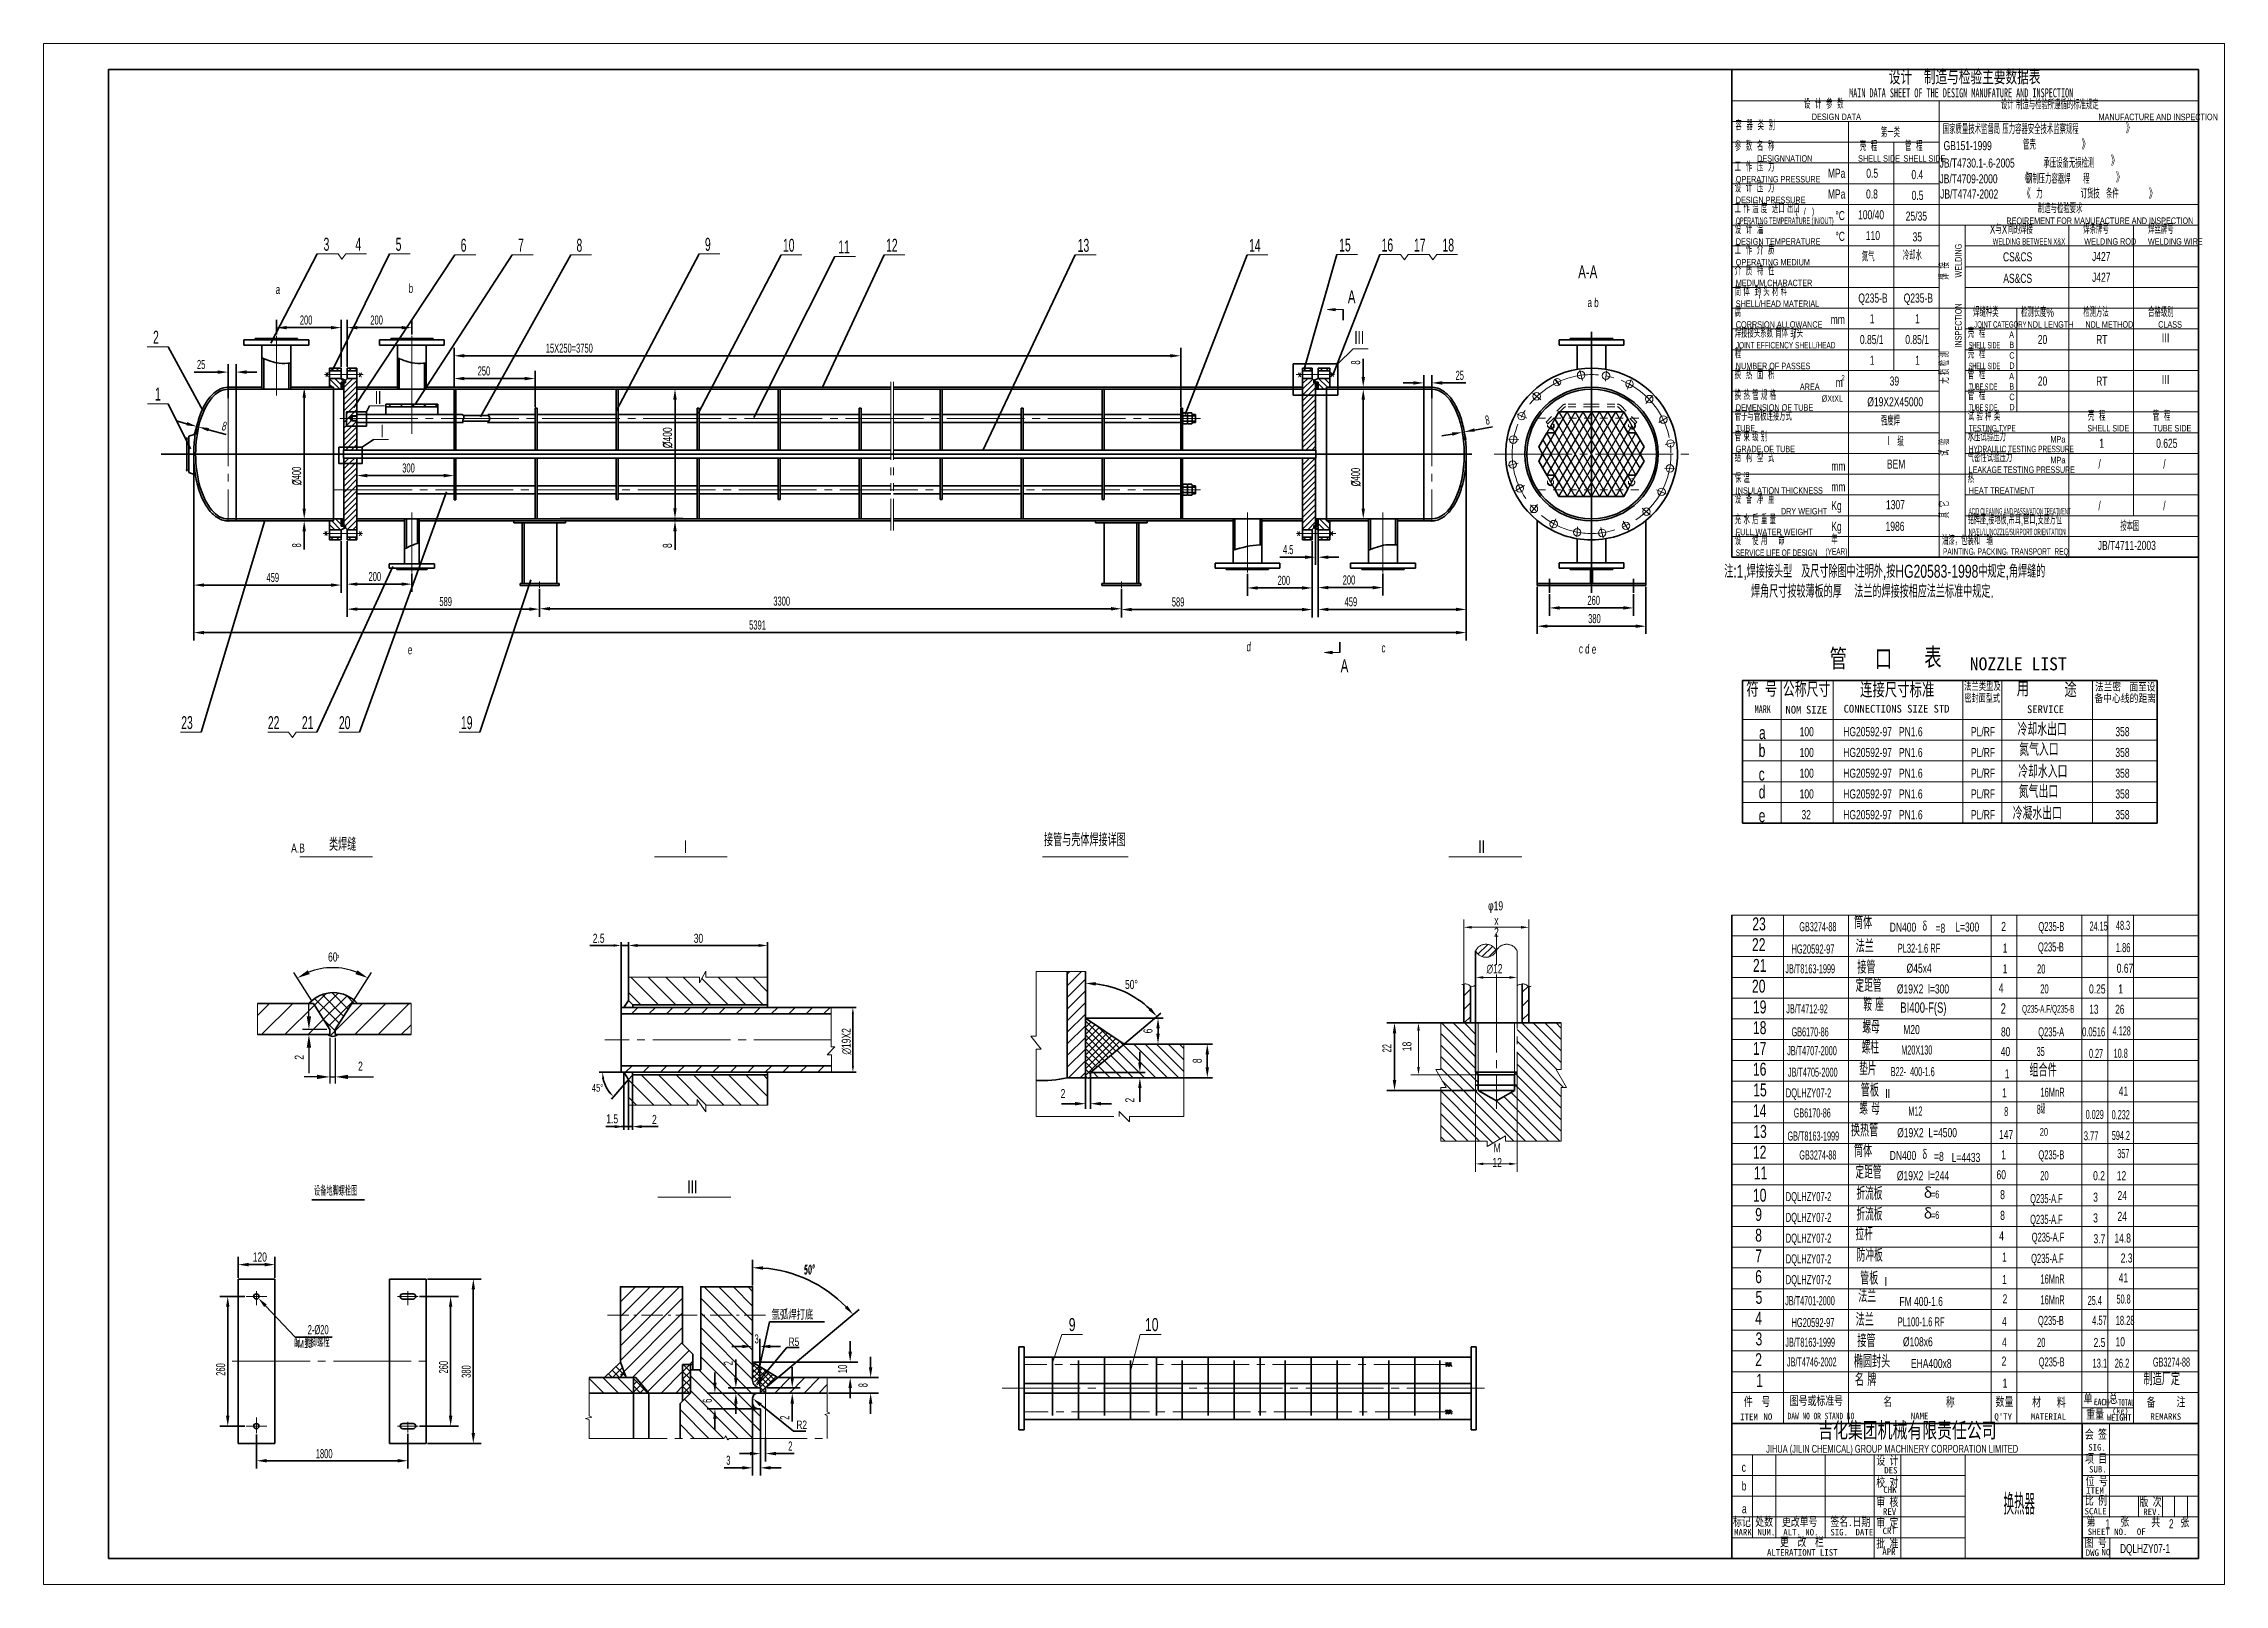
# Model space of a CAD drawing. Header units: millimetres. Extents: x 972 to 2699, y 36 to 635.
# Drawn here: x 972 to 1813, y 36 to 630 of the extents above; entities that cross this region are included whole.
import ezdxf

# ---------------------------------------------------------------- set-up
doc = ezdxf.new("R2010")
doc.units = ezdxf.units.MM
doc.header["$PDMODE"] = 66
doc.header["$PDSIZE"] = -5
for name, pattern in [('EB_DASH', [6, 3, -3]), ('EB_DASHDOT', [39, 30, -3, 3, -3]), ('EB_DASHDOTDOT', [45, 30, -3, 3, -3, 3, -3])]:
    doc.linetypes.add(name, pattern=pattern)
doc.layers.get('0').update_dxf_attribs({"color": 2, "lineweight": 0})
doc.layers.get('DEFPOINTS').update_dxf_attribs({"color": 2, "lineweight": 0})
for name, color, linetype, lineweight in [('1', 2, 'EB_DASHDOT', 0), ('2', 1, 'Continuous', 35), ('3', 2, 'EB_DASHDOT', 0), ('6', 6, 'EB_DASHDOTDOT', 0), ('CAXA0', 7, 'Continuous', 70), ('CC', 2, 'Continuous', 0), ('CW', 1, 'Continuous', 0), ('JD$0$中心线层', 2, 'EB_DASHDOT', 0), ('JD$0$主体层', 1, 'Continuous', 35), ('XX', 2, 'EB_DASH', 0), ('ZX', 2, 'EB_DASHDOT', 0), ('中心线层', 2, 'EB_DASHDOT', 0), ('主体层', 1, 'Continuous', 35), ('剖面层', 2, 'Continuous', 0), ('双点划线层', 2, 'EB_DASHDOTDOT', 0), ('图块层', 2, 'Continuous', 0), ('尺寸层', 2, 'Continuous', 35), ('文字层', 2, 'Continuous', 0), ('虚线层', 2, 'EB_DASH', 0)]:
    doc.layers.add(name, color=color, linetype=linetype, lineweight=lineweight)
doc.styles.add('FS', font='', dxfattribs={"width": 0.66})
doc.styles.add('HZ', font='ACADTXT.SHX', dxfattribs={"width": 0.6, "bigfont": 'gbcbig.shx'})
doc.styles.add('HZ5', font='ACADTXT.SHX', dxfattribs={"width": 0.67, "bigfont": 'gbcbig.shx'})
doc.styles.add('HZTXT', font='ACADTXT.SHX', dxfattribs={"width": 0.68, "bigfont": 'gbcbig.shx'})
doc.styles.add('ST4', font='')
doc.styles.get("Standard").update_dxf_attribs({"font": 'ACADTXT.SHX', "width": 0.7, "bigfont": 'gbcbig.shx'})
doc.styles.add('STYLE1', font='ACADTXT.SHX', dxfattribs={"width": 0.66, "bigfont": 'gbcbig.shx'})
doc.styles.add('SZ', font='ACADTXT.SHX', dxfattribs={"width": 0.7, "bigfont": 'gbcbig.shx'})
doc.styles.add('SZ3', font='ACADTXT.SHX', dxfattribs={"width": 0.67, "bigfont": 'gbcbig.shx'})
doc.styles.add('UserTxtStyle1', font='ACADTXT.SHX', dxfattribs={"width": 0.75, "bigfont": 'gbcbig.shx'})
doc.styles.add('UserTxtStyle10', font='', dxfattribs={"width": 0.791481})
doc.styles.add('UserTxtStyle11', font='', dxfattribs={"width": 0.650391})
doc.styles.add('UserTxtStyle12', font='', dxfattribs={"width": 0.551968})
doc.styles.add('UserTxtStyle13', font='', dxfattribs={"width": 0.674479})
doc.styles.add('UserTxtStyle14', font='ACADTXT.SHX', dxfattribs={"width": 0.43, "bigfont": 'gbcbig.shx'})
doc.styles.add('UserTxtStyle15', font='ACADTXT.SHX', dxfattribs={"width": 0.4, "bigfont": 'gbcbig.shx'})
doc.styles.add('UserTxtStyle16', font='ACADTXT.SHX', dxfattribs={"width": 0.65, "bigfont": 'gbcbig.shx'})
doc.styles.add('UserTxtStyle17', font='ACADTXT.SHX', dxfattribs={"width": 0.55, "bigfont": 'gbcbig.shx'})
doc.styles.add('UserTxtStyle18', font='', dxfattribs={"width": 0.936427})
doc.styles.add('UserTxtStyle19', font='', dxfattribs={"width": 0.719279})
doc.styles.add('UserTxtStyle2', font='', dxfattribs={"width": 0.7})
doc.styles.add('UserTxtStyle20', font='', dxfattribs={"width": 0.612191})
doc.styles.add('UserTxtStyle21', font='ACADTXT.SHX', dxfattribs={"width": 0.6, "bigfont": 'gbcbig.shx'})
doc.styles.add('UserTxtStyle22', font='', dxfattribs={"width": 0.923014})
doc.styles.add('UserTxtStyle23', font='', dxfattribs={"width": 0.701016})
doc.styles.add('UserTxtStyle24', font='', dxfattribs={"width": 0.601669})
doc.styles.add('UserTxtStyle3', font='')
doc.styles.add('UserTxtStyle4', font='ACADTXT.SHX', dxfattribs={"width": 0.5, "bigfont": 'gbcbig.shx'})
doc.styles.add('UserTxtStyle5', font='ACADTXT.SHX', dxfattribs={"width": 0.8, "bigfont": 'gbcbig.shx'})
doc.styles.add('UserTxtStyle6', font='ACADTXT.SHX', dxfattribs={"width": 0.67, "bigfont": 'gbcbig.shx'})
doc.styles.add('UserTxtStyle7', font='', dxfattribs={"width": 0.668457})
doc.styles.add('UserTxtStyle8', font='', dxfattribs={"width": 0.606489})
doc.styles.add('UserTxtStyle9', font='', dxfattribs={"width": 0.808687})
doc.styles.get('FS').set_extended_font_data('FangSong_GB2312')
doc.styles.get('ST4').set_extended_font_data('SimSun')
doc.styles.get('UserTxtStyle10').set_extended_font_data('FangSong_GB2312')
doc.styles.get('UserTxtStyle11').set_extended_font_data('FangSong_GB2312')
doc.styles.get('UserTxtStyle12').set_extended_font_data('FangSong_GB2312')
doc.styles.get('UserTxtStyle13').set_extended_font_data('FangSong_GB2312')
doc.styles.get('UserTxtStyle18').set_extended_font_data('FangSong_GB2312')
doc.styles.get('UserTxtStyle19').set_extended_font_data('FangSong_GB2312')
doc.styles.get('UserTxtStyle2').set_extended_font_data('FangSong_GB2312')
doc.styles.get('UserTxtStyle20').set_extended_font_data('FangSong_GB2312')
doc.styles.get('UserTxtStyle22').set_extended_font_data('FangSong_GB2312')
doc.styles.get('UserTxtStyle23').set_extended_font_data('FangSong_GB2312')
doc.styles.get('UserTxtStyle24').set_extended_font_data('FangSong_GB2312')
doc.styles.get('UserTxtStyle3').set_extended_font_data('FangSong_GB2312')
doc.styles.get('UserTxtStyle7').set_extended_font_data('FangSong_GB2312')
doc.styles.get('UserTxtStyle8').set_extended_font_data('FangSong_GB2312')
doc.styles.get('UserTxtStyle9').set_extended_font_data('FangSong_GB2312')
doc.dimstyles.new('STANDARD$0', dxfattribs={"dimtxt": 3.5, "dimasz": 4, "dimexe": 3, "dimexo": 0.5, "dimgap": 0.8, "dimtad": 1, "dimzin": 0, "dimdsep": 46, "dimtxsty": 'Standard', "dimcen": 0, "dimdle": 8, "dimadec": 0, "dimazin": 0, "dimtfac": 1, "dimtmove": 0, "dimatfit": 0, "dimfxl": 0, "dimtolj": 1, "dimtzin": 0, "dimarcsym": 0})
doc.dimstyles.new('UserStyle4', dxfattribs={"dimtxt": 3.5, "dimasz": 4, "dimexe": 3, "dimexo": 0.5, "dimgap": 0.8, "dimtad": 1, "dimdsep": 46, "dimtxsty": 'HZ', "dimcen": 0, "dimdle": 8, "dimadec": 0, "dimazin": 0, "dimtfac": 1, "dimtofl": 0, "dimtmove": 0, "dimatfit": 0, "dimfxl": 0, "dimtolj": 1, "dimtzin": 0, "dimarcsym": 0})
doc.dimstyles.new('UserStyle5', dxfattribs={"dimtxt": 3.5, "dimasz": 4, "dimexe": 3, "dimexo": 0.5, "dimgap": 0.8, "dimtad": 1, "dimdec": 1, "dimdsep": 46, "dimtxsty": 'FS', "dimcen": 0, "dimdle": 8, "dimadec": 1, "dimazin": 2, "dimtfac": 1, "dimtdec": 1, "dimtofl": 0, "dimtmove": 0, "dimatfit": 0, "dimfxl": 0, "dimtolj": 1, "dimtzin": 0, "dimarcsym": 0})
doc.dimstyles.new('UserStyle6', dxfattribs={"dimtxt": 3.5, "dimasz": 4, "dimexe": 3, "dimexo": 0.5, "dimgap": 0.6, "dimtad": 1, "dimdsep": 46, "dimtxsty": 'HZ', "dimcen": 0, "dimdle": 8, "dimadec": 0, "dimazin": 0, "dimtfac": 1, "dimtmove": 0, "dimatfit": 0, "dimfxl": 0, "dimtolj": 1, "dimtzin": 0, "dimarcsym": 0})

msp = doc.modelspace()

# ---------------------------------------------------------------- texts
at = {"layer": '1', "linetype": 'EB_DASHDOT', "lineweight": 0, "attachment_point": 1}
for s, insert, char_height, style in [('BI400-F(S)', (1687.97722, 260.19801), 4, 'HZTXT'), ('BI400-F(S)', (1687.97722, 260.19801), 4, 'HZTXT'), ('2', (1726.6768, 259.86743), 4, 'HZTXT'), ('2', (1726.6768, 259.86743), 4, 'HZTXT'), ('Q235-A.F/Q235-B', (1734.90781, 259.19801), 3, 'UserTxtStyle4'), ('Q235-A.F/Q235-B', (1734.90781, 259.19801), 3, 'UserTxtStyle4'), ('13', (1760.83189, 259.31355), 3.5, 'HZTXT'), ('13', (1760.83189, 259.31355), 3.5, 'HZTXT'), ('26', (1770.83189, 259.31355), 3.5, 'HZTXT'), ('26', (1770.83189, 259.31355), 3.5, 'HZTXT'), ('氩弧焊打底', (1252.65208, 141.73919), 3.5, 'FS'), ('氩弧焊打底', (1252.65208, 141.73919), 3.5, 'FS'), ('R5', (1259.2433, 130.97592), 3.2, 'UserTxtStyle1'), ('R5', (1259.2433, 130.97592), 3.2, 'UserTxtStyle1'), ('R2', (1262.24325, 98.98571), 3.2, 'UserTxtStyle1'), ('R2', (1262.24325, 98.98571), 3.2, 'UserTxtStyle1')]:
    msp.add_mtext(s, dxfattribs=dict(at, insert=insert, char_height=char_height, style=style))
at = {"layer": '图块层', "linetype": 'Continuous', "lineweight": 0, "attachment_point": 1}
for s, insert, char_height, style in [('设计  制造与检验主要数据表', (1683.52138, 619.6155), 5, 'FS'), ('设计  制造与检验主要数据表', (1683.52138, 619.6155), 5, 'FS'), ('MAIN DATA SHEET OF THE DESIGN MANUFATURE AND INSPECTION', (1668.21655, 612.60172), 3.5, 'FS'), ('MAIN DATA SHEET OF THE DESIGN MANUFATURE AND INSPECTION', (1668.21655, 612.60172), 3.5, 'FS'), ('SHELL SIDE', (1671.67107, 586.81127), 2.5, 'UserTxtStyle6'), ('SHELL SIDE', (1671.67107, 586.81127), 2.5, 'UserTxtStyle6'), ('SHELL SIDE', (1689.17107, 586.81127), 2.5, 'UserTxtStyle6'), ('SHELL SIDE', (1689.17107, 586.81127), 2.5, 'UserTxtStyle6'), ('OPERATING TEMPERATURE (IN/OUT)', (1624.51066, 562.81127), 2.5, 'UserTxtStyle4'), ('OPERATING TEMPERATURE (IN/OUT)', (1624.51066, 562.81127), 2.5, 'UserTxtStyle4'), ('WELDING BETWEEN X&X', (1723.60961, 554.81127), 2.5, 'UserTxtStyle17'), ('WELDING BETWEEN X&X', (1723.60961, 554.81127), 2.5, 'UserTxtStyle17'), ('JOINT CATEGORY', (1716.46407, 522.81127), 2.5, 'UserTxtStyle17'), ('JOINT CATEGORY', (1716.46407, 522.81127), 2.5, 'UserTxtStyle17'), ('JOINT EFFICENCY SHELL/HEAD', (1624.51066, 514.81127), 2.5, 'HZ'), ('JOINT EFFICENCY SHELL/HEAD', (1624.51066, 514.81127), 2.5, 'HZ'), ('SHELL SIDE', (1714.36276, 514.81127), 2.5, 'UserTxtStyle4'), ('SHELL SIDE', (1714.36276, 514.81127), 2.5, 'UserTxtStyle4'), ('SHELL SIDE', (1714.36276, 506.81127), 2.5, 'UserTxtStyle4'), ('SHELL SIDE', (1714.36276, 506.81127), 2.5, 'UserTxtStyle4'), ('TUBE SIDE', (1714.36276, 498.81127), 2.5, 'UserTxtStyle4'), ('TUBE SIDE', (1714.36276, 498.81127), 2.5, 'UserTxtStyle4'), ('TUBE SIDE', (1714.36276, 490.81127), 2.5, 'UserTxtStyle4'), ('TUBE SIDE', (1714.36276, 490.81127), 2.5, 'UserTxtStyle4'), ('TESTING TYPE', (1714.36276, 482.81127), 2.5, 'HZ'), ('TESTING TYPE', (1714.36276, 482.81127), 2.5, 'HZ'), ('HYDRAULIC TESTING PRESSURE', (1714.36276, 474.81127), 2.5, 'HZ'), ('HYDRAULIC TESTING PRESSURE', (1714.36276, 474.81127), 2.5, 'HZ'), ('LEAKAGE TESTING PRESSURE', (1714.36276, 466.81127), 2.5, 'UserTxtStyle16'), ('LEAKAGE TESTING PRESSURE', (1714.36276, 466.81127), 2.5, 'UserTxtStyle16'), ('铭牌座,接地板,吊耳,管口,支座方位', (1713.97273, 448.0081), 3.5, 'UserTxtStyle6'), ('铭牌座,接地板,吊耳,管口,支座方位', (1713.97273, 448.0081), 3.5, 'UserTxtStyle6'), ('ACID CLEANING AND PASSIVATION TREATMENT', (1714.36276, 450.81127), 2.5, 'UserTxtStyle15'), ('ACID CLEANING AND PASSIVATION TREATMENT', (1714.36276, 450.81127), 2.5, 'UserTxtStyle15'), ('NP/EL/LL/NOZZLE/SURPORT ORIENTATION', (1714.36276, 442.81127), 2.5, 'UserTxtStyle14'), ('NP/EL/LL/NOZZLE/SURPORT ORIENTATION', (1714.36276, 442.81127), 2.5, 'UserTxtStyle14'), ('SERVICE LIFE OF DESIGN', (1624.51066, 434.81127), 2.5, 'HZ'), ('SERVICE LIFE OF DESIGN', (1624.51066, 434.81127), 2.5, 'HZ'), ('(YEAR)', (1659.09024, 435.25216), 2.5, 'HZ'), ('(YEAR)', (1659.09024, 435.25216), 2.5, 'HZ'), ('PAINTING，PACKING，TRANSPORT  REQ', (1704.42862, 435.25463), 2.5, 'HZ'), ('PAINTING，PACKING，TRANSPORT  REQ', (1704.42862, 435.25463), 2.5, 'HZ'), ('管', (1660.70804, 396.29813), 7, 'UserTxtStyle2'), ('管', (1660.70804, 396.29813), 7, 'UserTxtStyle2'), ('口', (1678.14971, 396.29813), 7, 'UserTxtStyle2'), ('口', (1678.14971, 396.29813), 7, 'UserTxtStyle2'), ('表', (1697.20804, 396.79813), 7, 'UserTxtStyle2'), ('表', (1697.20804, 396.79813), 7, 'UserTxtStyle2'), ('NOZZLE LIST', (1714.73884, 393.2158), 5, 'UserTxtStyle3'), ('NOZZLE LIST', (1714.73884, 393.2158), 5, 'UserTxtStyle3'), ('符 号', (1628.58962, 383.55492), 5, 'UserTxtStyle2'), ('符 号', (1628.58962, 383.55492), 5, 'UserTxtStyle2'), ('公称尺寸', (1642.7046, 383.49586), 5, 'UserTxtStyle7'), ('公称尺寸', (1642.7046, 383.49586), 5, 'UserTxtStyle7'), ('连接尺寸标准', (1672.44316, 383.30767), 5, 'UserTxtStyle2'), ('连接尺寸标准', (1672.44316, 383.30767), 5, 'UserTxtStyle2'), ('法兰类型及', (1712.56171, 383.63017), 3, 'UserTxtStyle13'), ('法兰类型及', (1712.56171, 383.63017), 3, 'UserTxtStyle13'), ('密封面型式', (1712.75005, 379.07111), 3, 'UserTxtStyle11'), ('密封面型式', (1712.75005, 379.07111), 3, 'UserTxtStyle11'), ('用', (1732.86567, 383.72945), 5, 'UserTxtStyle2'), ('用', (1732.86567, 383.72945), 5, 'UserTxtStyle2'), ('途', (1751.22659, 383.4258), 5, 'UserTxtStyle2'), ('途', (1751.22659, 383.4258), 5, 'UserTxtStyle2'), ('备中心线的距离', (1762.80948, 378.94748), 3, 'UserTxtStyle9'), ('备中心线的距离', (1762.80948, 378.94748), 3, 'UserTxtStyle9'), ('法兰密封面至设', (1763.0763, 383.38292), 3, 'UserTxtStyle10'), ('法兰密封面至设', (1763.0763, 383.38292), 3, 'UserTxtStyle10'), ('MARK', (1631.81828, 374.71838), 3, 'FS'), ('MARK', (1631.81828, 374.71838), 3, 'FS'), ('NOM', (1643.6901, 374.53019), 3, 'UserTxtStyle3'), ('NOM', (1643.6901, 374.53019), 3, 'UserTxtStyle3'), ('SIZE', (1651.60019, 374.53019), 3, 'UserTxtStyle3'), ('SIZE', (1651.60019, 374.53019), 3, 'UserTxtStyle3'), ('CONNECTIONS SIZE STD', (1666.10202, 374.90657), 3, 'UserTxtStyle3'), ('CONNECTIONS SIZE STD', (1666.10202, 374.90657), 3, 'UserTxtStyle3'), ('TYPE & FACDG', (1712.73194, 374.342), 3, 'UserTxtStyle12'), ('TYPE & FACDG', (1712.73194, 374.342), 3, 'UserTxtStyle12'), ('SERVICE', (1736.82732, 374.71838), 3, 'UserTxtStyle3'), ('SERVICE', (1736.82732, 374.71838), 3, 'UserTxtStyle3'), ('FICING TO C,L,DRM,L', (1762.92321, 374.342), 3, 'UserTxtStyle8'), ('FICING TO C,L,DRM,L', (1762.92321, 374.342), 3, 'UserTxtStyle8'), ('单', (1758.63605, 109.33755), 3.5, 'UserTxtStyle2'), ('单', (1758.63605, 109.33755), 3.5, 'UserTxtStyle2'), ('总', (1768.39106, 109.20475), 3.5, 'UserTxtStyle2'), ('总', (1768.39106, 109.20475), 3.5, 'UserTxtStyle2'), ('ITEM', (1626.20327, 101.63218), 2.5, 'UserTxtStyle3'), ('ITEM', (1626.20327, 101.63218), 2.5, 'UserTxtStyle3'), ('件  号', (1627.62176, 108.0932), 3.5, 'UserTxtStyle2'), ('件  号', (1627.62176, 108.0932), 3.5, 'UserTxtStyle2'), ('NO', (1635.19134, 101.75036), 2.5, 'UserTxtStyle3'), ('NO', (1635.19134, 101.75036), 2.5, 'UserTxtStyle3'), ('DAW NO OR STAND NO', (1644.50164, 101.9867), 2.5, 'UserTxtStyle2'), ('DAW NO OR STAND NO', (1644.50164, 101.9867), 2.5, 'UserTxtStyle2'), ('图号或标准号', (1645.30332, 108.4204), 3.5, 'UserTxtStyle2'), ('图号或标准号', (1645.30332, 108.4204), 3.5, 'UserTxtStyle2'), ('名', (1681.39498, 108.07285), 3.5, 'UserTxtStyle2'), ('名', (1681.39498, 108.07285), 3.5, 'UserTxtStyle2'), ('NAME', (1691.99952, 101.99514), 2.5, 'UserTxtStyle3'), ('NAME', (1691.99952, 101.99514), 2.5, 'UserTxtStyle3'), ('称', (1705.51639, 107.9604), 3.5, 'UserTxtStyle2'), ('称', (1705.51639, 107.9604), 3.5, 'UserTxtStyle2'), ("Q'TY", (1724.23353, 101.76724), 2.5, 'UserTxtStyle3'), ("Q'TY", (1724.23353, 101.76724), 2.5, 'UserTxtStyle3'), ('数量', (1724.68649, 108.06334), 3.5, 'UserTxtStyle2'), ('数量', (1724.68649, 108.06334), 3.5, 'UserTxtStyle2'), ('MATERIAL', (1738.30696, 101.76724), 2.5, 'UserTxtStyle3'), ('MATERIAL', (1738.30696, 101.76724), 2.5, 'UserTxtStyle3'), ('材', (1738.78076, 107.9604), 3.5, 'UserTxtStyle2'), ('材', (1738.78076, 107.9604), 3.5, 'UserTxtStyle2'), ('料', (1748.36135, 107.84794), 3.5, 'UserTxtStyle2'), ('料', (1748.36135, 107.84794), 3.5, 'UserTxtStyle2'), ('重量', (1759.64994, 103.21514), 3.5, 'UserTxtStyle2'), ('重量', (1759.64994, 103.21514), 3.5, 'UserTxtStyle2'), ('WEIGHT', (1767.64358, 101.41272), 2.5, 'UserTxtStyle22'), ('WEIGHT', (1767.64358, 101.41272), 2.5, 'UserTxtStyle18'), ('(kg)', (1769.67368, 103.74302), 2, 'UserTxtStyle3'), ('(kg)', (1769.67368, 103.74302), 2, 'UserTxtStyle3'), ('TOTAL', (1772.01936, 107.20312), 2.5, 'UserTxtStyle24'), ('TOTAL', (1772.01936, 107.20312), 2.5, 'UserTxtStyle20'), ('备', (1782.99397, 107.84794), 3.5, 'UserTxtStyle2'), ('备', (1782.99397, 107.84794), 3.5, 'UserTxtStyle2'), ('REMARKS', (1784.39097, 101.76724), 2.5, 'UserTxtStyle3'), ('REMARKS', (1784.39097, 101.76724), 2.5, 'UserTxtStyle3'), ('注', (1794.49615, 107.97381), 3.5, 'UserTxtStyle2'), ('注', (1794.49615, 107.97381), 3.5, 'UserTxtStyle2'), ('吉化集团机械有限责任公司', (1656.32149, 98.26706), 6, 'UserTxtStyle2'), ('会 签', (1759.13228, 95.46014), 3.5, 'UserTxtStyle2'), ('会 签', (1759.13228, 95.46014), 3.5, 'UserTxtStyle2'), ('JIHUA (JILIN CHEMICAL) GROUP MACHINERY CORPORATION LIMITED', (1636.21648, 89.5876), 3, 'UserTxtStyle21'), ('设 计', (1678.69813, 85.43734), 3.5, 'UserTxtStyle2'), ('设 计', (1678.69813, 85.43734), 3.5, 'UserTxtStyle2'), ('项 目', (1759.21864, 86.1625), 3.5, 'UserTxtStyle2'), ('项 目', (1759.21864, 86.1625), 3.5, 'UserTxtStyle2'), (' SIG.', (1758.73325, 89.90924), 2.5, 'UserTxtStyle3'), (' SIG.', (1758.73325, 89.90924), 2.5, 'UserTxtStyle3'), ('校 对', (1678.69813, 76.93734), 3.5, 'UserTxtStyle2'), ('校 对', (1678.69813, 76.93734), 3.5, 'UserTxtStyle2'), ('DES', (1681.76502, 81.08072), 2.5, 'UserTxtStyle3'), ('DES', (1681.76502, 81.08072), 2.5, 'UserTxtStyle3'), ('位 号', (1759.44056, 77.51775), 3.5, 'UserTxtStyle2'), ('位 号', (1759.44056, 77.51775), 3.5, 'UserTxtStyle2'), ('SUB.', (1760.74407, 81.46421), 2.5, 'UserTxtStyle3'), ('SUB.', (1760.74407, 81.46421), 2.5, 'UserTxtStyle3'), ('审 核', (1678.69813, 69.43734), 3.5, 'UserTxtStyle2'), ('审 核', (1678.69813, 69.43734), 3.5, 'UserTxtStyle2'), ('CHK', (1681.41749, 73.55548), 2.5, 'UserTxtStyle3'), ('CHK', (1681.41749, 73.55548), 2.5, 'UserTxtStyle3'), ('比 例', (1759.12263, 70.01486), 3.5, 'UserTxtStyle2'), ('比 例', (1759.12263, 70.01486), 3.5, 'UserTxtStyle2'), ('ITEM', (1759.63444, 73.26277), 2.5, 'UserTxtStyle3'), ('ITEM', (1759.63444, 73.26277), 2.5, 'UserTxtStyle3'), (' 版 次', (1778.53219, 69.53679), 3.5, 'UserTxtStyle2'), (' 版 次', (1778.53219, 69.53679), 3.5, 'UserTxtStyle2'), ('标记', (1623.45798, 61.81443), 3.5, 'UserTxtStyle2'), ('标记', (1623.45798, 61.81443), 3.5, 'UserTxtStyle2'), ('处数', (1632.01636, 61.81443), 3.5, 'UserTxtStyle2'), ('处数', (1632.01636, 61.81443), 3.5, 'UserTxtStyle2'), ('更改单号', (1642.28232, 61.81443), 3.5, 'UserTxtStyle2'), ('更改单号', (1642.28232, 61.81443), 3.5, 'UserTxtStyle2'), ('签名.日期', (1661.00525, 61.81443), 3.5, 'UserTxtStyle2'), ('签名.日期', (1661.00525, 61.81443), 3.5, 'UserTxtStyle2'), ('审 定', (1678.69813, 61.43734), 3.5, 'UserTxtStyle2'), ('审 定', (1678.69813, 61.43734), 3.5, 'UserTxtStyle2'), ('REV', (1681.27538, 65.1309), 2.5, 'UserTxtStyle3'), ('REV', (1681.27538, 65.1309), 2.5, 'UserTxtStyle3'), ('SCALE', (1759.01818, 65.2818), 2.5, 'UserTxtStyle3'), ('SCALE', (1759.01818, 65.2818), 2.5, 'UserTxtStyle3'), ('第', (1759.76878, 61.9162), 3.5, 'UserTxtStyle2'), ('第', (1759.76878, 61.9162), 3.5, 'UserTxtStyle2'), ('张', (1772.84502, 61.9162), 3.5, 'UserTxtStyle2'), ('张', (1772.84502, 61.9162), 3.5, 'UserTxtStyle2'), ('  REV.', (1778.25802, 65.04279), 2.5, 'UserTxtStyle3'), ('  REV.', (1778.25802, 65.04279), 2.5, 'UserTxtStyle3'), ('共', (1784.76707, 61.71191), 3.5, 'UserTxtStyle2'), ('共', (1784.76707, 61.71191), 3.5, 'UserTxtStyle2'), ('张', (1795.97329, 61.71191), 3.5, 'UserTxtStyle2'), ('张', (1795.97329, 61.71191), 3.5, 'UserTxtStyle2'), ('MARK', (1623.85781, 57.19061), 2.5, 'UserTxtStyle3'), ('MARK', (1623.85781, 57.19061), 2.5, 'UserTxtStyle3'), ('NUM.', (1632.92485, 57.19061), 2.5, 'UserTxtStyle3'), ('NUM.', (1632.92485, 57.19061), 2.5, 'UserTxtStyle3'), ('更  改  栏', (1641.53672, 54.02855), 3.5, 'UserTxtStyle2'), ('更  改  栏', (1641.53672, 54.02855), 3.5, 'UserTxtStyle2'), ('ALT. NO.', (1642.81527, 57.19061), 2.5, 'UserTxtStyle3'), ('ALT. NO.', (1642.81527, 57.19061), 2.5, 'UserTxtStyle3'), ('SIG.', (1660.98848, 57.19061), 2.5, 'UserTxtStyle3'), ('SIG.', (1660.98848, 57.19061), 2.5, 'UserTxtStyle3'), ('DATE', (1670.68733, 57.19061), 2.5, 'UserTxtStyle3'), ('DATE', (1670.68733, 57.19061), 2.5, 'UserTxtStyle3'), ('批 准', (1678.68277, 53.43734), 3.5, 'UserTxtStyle2'), ('批 准', (1678.68277, 53.43734), 3.5, 'UserTxtStyle2'), ('CRT', (1681.12371, 57.70351), 2.5, 'UserTxtStyle3'), ('CRT', (1681.12371, 57.70351), 2.5, 'UserTxtStyle3'), ('图 号', (1759.05615, 53.73029), 3.5, 'UserTxtStyle2'), ('图 号', (1759.05615, 53.73029), 3.5, 'UserTxtStyle2'), ('SHEET NO.', (1760.23988, 57.36583), 2.5, 'UserTxtStyle3'), ('SHEET NO.', (1760.23988, 57.36583), 2.5, 'UserTxtStyle3'), ('OF', (1779.17022, 57.38756), 2.5, 'UserTxtStyle3'), ('OF', (1779.17022, 57.38756), 2.5, 'UserTxtStyle3'), ('ALTERATIONT LIST', (1636.55264, 49.40474), 2.5, 'UserTxtStyle3'), ('ALTERATIONT LIST', (1636.55264, 49.40474), 2.5, 'UserTxtStyle3'), ('APR', (1681.02578, 49.67967), 2.5, 'UserTxtStyle3'), ('APR', (1681.02578, 49.67967), 2.5, 'UserTxtStyle3'), ('DWG', (1759.47962, 49.29909), 2.5, 'UserTxtStyle3'), ('DWG', (1759.47962, 49.29909), 2.5, 'UserTxtStyle3'), ('NO', (1765.54655, 49.50337), 2.5, 'UserTxtStyle3'), ('NO', (1765.54655, 49.50337), 2.5, 'UserTxtStyle3')]:
    msp.add_mtext(s, dxfattribs=dict(at, insert=insert, char_height=char_height, style=style))
for s, insert, char_height in [('设  计  参  数', (1650.81253, 608.25197), 3.5), ('设  计  参  数', (1650.81253, 608.25197), 3.5), ('设计 制造与检验所遵循的标准规定', (1726.7884, 608.0081), 3.5), ('设计 制造与检验所遵循的标准规定', (1726.7884, 608.0081), 3.5), ('容  器  类  别', (1624.37882, 600.00393), 3.5), ('容  器  类  别', (1624.37882, 600.00393), 3.5), ('DESIGN DATA', (1653.80634, 602.86843), 2.5), ('DESIGN DATA', (1653.80634, 602.86843), 2.5), ('第一类', (1680.48232, 597.29763), 3.5), ('第一类', (1680.48232, 597.29763), 3.5), ('国家质量技术监督局 压力容器安全技术监察规程', (1704.37882, 598.5242), 3.5), ('国家质量技术监督局 压力容器安全技术监察规程', (1704.37882, 598.5242), 3.5), ('STANDARD CODE OF DESIGN MANUFACTURE AND INSPECTION', (1723.21372, 602.81127), 2.5), ('STANDARD CODE OF DESIGN MANUFACTURE AND INSPECTION', (1723.21372, 602.81127), 2.5), ('参  数  名  称', (1624.12063, 592.0081), 3.5), ('参  数  名  称', (1624.12063, 592.0081), 3.5), ('VESSEL CLASS', (1624.76885, 594.8071), 2.5), ('VESSEL CLASS', (1624.76885, 594.8071), 2.5), ('壳  程', (1672.30692, 592.0081), 3.5), ('壳  程', (1672.30692, 592.0081), 3.5), ('管  程', (1689.80692, 592.0081), 3.5), ('管  程', (1689.80692, 592.0081), 3.5), ('GB151-1999', (1704.65713, 592.25771), 3.5), ('GB151-1999', (1704.65713, 592.25771), 3.5), (' 管壳式换热器  ', (1734.40975, 592.5242), 3.5), (' 管壳式换热器  ', (1734.40975, 592.5242), 3.5), ('工  作  压  力', (1624.12063, 584.0081), 3.5), ('工  作  压  力', (1624.12063, 584.0081), 3.5), ('DATA DESIGNNATION', (1624.51066, 586.81127), 2.5), ('DATA DESIGNNATION', (1624.51066, 586.81127), 2.5), ('MPa', (1660.0281, 581.60269), 3.5), ('MPa', (1660.0281, 581.60269), 3.5), ('JB/T4730.1-.6-2005', (1703.12099, 585.54728), 3.5), ('JB/T4730.1-.6-2005', (1703.12099, 585.54728), 3.5), ('承压设备无损检测', (1743.15842, 585.46796), 3.5), ('承压设备无损检测', (1743.15842, 585.46796), 3.5), ('设  计  压  力', (1624.12063, 576.0081), 3.5), ('设  计  压  力', (1624.12063, 576.0081), 3.5), ('OPERATING PRESSURE', (1624.51066, 578.81127), 2.5), ('OPERATING PRESSURE', (1624.51066, 578.81127), 2.5), ('MPa', (1660.0281, 573.60269), 3.5), ('MPa', (1660.0281, 573.60269), 3.5), ('JB/T4709-2000', (1703.0763, 579.46263), 3.5), ('JB/T4709-2000', (1703.0763, 579.46263), 3.5), ('JB/T4747-2002', (1703.33217, 573.61758), 3.5), ('JB/T4747-2002', (1703.33217, 573.61758), 3.5), (' 钢制压力容器焊接规程  ', (1735.53186, 579.38425), 3.5), (' 钢制压力容器焊接规程  ', (1735.53186, 579.38425), 3.5), ('压力容器用钢焊条订货技术条件', (1737.91037, 573.66551), 3.5), ('压力容器用钢焊条订货技术条件', (1737.91037, 573.66551), 3.5), ('工 作 温 度  进口 出口', (1624.12063, 568.0081), 3.5), ('工 作 温 度  进口 出口', (1624.12063, 568.0081), 3.5), ('DESIGN PRESSURE', (1624.51066, 570.81127), 2.5), ('DESIGN PRESSURE', (1624.51066, 570.81127), 2.5), ('(   /   )', (1647.47978, 566.46513), 2.5), ('(   /   )', (1647.47978, 566.46513), 2.5), ('%%dC', (1662.92069, 565.29238), 3.5), ('%%dC', (1662.92069, 565.29238), 3.5), ('制造与检验要求', (1741.01765, 568.0081), 3.5), ('制造与检验要求', (1741.01765, 568.0081), 3.5), ('设  计  温  度', (1624.12063, 560.0081), 3.5), ('设  计  温  度', (1624.12063, 560.0081), 3.5), ('%%dC', (1662.92069, 557.29238), 3.5), ('%%dC', (1662.92069, 557.29238), 3.5), ('X与X间的焊接', (1722.44915, 560.0081), 3.5), ('X与X间的焊接', (1722.44915, 560.0081), 3.5), ('REQIREMENT FOR MANUFACTURE AND INSPECTION', (1728.84997, 562.81127), 2.5), ('REQIREMENT FOR MANUFACTURE AND INSPECTION', (1728.84997, 562.81127), 2.5), ('焊条牌号', (1758.55765, 560.0081), 3.5), ('焊条牌号', (1758.55765, 560.0081), 3.5), ('焊丝牌号', (1783.55765, 560.0081), 3.5), ('焊丝牌号', (1783.55765, 560.0081), 3.5), ('工  作  介  质', (1624.12063, 552.0081), 3.5), ('工  作  介  质', (1624.12063, 552.0081), 3.5), ('OPERATING MEDIUM', (1624.51066, 546.81127), 2.5), ('OPERATING MEDIUM', (1624.51066, 546.81127), 2.5), ('DESIGN TEMPERATURE', (1624.51066, 554.81127), 2.5), ('DESIGN TEMPERATURE', (1624.51066, 554.81127), 2.5), ('氮气', (1673.12666, 549.40328), 3.5), ('氮气', (1673.12666, 549.40328), 3.5), ('冷却水', (1688.94147, 549.82956), 3.5), ('冷却水', (1688.94147, 549.82956), 3.5), ('CS&CS', (1727.56252, 549.38995), 3.5), ('CS&CS', (1727.56252, 549.38995), 3.5), ('WELDING ROD', (1758.88747, 554.81127), 2.5), ('WELDING ROD', (1758.88747, 554.81127), 2.5), ('WELDING WIRE', (1783.44872, 554.81127), 2.5), ('WELDING WIRE', (1783.44872, 554.81127), 2.5), ('介  质  特  性', (1624.12063, 544.0081), 3.5), ('介  质  特  性', (1624.12063, 544.0081), 3.5), ('MEDIUM CHARACTER', (1624.51066, 538.81127), 2.5), ('MEDIUM CHARACTER', (1624.51066, 538.81127), 2.5), ('AS&CS', (1727.68084, 541.09451), 3.5), ('AS&CS', (1727.68084, 541.09451), 3.5), ('筒 体  封 头 材 料', (1624.12063, 536.0081), 3.5), ('筒 体  封 头 材 料', (1624.12063, 536.0081), 3.5), ('SHELL/HEAD MATERIAL', (1624.51066, 530.81127), 2.5), ('SHELL/HEAD MATERIAL', (1624.51066, 530.81127), 2.5), ('/', (1633.42296, 535.10892), 3.5), ('/', (1633.42296, 535.10892), 3.5), ('腐  蚀  裕  量', (1624.12063, 528.0081), 3.5), ('腐  蚀  裕  量', (1624.12063, 528.0081), 3.5), ('CORRSION ALLOWANCE', (1624.51066, 522.81127), 2.5), ('CORRSION ALLOWANCE', (1624.51066, 522.81127), 2.5), ('mm', (1661.1184, 525.26672), 3.5), ('mm', (1661.1184, 525.26672), 3.5), ('焊缝种类', (1716.05765, 528.0081), 3.5), ('焊缝种类', (1716.05765, 528.0081), 3.5), ('检测长度%', (1734.4809, 527.97064), 3.5), ('检测长度%', (1734.4809, 527.97064), 3.5), ('NDL LENGTH', (1737.01372, 522.81127), 2.5), ('NDL LENGTH', (1737.01372, 522.81127), 2.5), ('检测方法', (1758.55765, 528.0081), 3.5), ('检测方法', (1758.55765, 528.0081), 3.5), ('NDL METHOD', (1759.32622, 522.81127), 2.5), ('NDL METHOD', (1759.32622, 522.81127), 2.5), ('合格级别', (1783.55765, 528.0081), 3.5), ('合格级别', (1783.55765, 528.0081), 3.5), ('CLASS', (1787.39497, 522.81127), 2.5), ('CLASS', (1787.39497, 522.81127), 2.5), ('焊接接头系数 筒体 封头', (1624.12063, 520.0081), 3.5), ('焊接接头系数 筒体 封头', (1624.12063, 520.0081), 3.5), ('/', (1646.68804, 519.228), 3.5), ('/', (1646.68804, 519.228), 3.5), ('壳  程', (1713.97273, 520.0081), 3.5), ('壳  程', (1713.97273, 520.0081), 3.5), ('A', (1729.94852, 518.86927), 2.5), ('A', (1729.94852, 518.86927), 2.5), ('B', (1730.01102, 514.9491), 2.5), ('B', (1730.01102, 514.9491), 2.5), ('程     数', (1624.12063, 512.0081), 3.5), ('程     数', (1624.12063, 512.0081), 3.5), ('NUMBER OF PASSES', (1624.51066, 506.81127), 2.5), ('NUMBER OF PASSES', (1624.51066, 506.81127), 2.5), ('壳  程', (1713.97273, 512.0081), 3.5), ('壳  程', (1713.97273, 512.0081), 3.5), ('C', (1730.01102, 510.86927), 2.5), ('C', (1730.01102, 510.86927), 2.5), ('D', (1730.01102, 506.9491), 2.5), ('D', (1730.01102, 506.9491), 2.5), ('换  热  面  积', (1624.12063, 504.0081), 3.5), ('换  热  面  积', (1624.12063, 504.0081), 3.5), ('换 热 管 规 格  ', (1624.12063, 496.0081), 3.5), ('换 热 管 规 格  ', (1624.12063, 496.0081), 3.5), ('HEAT EXCHANGE AREA', (1624.51066, 498.81127), 2.5), ('HEAT EXCHANGE AREA', (1624.51066, 498.81127), 2.5), ('m', (1663.04912, 500.96691), 3.5), ('m', (1663.04912, 500.96691), 3.5), ('2', (1665.25275, 502.02513), 2), ('2', (1665.25275, 502.02513), 2), ('管  程', (1713.97273, 504.0081), 3.5), ('管  程', (1713.97273, 504.0081), 3.5), ('管  程', (1713.97273, 496.0081), 3.5), ('管  程', (1713.97273, 496.0081), 3.5), ('A', (1729.94852, 502.86927), 2.5), ('A', (1729.94852, 502.86927), 2.5), ('B', (1730.01102, 498.9491), 2.5), ('B', (1730.01102, 498.9491), 2.5), ('管子与管板连接方式', (1624.12063, 488.0081), 3.5), ('管子与管板连接方式', (1624.12063, 488.0081), 3.5), ('DEMENSION OF TUBE', (1624.51066, 490.81127), 2.5), ('DEMENSION OF TUBE', (1624.51066, 490.81127), 2.5), ('%%cXtXL', (1657.61827, 494.26455), 2.5), ('%%cXtXL', (1657.61827, 494.26455), 2.5), ('试 验 种 类', (1713.97273, 488.0081), 3.5), ('试 验 种 类', (1713.97273, 488.0081), 3.5), ('C', (1730.01102, 494.86927), 2.5), ('C', (1730.01102, 494.86927), 2.5), ('D', (1730.01102, 490.9491), 2.5), ('D', (1730.01102, 490.9491), 2.5), ('壳  程', (1760.33915, 488.0081), 3.5), ('壳  程', (1760.33915, 488.0081), 3.5), ('管  程', (1785.33915, 488.0081), 3.5), ('管  程', (1785.33915, 488.0081), 3.5), ('管 束 级 别', (1624.12063, 480.0081), 3.5), ('管 束 级 别', (1624.12063, 480.0081), 3.5), ('TUBE TO TUBESHEET', (1624.51066, 482.81127), 2.5), ('TUBE TO TUBESHEET', (1624.51066, 482.81127), 2.5), ('强度焊', (1680.48232, 486.1197), 3.5), ('强度焊', (1680.48232, 486.1197), 3.5), ('水压试验压力', (1713.97273, 480.0081), 3.5), ('水压试验压力', (1713.97273, 480.0081), 3.5), ('SHELL SIDE', (1760.07622, 482.81127), 2.5), ('SHELL SIDE', (1760.07622, 482.81127), 2.5), ('TUBE SIDE', (1785.45247, 482.81127), 2.5), ('TUBE SIDE', (1785.45247, 482.81127), 2.5), ('结  构  型  式', (1624.12063, 472.0081), 3.5), ('结  构  型  式', (1624.12063, 472.0081), 3.5), ('GRADE OF TUBE', (1624.51066, 474.81127), 2.5), ('GRADE OF TUBE', (1624.51066, 474.81127), 2.5), ('级', (1686.84979, 478.1197), 3.5), ('级', (1686.84979, 478.1197), 3.5), ('气密性试验压力', (1713.97273, 472.0081), 3.5), ('气密性试验压力', (1713.97273, 472.0081), 3.5), ('MPa', (1745.87689, 478.53261), 2.5), ('MPa', (1745.87689, 478.53261), 2.5), ('保 温 层 厚 度', (1624.12063, 464.0081), 3.5), ('保 温 层 厚 度', (1624.12063, 464.0081), 3.5), ('TYPE OF CONSTFUCTION', (1624.51066, 466.81127), 2.5), ('TYPE OF CONSTFUCTION', (1624.51066, 466.81127), 2.5), ('mm', (1661.35243, 468.72122), 3.5), ('mm', (1661.35243, 468.72122), 3.5), ('热 处 理', (1713.97273, 464.0081), 3.5), ('热 处 理', (1713.97273, 464.0081), 3.5), ('MPa', (1745.87689, 470.53261), 2.5), ('MPa', (1745.87689, 470.53261), 2.5), ('设  备  净  重  ', (1624.12063, 456.0081), 3.5), ('设  备  净  重  ', (1624.12063, 456.0081), 3.5), ('INSULATION THICKNESS', (1624.51066, 458.81127), 2.5), ('INSULATION THICKNESS', (1624.51066, 458.81127), 2.5), ('mm', (1661.35243, 460.72122), 3.5), ('mm', (1661.35243, 460.72122), 3.5), ('酸洗钝化处理', (1713.97273, 456.0081), 3.5), ('酸洗钝化处理', (1713.97273, 456.0081), 3.5), ('HEAT TREATMENT', (1714.36276, 458.81127), 2.5), ('HEAT TREATMENT', (1714.36276, 458.81127), 2.5), ('充 水 后 重 量', (1624.12063, 448.0081), 3.5), ('充 水 后 重 量', (1624.12063, 448.0081), 3.5), ('EQUIPMENT DRY WEIGHT', (1624.51066, 450.81127), 2.5), ('EQUIPMENT DRY WEIGHT', (1624.51066, 450.81127), 2.5), ('Kg', (1661.35243, 453.499), 3.5), ('Kg', (1661.35243, 453.499), 3.5), ('按本图', (1772.7792, 445.45953), 3.5), ('按本图', (1772.7792, 445.45953), 3.5), ('设 计 使 用 寿 命  ', (1624.12063, 440.0081), 3.5), ('设 计 使 用 寿 命  ', (1624.12063, 440.0081), 3.5), ('FULL WATER WEIGHT', (1624.51066, 442.81127), 2.5), ('FULL WATER WEIGHT', (1624.51066, 442.81127), 2.5), ('年', (1661.35243, 440.30168), 3.5), ('年', (1661.35243, 440.30168), 3.5), ('Kg', (1661.35243, 445.499), 3.5), ('Kg', (1661.35243, 445.499), 3.5), ('油漆，包装和运输要求', (1704.03859, 440.0081), 3.5), ('油漆，包装和运输要求', (1704.03859, 440.0081), 3.5), ('c', (1626.78668, 82.74876), 3.5), ('c', (1626.78668, 82.74876), 3.5), ('b', (1626.78668, 75.52653), 3.5), ('b', (1626.78668, 75.52653), 3.5), ('换热器', (1727.79746, 70.68839), 8), ('换热器', (1727.79746, 70.68839), 8), ('a', (1626.87418, 66.74876), 3.5), ('a', (1626.87418, 66.74876), 3.5)]:
    msp.add_mtext(s, dxfattribs=dict(at, insert=insert, char_height=char_height))
at = {"layer": '图块层', "linetype": 'Continuous', "lineweight": 0, "attachment_point": 1, "rotation": 90}
for s, insert, char_height in [('WELDING', (1709.10984, 539.64753), 2.5), ('WELDING', (1709.10984, 539.64753), 2.5), ('焊  接', (1703.24407, 538.86449), 3.5), ('焊  接', (1703.24407, 538.86449), 3.5), ('NONDEST. INSPECTION', (1709.10984, 497.38253), 2.5), ('NONDEST. INSPECTION', (1709.10984, 497.38253), 2.5), ('无 损 检 测', (1703.24407, 498.71524), 3.5), ('无 损 检 测', (1703.24407, 498.71524), 3.5), ('TESTING', (1709.10984, 471.83503), 2.5), ('TESTING', (1709.10984, 471.83503), 2.5), ('试  验', (1703.24407, 470.86449), 3.5), ('试  验', (1703.24407, 470.86449), 3.5), ('OTHERS', (1709.10984, 448.08628), 2.5), ('OTHERS', (1709.10984, 448.08628), 2.5), ('其  它', (1703.24407, 446.86449), 3.5), ('其  它', (1703.24407, 446.86449), 3.5)]:
    msp.add_mtext(s, dxfattribs=dict(at, insert=insert, char_height=char_height))
at = {"layer": '图块层', "linetype": 'Continuous', "lineweight": 0, "insert": (1762.62994, 107.43859), "char_height": 2.5, "attachment_point": 1, "rotation": 358.60390604}
for style in ['UserTxtStyle23', 'UserTxtStyle19']:
    msp.add_mtext('EACH', dxfattribs=dict(at, style=style))
at = {"layer": '尺寸层', "linetype": 'Continuous', "lineweight": 35, "attachment_point": 1}
for s, insert, char_height, style in [('A-A', (1563.7557, 544.37194), 5, 'STYLE1'), ('A-A', (1563.7557, 544.37194), 5, 'STYLE1'), ('A', (1474.91527, 534.71542), 5, 'STYLE1'), ('A', (1474.91527, 534.71542), 5, 'STYLE1'), ('III', (1477.44441, 519.05717), 5, 'STYLE1'), ('III', (1477.44441, 519.05717), 5, 'STYLE1'), ('II', (1099.70782, 495.93585), 5, 'STYLE1'), ('II', (1099.70782, 495.93585), 5, 'STYLE1'), ('I', (1101.83774, 482.9866), 5, 'STYLE1'), ('I', (1101.83774, 482.9866), 5, 'STYLE1'), ('A', (1472.14486, 392.4612), 5, 'STYLE1'), ('A', (1472.14486, 392.4612), 5, 'STYLE1'), ('2-%%c20', (1073.79113, 135.78585), 3.5, 'HZ'), ('2-%%c20', (1073.79113, 135.78585), 3.5, 'HZ')]:
    msp.add_mtext(s, dxfattribs=dict(at, insert=insert, char_height=char_height, style=style))
at = {"layer": '尺寸层', "linetype": 'Continuous', "lineweight": 25, "char_height": 3.5, "attachment_point": 1}
for s, insert in [('φ19', (1529.00382, 299.18309)), ('φ19', (1529.00382, 299.18309)), ('x', (1531.38557, 293.50532)), ('x', (1531.38557, 293.50532)), ('2', (1531.29807, 288.9942)), ('2', (1531.29807, 288.9942)), ('M', (1531.12307, 205.9128)), ('M', (1531.12307, 205.9128)), ('12', (1530.68382, 200.23502)), ('12', (1530.68382, 200.23502))]:
    msp.add_mtext(s, dxfattribs=dict(at, insert=insert))
at = {"layer": '尺寸层', "linetype": 'Continuous', "lineweight": 35, "char_height": 3.5, "attachment_point": 1}
for s, insert in [('\\A1;2.5', (1183.72079, 286.65658)), ('\\A1;2.5', (1183.72079, 286.65658)), ('30', (1222.64662, 286.65658)), ('30', (1222.64662, 286.65658)), ('∅12', (1528.37963, 274.9534)), ('∅12', (1528.37963, 274.9534)), ('50%%d', (1388.97325, 268.86466)), ('50%%d', (1388.97325, 268.86466)), ('2', (1364.15037, 226.78558)), ('2', (1364.15037, 226.78558)), ('1.5', (1188.94298, 217.05757)), ('1.5', (1188.94298, 217.05757)), ('\\A1;2', (1206.57836, 216.81093)), ('\\A1;2', (1206.57836, 216.81093))]:
    msp.add_mtext(s, dxfattribs=dict(at, insert=insert))
at = {"layer": '尺寸层', "linetype": 'ByBlock', "lineweight": -2, "char_height": 3.5, "attachment_point": 1}
for s, insert in [('60', (1081.63105, 279.46305)), ('60', (1081.63105, 279.46305)), ('%%D', (1084.7326, 278.52376)), ('%%D', (1084.7326, 278.52376)), ('\\A1;2', (1093.21058, 237.36473)), ('\\A1;2', (1093.21058, 237.36473))]:
    msp.add_mtext(s, dxfattribs=dict(at, insert=insert))
at = {"layer": '尺寸层', "linetype": 'Continuous', "lineweight": 35, "attachment_point": 1}
for s, insert, char_height, rotation in [('∅19X2', (1279.70915, 240.07463), 3.5, 90), ('∅19X2', (1279.70915, 240.07463), 3.5, 90), ('6', (1396.06273, 248.27169), 3.5, 90), ('6', (1396.06273, 248.27169), 3.5, 90), ('18', (1495.93808, 241.39856), 3.5, 90), ('18', (1495.93808, 241.39856), 3.5, 90), ('8', (1415.06273, 236.77169), 3.5, 90), ('8', (1415.06273, 236.77169), 3.5, 90), ('45%%D', (1183.37471, 228.76547), 3, 359.9507477), ('45%%D', (1183.37471, 228.76547), 3, 359.9507477), ('2', (1389.06273, 221.59544), 3.5, 90), ('2', (1389.06273, 221.59544), 3.5, 90)]:
    msp.add_mtext(s, dxfattribs=dict(at, insert=insert, char_height=char_height, rotation=rotation))
at = {"layer": '尺寸层', "linetype": 'ByBlock', "lineweight": -2, "insert": (1068.73634, 238.10983), "char_height": 3.5, "attachment_point": 1, "rotation": 90}
msp.add_mtext('\\A1;2', dxfattribs=at)
msp.add_mtext('\\A1;2', dxfattribs=at)
at = {"layer": '文字层', "linetype": 'Continuous', "lineweight": 0, "attachment_point": 1}
for s, insert, char_height, style in [('《\u3000\u3000\u3000\u3000\u3000\u3000\u3000\u3000\u3000\u3000 \u3000 》', (1732.94718, 599.16985), 3.5, 'FS'), ('《\u3000\u3000\u3000\u3000\u3000\u3000\u3000\u3000\u3000\u3000 \u3000 》', (1732.94718, 599.16985), 3.5, 'FS'), ('《\u3000\u3000\u3000\u3000\u3000\u3000  》', (1732.08702, 592.87882), 3.5, 'FS'), ('《\u3000\u3000\u3000\u3000\u3000\u3000  》', (1732.08702, 592.87882), 3.5, 'FS'), ('《\u3000\u3000\u3000\u3000\u3000\u3000', (1734.23565, 579.9945), 3.5, 'FS'), ('《\u3000\u3000\u3000\u3000\u3000\u3000', (1734.23565, 579.9945), 3.5, 'FS'), ('《\u3000\u3000\u3000\u3000\u3000\u3000', (1740.35854, 585.97352), 3.5, 'FS'), ('《\u3000\u3000\u3000\u3000\u3000\u3000', (1740.35854, 585.97352), 3.5, 'FS'), ('\u3000\u3000》', (1762.6652, 586.55595), 3.5, 'FS'), ('\u3000\u3000》', (1762.6652, 586.55595), 3.5, 'FS'), ('\u3000\u3000》', (1764.6134, 580.1598), 3.5, 'FS'), ('\u3000\u3000》', (1764.6134, 580.1598), 3.5, 'FS'), ('《\u3000\u3000\u3000\u3000\u3000\u3000', (1735.07059, 574.01548), 3.5, 'FS'), ('《\u3000\u3000\u3000\u3000\u3000\u3000', (1735.07059, 574.01548), 3.5, 'FS'), ('\u3000\u3000》', (1777.27666, 573.90269), 3.5, 'FS'), ('\u3000\u3000》', (1777.27666, 573.90269), 3.5, 'FS'), ('3', (1079.8972, 554.97956), 5, 'HZ'), ('3', (1079.8972, 554.97956), 5, 'HZ'), ('4', (1092.16427, 554.97956), 5, 'HZ'), ('4', (1092.16427, 554.97956), 5, 'HZ'), ('5', (1107.70229, 554.96423), 5, 'HZ'), ('5', (1107.70229, 554.96423), 5, 'HZ'), ('6', (1132.77475, 554.61346), 5, 'HZ'), ('6', (1132.77475, 554.61346), 5, 'HZ'), ('7', (1154.90064, 554.61346), 5, 'HZ'), ('7', (1154.90064, 554.61346), 5, 'HZ'), ('8', (1177.43579, 554.60714), 5, 'HZ'), ('8', (1177.43579, 554.60714), 5, 'HZ'), ('9', (1226.9673, 554.95791), 5, 'HZ'), ('9', (1226.9673, 554.95791), 5, 'HZ'), ('10', (1257.05657, 554.60714), 5, 'HZ'), ('10', (1257.05657, 554.60714), 5, 'HZ'), ('11', (1278.37908, 553.96357), 5, 'HZ'), ('11', (1278.37908, 553.96357), 5, 'HZ'), ('12', (1296.82336, 554.59088), 5, 'HZ'), ('12', (1296.82336, 554.59088), 5, 'HZ'), ('13', (1370.71682, 554.55864), 5, 'HZ'), ('13', (1370.71682, 554.55864), 5, 'HZ'), ('14', (1436.81303, 554.56474), 5, 'HZ'), ('14', (1436.81303, 554.56474), 5, 'HZ'), ('15', (1471.55946, 554.68276), 5, 'HZ'), ('15', (1471.55946, 554.68276), 5, 'HZ'), ('16', (1487.92536, 554.68276), 5, 'HZ'), ('16', (1487.92536, 554.68276), 5, 'HZ'), ('17', (1500.40671, 554.68276), 5, 'HZ'), ('17', (1500.40671, 554.68276), 5, 'HZ'), ('18', (1511.40671, 554.68276), 5, 'HZ'), ('18', (1511.40671, 554.68276), 5, 'HZ'), ('2', (1014.14528, 519.13459), 5, 'HZ'), ('2', (1014.14528, 519.13459), 5, 'HZ'), ('Ⅲ', (1788.55829, 518.1197), 3.5, 'UserTxtStyle2'), ('Ⅲ', (1788.55829, 518.1197), 3.5, 'UserTxtStyle2'), ('1', (1014.88488, 497.22325), 5, 'HZ'), ('1', (1014.88488, 497.22325), 5, 'HZ'), ('Ⅲ', (1788.55829, 502.1197), 3.5, 'UserTxtStyle2'), ('Ⅲ', (1788.55829, 502.1197), 3.5, 'UserTxtStyle2'), ('Ⅰ', (1681.82828, 478.61224), 3.5, 'FS'), ('Ⅰ', (1681.82828, 478.61224), 3.5, 'FS'), ('注:1,焊接接头型式及尺寸除图中注明外,按HG20583-1998中规定,角焊缝的', (1620.0494, 428.91757), 5, 'SZ'), ('注:1,焊接接头型式及尺寸除图中注明外,按HG20583-1998中规定,角焊缝的', (1620.0494, 428.91757), 5, 'SZ'), ('焊角尺寸按较薄板的厚度,法兰的焊接按相应法兰标准中规定.', (1630.40639, 421.19974), 5, 'SZ'), ('焊角尺寸按较薄板的厚度,法兰的焊接按相应法兰标准中规定.', (1630.40639, 421.19974), 5, 'SZ'), ('23', (1025.00748, 370.57529), 5, 'HZ'), ('23', (1025.00748, 370.57529), 5, 'HZ'), ('22', (1058.42055, 370.55824), 5, 'HZ'), ('22', (1058.42055, 370.55824), 5, 'HZ'), ('21', (1071.54477, 370.55824), 5, 'HZ'), ('21', (1071.54477, 370.55824), 5, 'HZ'), ('20', (1085.82537, 370.55824), 5, 'HZ'), ('20', (1085.82537, 370.55824), 5, 'HZ'), ('19', (1132.88187, 370.55824), 5, 'HZ'), ('19', (1132.88187, 370.55824), 5, 'HZ'), ('冷却水出口', (1733.17463, 367.97912), 5, 'UserTxtStyle5'), ('冷却水出口', (1733.17463, 367.97912), 5, 'UserTxtStyle5'), ('氮气入口', (1733.82304, 360.23442), 5, 'UserTxtStyle5'), ('氮气入口', (1733.82304, 360.23442), 5, 'UserTxtStyle5'), ('冷却水入口', (1733.40755, 351.74701), 5, 'UserTxtStyle5'), ('冷却水入口', (1733.40755, 351.74701), 5, 'UserTxtStyle5'), ('氮气出口', (1733.64695, 343.98691), 5, 'UserTxtStyle5'), ('氮气出口', (1733.64695, 343.98691), 5, 'UserTxtStyle5'), (' 冷凝水出口', (1729.80344, 335.59811), 5, 'UserTxtStyle5'), (' 冷凝水出口', (1729.80344, 335.59811), 5, 'UserTxtStyle5'), ('GB3274-88', (1649.02419, 291.12905), 3.5, 'UserTxtStyle4'), ('GB3274-88', (1649.02419, 291.12905), 3.5, 'UserTxtStyle4'), ('δ', (1696.45547, 291.40854), 3.5, 'FS'), ('δ', (1696.45547, 291.40854), 3.5, 'FS'), ('Q235-B', (1741.20901, 291.20614), 3.5, 'HZ'), ('Q235-B', (1741.20901, 291.20614), 3.5, 'HZ'), ('24.15', (1760.9511, 291.37292), 3.5, 'UserTxtStyle4'), ('24.15', (1760.9511, 291.37292), 3.5, 'UserTxtStyle4'), ('48.3', (1771.12837, 291.65437), 3.5, 'UserTxtStyle4'), ('48.3', (1771.12837, 291.65437), 3.5, 'UserTxtStyle4'), ('HG20592-97', (1645.96789, 282.53059), 3.5, 'HZ'), ('HG20592-97', (1645.96789, 282.53059), 3.5, 'HZ'), ('PL32-1.6 RF', (1686.95286, 282.82167), 3.5, 'HZ'), ('PL32-1.6 RF', (1686.95286, 282.82167), 3.5, 'HZ'), ('Q235-B', (1741.05516, 283.33402), 3.5, 'HZ'), ('Q235-B', (1741.05516, 283.33402), 3.5, 'HZ'), ('1.86', (1771.07281, 283.07139), 3.5, 'HZ'), ('1.86', (1771.07281, 283.07139), 3.5, 'HZ'), ('JB/T8163-1999', (1643.64935, 274.91802), 3.5, 'UserTxtStyle17'), ('JB/T8163-1999', (1643.64935, 274.91802), 3.5, 'UserTxtStyle17'), ('定距管', (1670.68216, 269.22061), 5, 'HZ5'), ('定距管', (1670.68216, 269.22061), 5, 'HZ5'), ('20', (1740.70471, 274.85235), 3.5, 'HZ'), ('20', (1740.70471, 274.85235), 3.5, 'HZ'), ('鞍 座', (1673.68005, 261.85398), 5, 'HZ5'), ('鞍 座', (1673.68005, 261.85398), 5, 'HZ5'), ('20', (1741.94265, 267.15877), 3.5, 'HZ'), ('20', (1741.94265, 267.15877), 3.5, 'HZ'), ('JB/T4712-92', (1643.99024, 259.46726), 3.5, 'UserTxtStyle4'), ('JB/T4712-92', (1643.99024, 259.46726), 3.5, 'UserTxtStyle4'), ('螺母', (1673.32365, 253.205), 5, 'HZ5'), ('螺母', (1673.32365, 253.205), 5, 'HZ5'), ('GB6170-86', (1646.02809, 250.58441), 3.5, 'UserTxtStyle4'), ('GB6170-86', (1646.02809, 250.58441), 3.5, 'UserTxtStyle4'), ('螺柱', (1673.03884, 245.42087), 5, 'HZ5'), ('螺柱', (1673.03884, 245.42087), 5, 'HZ5'), ('Q235-A', (1741.14717, 250.58441), 3.5, 'HZ'), ('Q235-A', (1741.14717, 250.58441), 3.5, 'HZ'), ('0.0516', (1758.08953, 250.60694), 3.5, 'HZ'), ('0.0516', (1758.08953, 250.60694), 3.5, 'HZ'), ('4.128', (1769.85163, 250.94842), 3.5, 'UserTxtStyle4'), ('4.128', (1769.85163, 250.94842), 3.5, 'UserTxtStyle4'), ('JB/T4707-2000', (1644.34449, 243.32985), 3.5, 'UserTxtStyle4'), ('JB/T4707-2000', (1644.34449, 243.32985), 3.5, 'UserTxtStyle4'), ('垫片', (1672.0678, 237.09758), 5, 'HZ5'), ('垫片', (1672.0678, 237.09758), 5, 'HZ5'), ('M20X130', (1688.3405, 243.61007), 3.5, 'UserTxtStyle4'), ('M20X130', (1688.3405, 243.61007), 3.5, 'UserTxtStyle4'), ('35', (1740.53409, 243.03001), 3.5, 'UserTxtStyle4'), ('35', (1740.53409, 243.03001), 3.5, 'UserTxtStyle4'), ('0.27', (1760.73219, 242.28386), 3.5, 'UserTxtStyle4'), ('0.27', (1760.73219, 242.28386), 3.5, 'UserTxtStyle4'), ('10.8', (1770.24458, 242.33486), 3.5, 'UserTxtStyle4'), ('10.8', (1770.24458, 242.33486), 3.5, 'UserTxtStyle4'), ('DQLHZY07-2', (1643.79806, 227.06731), 3.5, 'HZ'), ('DQLHZY07-2', (1643.79806, 227.06731), 3.5, 'HZ'), ('JB/T4705-2000', (1644.64291, 235.03177), 3.5, 'UserTxtStyle4'), ('JB/T4705-2000', (1644.64291, 235.03177), 3.5, 'UserTxtStyle4'), (' B22-  400-1.6', (1683.50268, 235.262), 3.5, 'UserTxtStyle4'), (' B22-  400-1.6', (1683.50268, 235.262), 3.5, 'UserTxtStyle4'), ('16MnR', (1742.00308, 227.31262), 3.5, 'HZ'), ('16MnR', (1742.00308, 227.31262), 3.5, 'HZ'), ('GB6170-86', (1646.84639, 219.34231), 3.5, 'UserTxtStyle4'), ('GB6170-86', (1646.84639, 219.34231), 3.5, 'UserTxtStyle4'), ('螺 母', (1672.13257, 221.89271), 5, 'HZ5'), ('螺 母', (1672.13257, 221.89271), 5, 'HZ5'), ('M12', (1691.04714, 220.05533), 3.5, 'UserTxtStyle4'), ('M12', (1691.04714, 220.05533), 3.5, 'UserTxtStyle4'), ('8', (1728.01571, 219.89344), 3.5, 'UserTxtStyle4'), ('8', (1728.01571, 219.89344), 3.5, 'UserTxtStyle4'), ('8级', (1740.57264, 220.75028), 3.5, 'UserTxtStyle4'), ('8级', (1740.57264, 220.75028), 3.5, 'UserTxtStyle4'), ('0.029', (1759.44245, 218.75299), 3.5, 'UserTxtStyle4'), ('0.029', (1759.44245, 218.75299), 3.5, 'UserTxtStyle4'), ('0.232', (1769.45856, 218.66256), 3.5, 'UserTxtStyle4'), ('0.232', (1769.45856, 218.66256), 3.5, 'UserTxtStyle4'), ('GB/T8163-1999', (1644.45315, 210.4274), 3.5, 'UserTxtStyle4'), ('GB/T8163-1999', (1644.45315, 210.4274), 3.5, 'UserTxtStyle4'), ('20', (1741.74859, 211.78179), 3, 'HZ'), ('20', (1741.74859, 211.78179), 3, 'HZ'), ('3.77', (1758.73267, 210.51269), 3.5, 'HZ'), ('3.77', (1758.73267, 210.51269), 3.5, 'HZ'), ('594.2', (1769.5259, 210.67012), 3.5, 'UserTxtStyle4'), ('594.2', (1769.5259, 210.67012), 3.5, 'UserTxtStyle4'), ('GB3274-88', (1649.02419, 203.12905), 3.5, 'UserTxtStyle4'), ('GB3274-88', (1649.02419, 203.12905), 3.5, 'UserTxtStyle4'), ('δ', (1696.45547, 203.40854), 3.5, 'FS'), ('δ', (1696.45547, 203.40854), 3.5, 'FS'), ('Q235-B', (1741.20901, 203.20614), 3.5, 'HZ'), ('Q235-B', (1741.20901, 203.20614), 3.5, 'HZ'), ('357', (1771.63187, 203.65437), 3.5, 'UserTxtStyle4'), ('357', (1771.63187, 203.65437), 3.5, 'UserTxtStyle4'), ('定距管', (1670.68216, 197.22061), 5, 'HZ5'), ('定距管', (1670.68216, 197.22061), 5, 'HZ5'), ('20', (1741.94265, 195.15877), 3.5, 'HZ'), ('20', (1741.94265, 195.15877), 3.5, 'HZ'), ('设备地脚螺栓图', (1076.21175, 189.18434), 3.5, 'HZTXT'), ('设备地脚螺栓图', (1076.21175, 189.18434), 3.5, 'HZTXT'), ('DQLHZY07-2', (1643.79806, 187.06731), 3.5, 'HZ'), ('DQLHZY07-2', (1643.79806, 187.06731), 3.5, 'HZ'), ('折流板', (1671.03349, 189.04865), 5, 'HZ5'), ('折流板', (1671.03349, 189.04865), 5, 'HZ5'), ('δ', (1697.00004, 188.87131), 4, 'ST4'), ('δ', (1697.00004, 188.87131), 4, 'ST4'), ('   =6', (1697.50004, 187.66193), 3, 'SZ3'), ('   =6', (1697.50004, 187.66193), 3, 'SZ3'), ('Q235-A.F', (1738.02918, 186.31449), 3.5, 'HZ'), ('Q235-A.F', (1738.02918, 186.31449), 3.5, 'HZ'), ('DQLHZY07-2', (1643.79806, 179.06731), 3.5, 'HZ'), ('DQLHZY07-2', (1643.79806, 179.06731), 3.5, 'HZ'), ('折流板', (1671.03349, 181.04865), 5, 'HZ5'), ('折流板', (1671.03349, 181.04865), 5, 'HZ5'), ('δ', (1697.00004, 180.87131), 4, 'ST4'), ('δ', (1697.00004, 180.87131), 4, 'ST4'), ('   =6', (1697.50004, 179.66193), 3, 'SZ3'), ('   =6', (1697.50004, 179.66193), 3, 'SZ3'), ('Q235-A.F', (1738.02918, 178.31449), 3.5, 'HZ'), ('Q235-A.F', (1738.02918, 178.31449), 3.5, 'HZ'), ('DQLHZY07-2', (1643.79806, 171.06731), 3.5, 'HZ'), ('DQLHZY07-2', (1643.79806, 171.06731), 3.5, 'HZ'), ('拉杆', (1670.6487, 173.48244), 5, 'HZ5'), ('拉杆', (1670.6487, 173.48244), 5, 'HZ5'), ('Q235-A.F', (1738.63985, 171.41846), 3.5, 'HZ'), ('Q235-A.F', (1738.63985, 171.41846), 3.5, 'HZ'), ('DQLHZY07-2', (1643.79806, 163.06731), 3.5, 'HZ'), ('DQLHZY07-2', (1643.79806, 163.06731), 3.5, 'HZ'), ('防冲板', (1671.1482, 165.2371), 5, 'HZ5'), ('防冲板', (1671.1482, 165.2371), 5, 'HZ5'), ('Q235-A.F', (1738.41002, 163.26977), 3.5, 'HZ'), ('Q235-A.F', (1738.41002, 163.26977), 3.5, 'HZ'), ('DQLHZY07-2', (1643.79806, 155.06731), 3.5, 'HZ'), ('DQLHZY07-2', (1643.79806, 155.06731), 3.5, 'HZ'), ('16MnR', (1742.00308, 155.31262), 3.5, 'HZ'), ('16MnR', (1742.00308, 155.31262), 3.5, 'HZ'), ('JB/T4701-2000', (1643.56878, 146.94152), 3.5, 'UserTxtStyle17'), ('JB/T4701-2000', (1643.56878, 146.94152), 3.5, 'UserTxtStyle17'), ('16MnR', (1742.00308, 147.31262), 3.5, 'HZ'), ('16MnR', (1742.00308, 147.31262), 3.5, 'HZ'), ('25.4', (1760.2219, 147.03565), 3.5, 'UserTxtStyle4'), ('25.4', (1760.2219, 147.03565), 3.5, 'UserTxtStyle4'), ('50.8', (1771.33939, 147.5773), 3.5, 'UserTxtStyle4'), ('50.8', (1771.33939, 147.5773), 3.5, 'UserTxtStyle4'), ('HG20592-97', (1645.96789, 138.53059), 3.5, 'HZ'), ('HG20592-97', (1645.96789, 138.53059), 3.5, 'HZ'), ('PL100-1.6 RF', (1686.95286, 138.82167), 3.5, 'HZ'), ('PL100-1.6 RF', (1686.95286, 138.82167), 3.5, 'HZ'), ('Q235-B', (1741.05516, 139.33402), 3.5, 'HZ'), ('Q235-B', (1741.05516, 139.33402), 3.5, 'HZ'), ('4.57', (1761.9322, 139.36371), 3.5, 'HZ'), ('4.57', (1761.9322, 139.36371), 3.5, 'HZ'), ('18.28', (1771.03272, 139.36373), 3.5, 'HZ'), ('18.28', (1771.03272, 139.36373), 3.5, 'HZ'), ('配  地脚螺栓', (1068.50673, 130.85314), 3.5, 'HZTXT'), ('配  地脚螺栓', (1068.50673, 130.85314), 3.5, 'HZTXT'), (' M16', (1069.15769, 129.98419), 3, 'HZ'), (' M16', (1069.15769, 129.98419), 3, 'HZ'), ('JB/T8163-1999', (1643.64935, 130.91802), 3.5, 'UserTxtStyle17'), ('JB/T8163-1999', (1643.64935, 130.91802), 3.5, 'UserTxtStyle17'), ('20', (1740.70471, 130.85235), 3.5, 'HZ'), ('20', (1740.70471, 130.85235), 3.5, 'HZ'), ('JB/T4746-2002', (1644.24924, 123.33506), 3.5, 'UserTxtStyle4'), ('JB/T4746-2002', (1644.24924, 123.33506), 3.5, 'UserTxtStyle4'), ('Q235-B', (1741.32633, 123.35541), 3.5, 'HZ'), ('Q235-B', (1741.32633, 123.35541), 3.5, 'HZ'), ('13.1', (1762.08522, 122.86149), 3.5, 'HZ'), ('13.1', (1762.08522, 122.86149), 3.5, 'HZ'), ('26.2', (1770.64395, 122.86148), 3.5, 'HZ'), ('26.2', (1770.64395, 122.86148), 3.5, 'HZ'), ('GB3274-88', (1785.37763, 123.27832), 3.5, 'UserTxtStyle4'), ('GB3274-88', (1785.37763, 123.27832), 3.5, 'UserTxtStyle4'), ('1', (1767.08424, 60.93885), 3.5, 'HZTXT'), ('1', (1767.08424, 60.93885), 3.5, 'HZTXT'), ('2', (1791.57005, 60.93885), 3.5, 'HZTXT'), ('2', (1791.57005, 60.93885), 3.5, 'HZTXT'), ('DQLHZY07-1', (1772.71315, 51.38109), 3.5, 'HZTXT'), ('DQLHZY07-1', (1772.71315, 51.38109), 3.5, 'HZTXT')]:
    msp.add_mtext(s, dxfattribs=dict(at, insert=insert, char_height=char_height, style=style))
for s, insert, char_height in [('0.5', (1674.84278, 581.60743), 3.5), ('0.5', (1674.84278, 581.60743), 3.5), ('0.4', (1692.24742, 581.0832), 3.5), ('0.4', (1692.24742, 581.0832), 3.5), ('0.8', (1674.75528, 573.60743), 3.5), ('0.8', (1674.75528, 573.60743), 3.5), ('0.5', (1692.33492, 573.0832), 3.5), ('0.5', (1692.33492, 573.0832), 3.5), ('100/40', (1671.68753, 565.60743), 3.5), ('100/40', (1671.68753, 565.60743), 3.5), ('25/35', (1690.05642, 565.0832), 3.5), ('25/35', (1690.05642, 565.0832), 3.5), ('110', (1674.66778, 557.60743), 3.5), ('110', (1674.66778, 557.60743), 3.5), ('35', (1692.68667, 557.0832), 3.5), ('35', (1692.68667, 557.0832), 3.5), ('J427', (1761.90629, 549.499), 3.5), ('J427', (1761.90629, 549.499), 3.5), ('J427', (1761.90629, 541.499), 3.5), ('J427', (1761.90629, 541.499), 3.5), ('Q235-B', (1671.77432, 533.499), 3.5), ('Q235-B', (1671.77432, 533.499), 3.5), ('Q235-B', (1689.27432, 533.499), 3.5), ('Q235-B', (1689.27432, 533.499), 3.5), ('1', (1676.15807, 525.499), 3.5), ('1', (1676.15807, 525.499), 3.5), ('1', (1693.65807, 525.499), 3.5), ('1', (1693.65807, 525.499), 3.5), ('0.85/1', (1672.38682, 517.499), 3.5), ('0.85/1', (1672.38682, 517.499), 3.5), ('0.85/1', (1689.88682, 517.499), 3.5), ('0.85/1', (1689.88682, 517.499), 3.5), ('20', (1740.98479, 517.499), 3.5), ('20', (1740.98479, 517.499), 3.5), ('RT', (1763.48479, 517.499), 3.5), ('RT', (1763.48479, 517.499), 3.5), ('1', (1676.15807, 509.499), 3.5), ('1', (1676.15807, 509.499), 3.5), ('1', (1693.65807, 509.499), 3.5), ('1', (1693.65807, 509.499), 3.5), ('39', (1683.85632, 501.499), 3.5), ('39', (1683.85632, 501.499), 3.5), ('20', (1740.98479, 501.499), 3.5), ('20', (1740.98479, 501.499), 3.5), ('RT', (1763.48479, 501.499), 3.5), ('RT', (1763.48479, 501.499), 3.5), ('%%c19X2X45000', (1675.24982, 493.499), 3.5), ('%%c19X2X45000', (1675.24982, 493.499), 3.5), ('1', (1764.70495, 477.499), 3.5), ('1', (1764.70495, 477.499), 3.5), ('0.625', (1786.63545, 477.499), 3.5), ('0.625', (1786.63545, 477.499), 3.5), ('BEM', (1682.80457, 469.499), 3.5), ('BEM', (1682.80457, 469.499), 3.5), ('/', (1764.35495, 469.499), 3.5), ('/', (1764.35495, 469.499), 3.5), ('/', (1789.35495, 469.499), 3.5), ('/', (1789.35495, 469.499), 3.5), ('1307', (1682.44507, 453.82557), 3.5), ('1307', (1682.44507, 453.82557), 3.5), ('/', (1764.35495, 453.499), 3.5), ('/', (1764.35495, 453.499), 3.5), ('/', (1789.35495, 453.499), 3.5), ('/', (1789.35495, 453.499), 3.5), ('1986', (1682.27782, 445.499), 3.5), ('1986', (1682.27782, 445.499), 3.5), ('JB/T4711-2003', (1764.11172, 438.13675), 3.5), ('JB/T4711-2003', (1764.11172, 438.13675), 3.5), ('a', (1633.46112, 366.70454), 5), ('a', (1633.46112, 366.70454), 5), ('100', (1649.14087, 366.31565), 3.5), ('100', (1649.14087, 366.31565), 3.5), ('HG20592-97   PN1.6', (1665.96992, 366.31566), 3.5), ('HG20592-97   PN1.6', (1665.96992, 366.31566), 3.5), ('PL/RF', (1715.22457, 366.31565), 3.5), ('PL/RF', (1715.22457, 366.31565), 3.5), ('358', (1770.90562, 366.31565), 3.5), ('358', (1770.90562, 366.31565), 3.5), ('b', (1633.33612, 359.81565), 5), ('b', (1633.33612, 359.81565), 5), ('100', (1649.14087, 358.31565), 3.5), ('100', (1649.14087, 358.31565), 3.5), ('HG20592-97   PN1.6', (1665.96992, 358.31566), 3.5), ('HG20592-97   PN1.6', (1665.96992, 358.31566), 3.5), ('PL/RF', (1715.22457, 358.31565), 3.5), ('PL/RF', (1715.22457, 358.31565), 3.5), ('358', (1770.90562, 358.31565), 3.5), ('358', (1770.90562, 358.31565), 3.5), ('c', (1633.33612, 350.70454), 5), ('c', (1633.33612, 350.70454), 5), ('100', (1649.14087, 350.31565), 3.5), ('100', (1649.14087, 350.31565), 3.5), ('HG20592-97   PN1.6', (1665.96992, 350.31566), 3.5), ('HG20592-97   PN1.6', (1665.96992, 350.31566), 3.5), ('PL/RF', (1715.22457, 350.31565), 3.5), ('PL/RF', (1715.22457, 350.31565), 3.5), ('358', (1770.90562, 350.31565), 3.5), ('358', (1770.90562, 350.31565), 3.5), ('d', (1633.33612, 343.81565), 5), ('d', (1633.33612, 343.81565), 5), ('100', (1649.14087, 342.31565), 3.5), ('100', (1649.14087, 342.31565), 3.5), ('HG20592-97   PN1.6', (1665.96992, 342.31566), 3.5), ('HG20592-97   PN1.6', (1665.96992, 342.31566), 3.5), ('PL/RF', (1715.22457, 342.31565), 3.5), ('PL/RF', (1715.22457, 342.31565), 3.5), ('358', (1770.90562, 342.31565), 3.5), ('358', (1770.90562, 342.31565), 3.5), ('e', (1633.33612, 334.70454), 5), ('e', (1633.33612, 334.70454), 5), ('32', (1649.84262, 334.31565), 3.5), ('32', (1649.84262, 334.31565), 3.5), ('HG20592-97   PN1.6', (1665.96992, 334.31566), 3.5), ('HG20592-97   PN1.6', (1665.96992, 334.31566), 3.5), ('PL/RF', (1715.22457, 334.31565), 3.5), ('PL/RF', (1715.22457, 334.31565), 3.5), ('358', (1770.90562, 334.31565), 3.5), ('358', (1770.90562, 334.31565), 3.5), ('     A.B', (1062.8518, 321.45528), 3.5), ('     A.B', (1062.8518, 321.45528), 3.5), ('类焊缝', (1082.00569, 323.62731), 5), ('类焊缝', (1082.00569, 323.62731), 5), ('I', (1218.7949, 322.74059), 5), ('I', (1218.7949, 322.74059), 5), ('接管与壳体焊接详图', (1357.74725, 325.40031), 5), ('接管与壳体焊接详图', (1357.74725, 325.40031), 5), ('II', (1525.20272, 322.74059), 5), ('II', (1525.20272, 322.74059), 5), ('23', (1630.8793, 292.95692), 5), ('23', (1630.8793, 292.95692), 5), ('筒体', (1670.10102, 293.51557), 5), ('筒体', (1670.10102, 293.51557), 5), ('DN400', (1683.89996, 290.95053), 3.5), ('DN400', (1683.89996, 290.95053), 3.5), ('=8', (1701.54819, 290.56525), 3.5), ('=8', (1701.54819, 290.56525), 3.5), ('L=300', (1709.18129, 291.01258), 3.5), ('L=300', (1709.18129, 291.01258), 3.5), ('2', (1726.87719, 291.21736), 3.5), ('2', (1726.87719, 291.21736), 3.5), ('22', (1630.7543, 284.95692), 5), ('22', (1630.7543, 284.95692), 5), ('法兰', (1670.75155, 284.42552), 5), ('法兰', (1670.75155, 284.42552), 5), ('1', (1727.4441, 282.91684), 3.5), ('1', (1727.4441, 282.91684), 3.5), ('21', (1631.1293, 276.95692), 5), ('21', (1631.1293, 276.95692), 5), ('接管', (1671.40603, 276.2816), 5), ('接管', (1671.40603, 276.2816), 5), ('%%C45x4', (1690.39169, 275.12202), 3.5), ('%%C45x4', (1690.39169, 275.12202), 3.5), ('1', (1727.4441, 274.91684), 3.5), ('1', (1727.4441, 274.91684), 3.5), ('0.67', (1771.42497, 275.1124), 3.5), ('0.67', (1771.42497, 275.1124), 3.5), ('20', (1630.7543, 268.95692), 5), ('20', (1630.7543, 268.95692), 5), ('19', (1631.1293, 260.95692), 5), ('19', (1631.1293, 260.95692), 5), ('%%c19X2  l=300', (1686.65212, 267.13499), 3.5), ('%%c19X2  l=300', (1686.65212, 267.13499), 3.5), ('4', (1725.94581, 267.51079), 3.5), ('4', (1725.94581, 267.51079), 3.5), ('0.25', (1760.74192, 267.13342), 3.5), ('0.25', (1760.74192, 267.13342), 3.5), ('1', (1772.03786, 267.13342), 3.5), ('1', (1772.03786, 267.13342), 3.5), ('18', (1631.1293, 252.95692), 5), ('18', (1631.1293, 252.95692), 5), ('17', (1631.1293, 244.95692), 5), ('17', (1631.1293, 244.95692), 5), ('M20', (1689.10688, 251.46078), 3.5), ('M20', (1689.10688, 251.46078), 3.5), ('80', (1726.79005, 250.58441), 3.5), ('80', (1726.79005, 250.58441), 3.5), ('16', (1631.1293, 236.95692), 5), ('16', (1631.1293, 236.95692), 5), ('40', (1726.68776, 243.009), 3.5), ('40', (1726.68776, 243.009), 3.5), ('组合件', (1737.75604, 236.60731), 5), ('组合件', (1737.75604, 236.60731), 5), ('15', (1631.2543, 228.95692), 5), ('15', (1631.2543, 228.95692), 5), ('管板', (1672.7245, 228.90353), 5), ('管板', (1672.7245, 228.90353), 5), ('1', (1727.22326, 227.1044), 3.5), ('1', (1727.22326, 227.1044), 3.5), ('1', (1728.25072, 234.42804), 3.5), ('1', (1728.25072, 234.42804), 3.5), ('41', (1772.17512, 227.74611), 3.5), ('41', (1772.17512, 227.74611), 3.5), ('14', (1631.1293, 220.95692), 5), ('14', (1631.1293, 220.95692), 5), ('II', (1682.19073, 226.8326), 3.5), ('II', (1682.19073, 226.8326), 3.5), ('13', (1631.2543, 212.95692), 5), ('13', (1631.2543, 212.95692), 5), (' 换热管', (1667.61719, 213.48708), 5), (' 换热管', (1667.61719, 213.48708), 5), ('%%C19X2  L=4500', (1686.766, 211.73165), 3.5), ('%%C19X2  L=4500', (1686.766, 211.73165), 3.5), ('147', (1726.05524, 211.00613), 3.5), ('147', (1726.05524, 211.00613), 3.5), ('12', (1631.1293, 204.95692), 5), ('12', (1631.1293, 204.95692), 5), ('筒体', (1670.10102, 205.51557), 5), ('筒体', (1670.10102, 205.51557), 5), ('DN400', (1683.89996, 202.95053), 3.5), ('DN400', (1683.89996, 202.95053), 3.5), ('=8', (1700.9853, 202.56525), 3.5), ('=8', (1700.9853, 202.56525), 3.5), ('L=4433', (1707.77407, 202.16925), 3.5), ('L=4433', (1707.77407, 202.16925), 3.5), ('1', (1726.87719, 203.21736), 3.5), ('1', (1726.87719, 203.21736), 3.5), ('11', (1631.5043, 196.95692), 5), ('11', (1631.5043, 196.95692), 5), ('%%c19X2  l=244', (1686.65212, 195.13499), 3.5), ('%%c19X2  l=244', (1686.65212, 195.13499), 3.5), ('60', (1725.06906, 195.51079), 3.5), ('60', (1725.06906, 195.51079), 3.5), ('0.2', (1762.32042, 195.13342), 3.5), ('0.2', (1762.32042, 195.13342), 3.5), ('12', (1771.45353, 195.13342), 3.5), ('12', (1771.45353, 195.13342), 3.5), ('III', (1220.16279, 191.58502), 5), ('III', (1220.16279, 191.58502), 5), ('10', (1631.1293, 188.36642), 5), ('10', (1631.1293, 188.36642), 5), ('8', (1726.47994, 187.83883), 3.5), ('8', (1726.47994, 187.83883), 3.5), ('3', (1762.33677, 186.86649), 3.5), ('3', (1762.33677, 186.86649), 3.5), ('24', (1771.72619, 187.46146), 3.5), ('24', (1771.72619, 187.46146), 3.5), ('9', (1632.0068, 180.95692), 5), ('9', (1632.0068, 180.95692), 5), ('8', (1726.47994, 179.83883), 3.5), ('8', (1726.47994, 179.83883), 3.5), ('3', (1762.33677, 178.86649), 3.5), ('3', (1762.33677, 178.86649), 3.5), ('24', (1771.72619, 179.46146), 3.5), ('24', (1771.72619, 179.46146), 3.5), ('8', (1632.0068, 172.95692), 5), ('8', (1632.0068, 172.95692), 5), ('4', (1726.09515, 171.94932), 3.5), ('4', (1726.09515, 171.94932), 3.5), ('3.7', (1762.46163, 170.82483), 3.5), ('3.7', (1762.46163, 170.82483), 3.5), ('14.8', (1770.52229, 171.09381), 3.5), ('14.8', (1770.52229, 171.09381), 3.5), ('7', (1632.0068, 164.95692), 5), ('7', (1632.0068, 164.95692), 5), ('1', (1727.22326, 163.74237), 3.5), ('1', (1727.22326, 163.74237), 3.5), ('2.3', (1772.95803, 163.39423), 3.5), ('2.3', (1772.95803, 163.39423), 3.5), ('6', (1632.0068, 156.95692), 5), ('6', (1632.0068, 156.95692), 5), ('管板', (1672.47419, 156.40351), 5), ('管板', (1672.47419, 156.40351), 5), ('I', (1681.94042, 154.33258), 3.5), ('I', (1681.94042, 154.33258), 3.5), ('1', (1727.22326, 155.1044), 3.5), ('1', (1727.22326, 155.1044), 3.5), ('41', (1772.17512, 155.74611), 3.5), ('41', (1772.17512, 155.74611), 3.5), ('5', (1632.1318, 148.95692), 5), ('5', (1632.1318, 148.95692), 5), ('法兰', (1671.70748, 149.55538), 5), ('法兰', (1671.70748, 149.55538), 5), ('FM 400-1.6', (1687.62832, 146.67069), 3.5), ('FM 400-1.6', (1687.62832, 146.67069), 3.5), ('2', (1727.40298, 147.6672), 3.5), ('2', (1727.40298, 147.6672), 3.5), ('9', (1367.29288, 138.48823), 5), ('9', (1367.29288, 138.48823), 5), ('10', (1396.67862, 138.48183), 5), ('10', (1396.67862, 138.48183), 5), ('4', (1632.0068, 140.95692), 5), ('4', (1632.0068, 140.95692), 5), ('法兰', (1670.75155, 140.42552), 5), ('法兰', (1670.75155, 140.42552), 5), ('4', (1727.1816, 138.91684), 3.5), ('4', (1727.1816, 138.91684), 3.5), ('3', (1632.1318, 132.95692), 5), ('3', (1632.1318, 132.95692), 5), ('接管', (1671.40603, 132.2816), 5), ('接管', (1671.40603, 132.2816), 5), ('%%C108x6', (1688.98819, 131.12202), 3.5), ('%%C108x6', (1688.98819, 131.12202), 3.5), ('4', (1727.1816, 130.91684), 3.5), ('4', (1727.1816, 130.91684), 3.5), ('2.5', (1762.48683, 130.84156), 3.5), ('2.5', (1762.48683, 130.84156), 3.5), ('10', (1770.95776, 131.1124), 3.5), ('10', (1770.95776, 131.1124), 3.5), ('2', (1632.0068, 124.95692), 5), ('2', (1632.0068, 124.95692), 5), ('椭圆封头', (1670.07066, 124.34026), 5), ('椭圆封头', (1670.07066, 124.34026), 5), ('名 牌', (1670.45594, 117.28533), 5), ('名 牌', (1670.45594, 117.28533), 5), ('EHA400x8', (1692.06909, 122.7501), 3.5), ('EHA400x8', (1692.06909, 122.7501), 3.5), ('2', (1727.05549, 123.66165), 3.5), ('2', (1727.05549, 123.66165), 3.5), ('制造厂定', (1781.80435, 117.56759), 5), ('制造厂定', (1781.80435, 117.56759), 5), ('1', (1632.3818, 116.95692), 5), ('1', (1632.3818, 116.95692), 5), ('1', (1727.44012, 115.1579), 3.5), ('1', (1727.44012, 115.1579), 3.5)]:
    msp.add_mtext(s, dxfattribs=dict(at, insert=insert, char_height=char_height))
at = {"layer": '文字层', "linetype": 'Continuous', "lineweight": 0, "char_height": 3.5, "attachment_point": 1, "rotation": 358.5, "style": 'STYLE1'}
for s, insert in [('a', (1061.48995, 536.85088)), ('a', (1061.48995, 536.85088)), ('b ', (1112.77798, 537.26128)), ('b ', (1112.77798, 537.26128)), ('a b', (1567.39788, 531.82658)), ('a b', (1567.39788, 531.82658)), ('e', (1112.45087, 397.91175)), ('e', (1112.45087, 397.91175)), ('d', (1435.8908, 399.07027)), ('d', (1435.8908, 399.07027)), ('c', (1487.93176, 398.68152)), ('c', (1487.93176, 398.68152)), ('c d e', (1564.06254, 398.28259)), ('c d e', (1564.06254, 398.28259))]:
    msp.add_mtext(s, dxfattribs=dict(at, insert=insert))

# ---------------------------------------------------------------- blocks, each defined once
blk = doc.blocks.new('CAXBLOCK15')
at = {"layer": 'CAXA0', "color": 0, "linetype": 'Continuous', "lineweight": 25}
for p, q in [((1089.62, 503.66), (1090.68, 504.72)), ((1087.72, 497.27), (1091.23, 500.78)), ((1087.72, 495.02), (1092.72, 500.02)), ((1087.72, 492.78), (1092.72, 497.78)), ((1088.97, 500.76), (1088.99, 500.78)), ((1091.86, 503.66), (1092.72, 504.51)), ((1087.72, 490.53), (1092.72, 495.53)), ((1087.72, 488.29), (1092.72, 493.29)), ((1089.02, 487.35), (1090.72, 489.05)), ((1089.27, 485.34), (1092.72, 488.8)), ((1090.72, 489.05), (1092.72, 491.04)), ((1087.72, 483.8), (1089.02, 485.1)), ((1087.72, 481.55), (1089.02, 482.86)), ((1087.72, 479.31), (1090.13, 481.72)), ((1087.72, 477.06), (1092.37, 481.72)), ((1087.94, 475.03), (1092.72, 479.82)), ((1089.02, 485.1), (1089.27, 485.34)), ((1089.02, 482.86), (1090.71, 484.54)), ((1090.13, 481.72), (1092.71, 484.3)), ((1092.37, 481.72), (1092.72, 482.06)), ((1092.57, 486.4), (1092.72, 486.55)), ((1087.72, 474.82), (1087.94, 475.03)), ((1088.3, 473.16), (1090.18, 475.03)), ((1090.18, 475.03), (1092.72, 477.57)), ((1090.55, 473.16), (1092.43, 475.03)), ((1092.43, 475.03), (1092.72, 475.33)), ((1087.72, 465.84), (1090.48, 468.6)), ((1087.72, 468.08), (1088.24, 468.6)), ((1087.72, 463.59), (1092.72, 468.59)), ((1087.72, 461.35), (1092.72, 466.35)), ((1087.72, 459.1), (1092.72, 464.1)), ((1088.24, 468.6), (1089.67, 470.03)), ((1090.48, 468.6), (1091.91, 470.03)), ((1087.72, 454.61), (1090.95, 457.84)), ((1087.72, 456.86), (1088.71, 457.84)), ((1087.72, 452.37), (1092.72, 457.37)), ((1087.72, 450.12), (1092.72, 455.12)), ((1088.71, 457.84), (1092.72, 461.86)), ((1090.95, 457.84), (1092.72, 459.61)), ((1087.72, 447.88), (1092.72, 452.88)), ((1087.72, 445.63), (1092.72, 450.63)), ((1088.37, 444.04), (1092.72, 448.39)), ((1088.99, 442.41), (1092.72, 446.14)), ((1089.54, 438.47), (1090.6, 439.53)), ((1091.23, 442.41), (1092.72, 443.9)), ((1091.78, 438.47), (1092.72, 439.41))]:
    blk.add_line(p, q, dxfattribs=at)
blk = doc.blocks.new('CAXBLOCK16')
at = {"layer": 'CAXA0', "color": 0, "linetype": 'Continuous', "lineweight": 25}
for p, q in [((1086.48, 442.41), (1083.04, 445.84)), ((1086.72, 444.41), (1084.54, 446.59)), ((1084.24, 442.41), (1082.22, 444.42)), ((1083.68, 438.47), (1082.62, 439.53)), ((1085.93, 438.47), (1084.87, 439.53)), ((1088.1, 443.04), (1087.29, 443.84))]:
    blk.add_line(p, q, dxfattribs=at)
blk = doc.blocks.new('CAXBLOCK17')
at = {"layer": 'CAXA0', "color": 0, "linetype": 'Continuous', "lineweight": 25}
for p, q in [((1087.11, 446.59), (1086.72, 446.2)), ((1087.72, 446.53), (1086.72, 445.53)), ((1087.72, 445.21), (1086.72, 446.21)), ((1087.72, 445.86), (1086.72, 444.86)), ((1087.72, 445.88), (1087.01, 446.59)), ((1087.72, 446.56), (1087.68, 446.59)), ((1087.72, 444.54), (1086.72, 445.54)), ((1087.72, 445.18), (1086.72, 444.18)), ((1087.49, 444.09), (1086.72, 444.86)), ((1086.81, 444.09), (1086.72, 444.19)), ((1087.72, 444.51), (1087.31, 444.09))]:
    blk.add_line(p, q, dxfattribs=at)
blk = doc.blocks.new('*D46')
at = {"layer": '尺寸层', "linetype": 'ByBlock', "lineweight": -2}
for points in [[(1043.07, 503.19), (1039.07, 502.52), (1039.07, 503.86)], [(1046.19, 503.19), (1050.19, 502.52), (1050.19, 503.86)]]:
    blk.add_hatch(color=0, dxfattribs=at).paths.add_polyline_path(points, flags=0)
at = {"layer": '尺寸层', "color": 0, "linetype": 'ByBlock', "lineweight": -2}
for p, q in [((1043.07, 493.18), (1043.07, 506.19)), ((1046.19, 493.18), (1046.19, 506.19)), ((1039.07, 503.19), (1029.97, 503.19)), ((1050.19, 503.19), (1054.19, 503.19))]:
    blk.add_line(p, q, dxfattribs=at)
at = {"layer": '尺寸层', "color": 0, "linetype": 'ByBlock', "lineweight": -2, "insert": (1031.09, 507.88), "char_height": 3.5, "attachment_point": 1, "style": 'HZ'}
blk.add_mtext('25', dxfattribs=at)
blk = doc.blocks.new('CAXBLOCK18')
at = {"layer": 'CAXA0', "color": 0, "linetype": 'Continuous', "lineweight": 25}
for p, q in [((1083.6, 503.66), (1082.54, 504.72)), ((1085.85, 503.66), (1084.79, 504.72)), ((1086.18, 496.59), (1082.22, 500.55)), ((1083.18, 497.34), (1082.22, 498.31)), ((1083.93, 496.59), (1083.69, 496.83)), ((1086.72, 498.3), (1084.23, 500.78)), ((1087.92, 499.34), (1086.48, 500.78))]:
    blk.add_line(p, q, dxfattribs=at)
blk = doc.blocks.new('CAXBLOCK19')
at = {"layer": 'CAXA0', "color": 0, "linetype": 'Continuous', "lineweight": 25}
for p, q in [((1087.08, 499.09), (1086.72, 498.74)), ((1087.72, 499.06), (1086.72, 498.06)), ((1087.72, 497.75), (1086.72, 498.75)), ((1087.72, 498.39), (1086.72, 497.39)), ((1087.72, 497.07), (1086.72, 498.07)), ((1087.72, 497.72), (1086.72, 496.72)), ((1087.52, 496.59), (1086.72, 497.4)), ((1086.85, 496.59), (1086.72, 496.72)), ((1087.72, 498.42), (1087.04, 499.09)), ((1087.72, 497.04), (1087.27, 496.59)), ((1087.72, 499.09), (1087.72, 499.09))]:
    blk.add_line(p, q, dxfattribs=at)
blk = doc.blocks.new('CAXBLOCK20')
at = {"layer": 'CAXA0', "color": 0, "linetype": 'Continuous', "lineweight": 25}
for p, q in [((1465.26, 503.66), (1464.2, 504.72)), ((1467.51, 503.66), (1466.45, 504.72)), ((1462.84, 499.34), (1462.05, 500.14)), ((1465.59, 496.59), (1463.44, 498.74)), ((1467.09, 497.34), (1463.65, 500.78)), ((1467.94, 498.73), (1465.89, 500.78)), ((1467.94, 442.61), (1463.96, 446.59)), ((1466.69, 446.1), (1466.2, 446.59)), ((1467.94, 444.85), (1466.95, 445.84)), ((1463.65, 442.41), (1462.21, 443.84)), ((1465.9, 442.41), (1463.44, 444.86)), ((1465.34, 438.47), (1464.28, 439.53)), ((1467.59, 438.47), (1466.53, 439.53))]:
    blk.add_line(p, q, dxfattribs=at)
blk = doc.blocks.new('*D50')
at = {"layer": '尺寸层', "linetype": 'ByBlock', "lineweight": -2}
for points in [[(1215.43, 496.63), (1216.09, 492.63), (1214.76, 492.63)], [(1215.43, 446.72), (1216.09, 450.72), (1214.76, 450.72)]]:
    blk.add_hatch(color=0, dxfattribs=at).paths.add_polyline_path(points, flags=0)
at = {"layer": '尺寸层', "color": 0, "linetype": 'ByBlock', "lineweight": -2}
for p, q in [((1171.34, 496.63), (1218.43, 496.63)), ((1215.43, 450.72), (1215.43, 492.63)), ((1214.93, 446.72), (1212.43, 446.72))]:
    blk.add_line(p, q, dxfattribs=at)
at = {"layer": '尺寸层', "color": 0, "linetype": 'ByBlock', "lineweight": -2, "insert": (1210.74, 473.89), "char_height": 3.5, "attachment_point": 1, "rotation": 90}
blk.add_mtext('∅400', dxfattribs=at)
blk = doc.blocks.new('CAXBLOCK21')
at = {"layer": 'CAXA0', "color": 0, "linetype": 'Continuous', "lineweight": 25}
for p, q in [((1457.81, 503.66), (1458.87, 504.72)), ((1460.05, 503.66), (1461.12, 504.72)), ((1457.44, 498.8), (1459.42, 500.78)), ((1457.44, 496.56), (1461.38, 500.5)), ((1457.44, 494.31), (1462.23, 499.09)), ((1457.44, 492.07), (1462.44, 497.07)), ((1457.44, 489.82), (1462.44, 494.82)), ((1457.44, 487.58), (1462.44, 492.58)), ((1457.44, 485.33), (1462.44, 490.33)), ((1457.44, 483.09), (1462.44, 488.09)), ((1457.44, 480.84), (1462.44, 485.84)), ((1457.44, 478.6), (1462.44, 483.6)), ((1457.44, 476.35), (1462.44, 481.35)), ((1457.44, 474.11), (1462.44, 479.11)), ((1458.74, 473.16), (1462.44, 476.86)), ((1460.99, 473.16), (1462.44, 474.62)), ((1457.44, 465.13), (1462.35, 470.03)), ((1457.44, 467.37), (1460.11, 470.03)), ((1457.44, 469.62), (1457.86, 470.03)), ((1457.44, 462.88), (1462.44, 467.88)), ((1457.44, 460.64), (1462.44, 465.64)), ((1457.44, 458.39), (1462.44, 463.39)), ((1457.44, 456.15), (1462.44, 461.15)), ((1457.44, 453.9), (1462.44, 458.9)), ((1457.44, 451.66), (1462.44, 456.66)), ((1457.44, 449.41), (1462.44, 454.41)), ((1457.44, 444.92), (1461.29, 448.77)), ((1457.44, 447.17), (1459.05, 448.77)), ((1457.44, 442.68), (1462.44, 447.68)), ((1459.05, 448.77), (1462.44, 452.17)), ((1461.29, 448.77), (1462.44, 449.92)), ((1457.73, 438.47), (1458.79, 439.53)), ((1459.42, 442.41), (1462.44, 445.43)), ((1459.97, 438.47), (1461.04, 439.53))]:
    blk.add_line(p, q, dxfattribs=at)
blk = doc.blocks.new('*D52')
at = {"layer": '尺寸层', "linetype": 'ByBlock', "lineweight": -2}
for points in [[(1215.43, 446.72), (1216.09, 450.72), (1214.76, 450.72)], [(1215.43, 445.87), (1216.09, 441.87), (1214.76, 441.87)]]:
    blk.add_hatch(color=0, dxfattribs=at).paths.add_polyline_path(points, flags=0)
at = {"layer": '尺寸层', "color": 0, "linetype": 'ByBlock', "lineweight": -2}
for p, q in [((1215.43, 450.72), (1215.43, 454.72)), ((1171.09, 446.72), (1218.43, 446.72)), ((1171.09, 445.87), (1218.43, 445.87)), ((1215.43, 446.72), (1215.43, 445.87)), ((1215.43, 441.87), (1215.43, 434.63))]:
    blk.add_line(p, q, dxfattribs=at)
at = {"layer": '尺寸层', "color": 0, "linetype": 'ByBlock', "lineweight": -2, "insert": (1210.74, 435.37), "char_height": 3.5, "attachment_point": 1, "rotation": 90}
blk.add_mtext('8', dxfattribs=at)
blk = doc.blocks.new('*D53')
at = {"layer": '尺寸层', "linetype": 'ByBlock', "lineweight": -2}
for points in [[(1462.44, 431.83), (1458.44, 431.16), (1458.44, 432.5)], [(1463.44, 431.83), (1467.44, 431.16), (1467.44, 432.5)]]:
    blk.add_hatch(color=0, dxfattribs=at).paths.add_polyline_path(points, flags=0)
at = {"layer": '尺寸层', "color": 0, "linetype": 'ByBlock', "lineweight": -2}
for p, q in [((1462.44, 443.59), (1462.44, 428.83)), ((1463.44, 443.59), (1463.44, 428.83)), ((1458.44, 431.83), (1448.64, 431.83)), ((1467.44, 431.83), (1471.44, 431.83))]:
    blk.add_line(p, q, dxfattribs=at)
at = {"layer": '尺寸层', "color": 0, "linetype": 'ByBlock', "lineweight": -2, "insert": (1449.89, 436.52), "char_height": 3.5, "attachment_point": 1, "style": 'HZ'}
blk.add_mtext('4.5', dxfattribs=at)
blk = doc.blocks.new('CAXBLOCK22')
at = {"layer": 'CAXA0', "color": 0, "linetype": 'Continuous', "lineweight": 25}
for p, q in [((1462.44, 446.1), (1462.93, 446.59)), ((1462.44, 445.43), (1463.44, 446.43)), ((1462.44, 446.31), (1463.44, 445.31)), ((1462.44, 444.76), (1463.44, 445.76)), ((1462.83, 446.59), (1463.44, 445.98)), ((1462.44, 445.64), (1463.44, 444.64)), ((1462.44, 444.96), (1463.31, 444.09)), ((1462.44, 444.29), (1462.64, 444.09)), ((1462.46, 444.09), (1463.44, 445.08)), ((1463.13, 444.09), (1463.44, 444.41))]:
    blk.add_line(p, q, dxfattribs=at)
blk = doc.blocks.new('CAXBLOCK23')
at = {"layer": 'CAXA0', "color": 0, "linetype": 'Continuous', "lineweight": 25}
for p, q in [((1462.44, 498.64), (1462.9, 499.09)), ((1462.44, 497.96), (1463.44, 498.96)), ((1462.44, 498.84), (1463.44, 497.84)), ((1462.44, 497.29), (1463.44, 498.29)), ((1462.44, 498.17), (1463.44, 497.17)), ((1462.44, 496.62), (1463.44, 497.62)), ((1462.44, 497.5), (1463.35, 496.59)), ((1462.44, 496.82), (1462.67, 496.59)), ((1462.87, 499.09), (1463.44, 498.52)), ((1463.09, 496.59), (1463.44, 496.94))]:
    blk.add_line(p, q, dxfattribs=at)
blk = doc.blocks.new('*D56')
at = {"layer": '尺寸层', "linetype": 'ByBlock', "lineweight": -2}
for points in [[(1504.19, 499.02), (1500.19, 498.36), (1500.19, 499.69)], [(1507.32, 499.02), (1511.32, 498.36), (1511.32, 499.69)]]:
    blk.add_hatch(color=0, dxfattribs=at).paths.add_polyline_path(points, flags=0)
at = {"layer": '尺寸层', "color": 0, "linetype": 'ByBlock', "lineweight": -2}
for p, q in [((1500.19, 499.02), (1496.19, 499.02)), ((1504.19, 493.18), (1504.19, 502.02)), ((1507.32, 493.18), (1507.32, 502.02)), ((1511.32, 499.02), (1520.42, 499.02))]:
    blk.add_line(p, q, dxfattribs=at)
at = {"layer": '尺寸层', "color": 0, "linetype": 'ByBlock', "lineweight": -2, "insert": (1516.44, 503.71), "char_height": 3.5, "attachment_point": 1, "style": 'HZ'}
blk.add_mtext('25', dxfattribs=at)
blk = doc.blocks.new('*D57')
at = {"layer": '尺寸层', "linetype": 'ByBlock', "lineweight": -2}
for points in [[(1088.97, 520.33), (1092.97, 519.67), (1092.97, 521)], [(1113.97, 520.33), (1109.97, 519.67), (1109.97, 521)]]:
    blk.add_hatch(color=0, dxfattribs=at).paths.add_polyline_path(points, flags=0)
at = {"layer": '尺寸层', "color": 0, "linetype": 'ByBlock', "lineweight": -2}
for p, q in [((1088.97, 505.22), (1088.97, 523.33)), ((1113.97, 517.7), (1113.97, 523.33)), ((1109.97, 520.33), (1092.97, 520.33))]:
    blk.add_line(p, q, dxfattribs=at)
at = {"layer": '尺寸层', "color": 0, "linetype": 'ByBlock', "lineweight": -2, "insert": (1097.94, 525.02), "char_height": 3.5, "attachment_point": 1, "style": 'HZ'}
blk.add_mtext('200', dxfattribs=at)
blk = doc.blocks.new('*D58')
at = {"layer": '尺寸层', "linetype": 'ByBlock', "lineweight": -2}
for points in [[(1061.7, 520.33), (1065.7, 519.67), (1065.7, 521)], [(1086.72, 520.33), (1082.72, 519.67), (1082.72, 521)]]:
    blk.add_hatch(color=0, dxfattribs=at).paths.add_polyline_path(points, flags=0)
at = {"layer": '尺寸层', "color": 0, "linetype": 'ByBlock', "lineweight": -2}
for p, q in [((1061.7, 517.7), (1061.7, 523.33)), ((1086.72, 505.22), (1086.72, 523.33)), ((1082.72, 520.33), (1065.7, 520.33))]:
    blk.add_line(p, q, dxfattribs=at)
at = {"layer": '尺寸层', "color": 0, "linetype": 'ByBlock', "lineweight": -2, "insert": (1070.75, 525.02), "char_height": 3.5, "attachment_point": 1, "style": 'HZ'}
blk.add_mtext('200', dxfattribs=at)
blk = doc.blocks.new('*D59')
at = {"layer": '尺寸层', "linetype": 'ByBlock', "lineweight": -2}
for points in [[(1088.97, 421.44), (1092.97, 420.78), (1092.97, 422.11)], [(1113.97, 421.44), (1109.97, 420.78), (1109.97, 422.11)]]:
    blk.add_hatch(color=0, dxfattribs=at).paths.add_polyline_path(points, flags=0)
at = {"layer": '尺寸层', "color": 0, "linetype": 'ByBlock', "lineweight": -2}
for p, q in [((1088.97, 437.97), (1088.97, 418.44)), ((1092.97, 421.44), (1109.97, 421.44)), ((1113.97, 425.49), (1113.97, 418.44))]:
    blk.add_line(p, q, dxfattribs=at)
at = {"layer": '尺寸层', "color": 0, "linetype": 'ByBlock', "lineweight": -2, "insert": (1097.24, 426.13), "char_height": 3.5, "attachment_point": 1, "style": 'HZ'}
blk.add_mtext('200', dxfattribs=at)
blk = doc.blocks.new('*D60')
at = {"layer": '尺寸层', "linetype": 'ByBlock', "lineweight": -2}
for points in [[(1092.72, 463.3), (1096.72, 462.63), (1096.72, 463.97)], [(1130.22, 463.3), (1126.22, 462.63), (1126.22, 463.97)]]:
    blk.add_hatch(color=0, dxfattribs=at).paths.add_polyline_path(points, flags=0)
at = {"layer": '尺寸层', "color": 0, "linetype": 'ByBlock', "lineweight": -2}
for p, q in [((1092.72, 464.2), (1092.72, 460.3)), ((1096.72, 463.3), (1126.22, 463.3)), ((1130.22, 464.2), (1130.22, 460.3))]:
    blk.add_line(p, q, dxfattribs=at)
at = {"layer": '尺寸层', "color": 0, "linetype": 'ByBlock', "lineweight": -2, "insert": (1110.25, 467.99), "char_height": 3.5, "attachment_point": 1, "style": 'HZ'}
blk.add_mtext('300', dxfattribs=at)
blk = doc.blocks.new('*D61')
at = {"layer": '尺寸层', "linetype": 'ByBlock', "lineweight": -2}
for points in [[(1130.22, 500.7), (1134.22, 500.04), (1134.22, 501.37)], [(1161.47, 500.7), (1157.47, 500.04), (1157.47, 501.37)]]:
    blk.add_hatch(color=0, dxfattribs=at).paths.add_polyline_path(points, flags=0)
at = {"layer": '尺寸层', "color": 0, "linetype": 'ByBlock', "lineweight": -2}
for p, q in [((1130.22, 497.09), (1130.22, 503.7)), ((1134.22, 500.7), (1157.47, 500.7)), ((1161.47, 489.73), (1161.47, 503.7))]:
    blk.add_line(p, q, dxfattribs=at)
at = {"layer": '尺寸层', "color": 0, "linetype": 'ByBlock', "lineweight": -2, "insert": (1139.33, 505.39), "char_height": 3.5, "attachment_point": 1, "style": 'HZ'}
blk.add_mtext('250', dxfattribs=at)
blk = doc.blocks.new('*D62')
at = {"layer": '尺寸层', "linetype": 'Continuous', "lineweight": 35}
for points in [[(1130.22, 509.49), (1134.22, 508.82), (1134.22, 510.15)], [(1410.44, 509.49), (1406.44, 508.82), (1406.44, 510.15)]]:
    blk.add_hatch(color=0, dxfattribs=at).paths.add_polyline_path(points, flags=0)
at = {"layer": '尺寸层', "color": 0, "linetype": 'Continuous', "lineweight": 35}
for p, q in [((1130.22, 497.09), (1130.22, 512.49)), ((1134.22, 509.49), (1406.44, 509.49)), ((1410.44, 489.73), (1410.44, 512.49))]:
    blk.add_line(p, q, dxfattribs=at)
at = {"layer": '尺寸层', "color": 0, "linetype": 'Continuous', "lineweight": 35, "insert": (1165.6, 514.18), "char_height": 3.5, "attachment_point": 1, "style": 'HZ'}
blk.add_mtext('15X250=3750', dxfattribs=at)
blk = doc.blocks.new('*D63')
at = {"layer": '尺寸层', "linetype": 'ByBlock', "lineweight": -2}
for points in [[(1463.44, 420.11), (1467.44, 419.44), (1467.44, 420.78)], [(1488.44, 420.11), (1484.44, 419.44), (1484.44, 420.78)]]:
    blk.add_hatch(color=0, dxfattribs=at).paths.add_polyline_path(points, flags=0)
at = {"layer": '尺寸层', "color": 0, "linetype": 'ByBlock', "lineweight": -2}
for p, q in [((1463.44, 437.97), (1463.44, 417.11)), ((1488.44, 425.49), (1488.44, 417.11)), ((1484.44, 420.11), (1467.44, 420.11))]:
    blk.add_line(p, q, dxfattribs=at)
at = {"layer": '尺寸层', "color": 0, "linetype": 'ByBlock', "lineweight": -2, "insert": (1472.93, 424.8), "char_height": 3.5, "attachment_point": 1, "style": 'HZ'}
blk.add_mtext('200', dxfattribs=at)
blk = doc.blocks.new('*D64')
at = {"layer": '尺寸层', "linetype": 'ByBlock', "lineweight": -2}
for points in [[(1436.19, 419.98), (1440.19, 419.31), (1440.19, 420.64)], [(1461.19, 419.98), (1457.19, 419.31), (1457.19, 420.64)]]:
    blk.add_hatch(color=0, dxfattribs=at).paths.add_polyline_path(points, flags=0)
at = {"layer": '尺寸层', "color": 0, "linetype": 'ByBlock', "lineweight": -2}
for p, q in [((1461.19, 437.97), (1461.19, 416.98)), ((1436.19, 425.46), (1436.19, 416.98)), ((1457.19, 419.98), (1440.19, 419.98))]:
    blk.add_line(p, q, dxfattribs=at)
at = {"layer": '尺寸层', "color": 0, "linetype": 'ByBlock', "lineweight": -2, "insert": (1447.8, 424.66), "char_height": 3.5, "attachment_point": 1, "style": 'HZ'}
blk.add_mtext('200', dxfattribs=at)
blk = doc.blocks.new('*D65')
at = {"layer": '尺寸层', "linetype": 'ByBlock', "lineweight": -2}
for points in [[(1480.85, 496.59), (1481.52, 492.59), (1480.18, 492.59)], [(1480.85, 446.59), (1481.52, 450.59), (1480.18, 450.59)]]:
    blk.add_hatch(color=0, dxfattribs=at).paths.add_polyline_path(points, flags=0)
at = {"layer": '尺寸层', "color": 0, "linetype": 'ByBlock', "lineweight": -2}
for p, q in [((1481.65, 496.59), (1477.85, 496.59)), ((1480.85, 492.59), (1480.85, 450.59)), ((1480, 446.59), (1483.85, 446.59))]:
    blk.add_line(p, q, dxfattribs=at)
at = {"layer": '尺寸层', "color": 0, "linetype": 'ByBlock', "lineweight": -2, "insert": (1476.16, 459.19), "char_height": 3.5, "attachment_point": 1, "rotation": 90, "style": 'HZ'}
blk.add_mtext('∅400', dxfattribs=at)
blk = doc.blocks.new('*D66')
at = {"layer": '尺寸层', "linetype": 'ByBlock', "lineweight": -2}
for points in [[(1072.44, 497.34), (1073.1, 493.34), (1071.77, 493.34)], [(1072.44, 446.59), (1073.1, 450.59), (1071.77, 450.59)]]:
    blk.add_hatch(color=0, dxfattribs=at).paths.add_polyline_path(points, flags=0)
at = {"layer": '尺寸层', "color": 0, "linetype": 'ByBlock', "lineweight": -2}
for p, q in [((1074.98, 497.34), (1069.44, 497.34)), ((1072.44, 493.34), (1072.44, 450.59)), ((1074.98, 446.59), (1069.44, 446.59))]:
    blk.add_line(p, q, dxfattribs=at)
at = {"layer": '尺寸层', "color": 0, "linetype": 'ByBlock', "lineweight": -2, "insert": (1067.75, 459.62), "char_height": 3.5, "attachment_point": 1, "rotation": 90, "style": 'HZ'}
blk.add_mtext('∅400', dxfattribs=at)
blk = doc.blocks.new('*D67')
at = {"layer": '尺寸层', "linetype": 'ByBlock', "lineweight": -2}
for points in [[(1480.85, 497.34), (1481.52, 501.34), (1480.18, 501.34)], [(1480.85, 496.59), (1481.52, 492.59), (1480.18, 492.59)]]:
    blk.add_hatch(color=0, dxfattribs=at).paths.add_polyline_path(points, flags=0)
at = {"layer": '尺寸层', "color": 0, "linetype": 'ByBlock', "lineweight": -2}
for p, q in [((1480.85, 501.34), (1480.85, 508.34)), ((1478.94, 497.34), (1483.85, 497.34)), ((1478.94, 496.59), (1483.85, 496.59)), ((1480.85, 492.59), (1480.85, 488.59))]:
    blk.add_line(p, q, dxfattribs=at)
at = {"layer": '尺寸层', "color": 0, "linetype": 'ByBlock', "lineweight": -2, "insert": (1476.16, 506.09), "char_height": 3.5, "attachment_point": 1, "rotation": 90, "style": 'HZ'}
blk.add_mtext('8', dxfattribs=at)
blk = doc.blocks.new('*D68')
at = {"layer": '尺寸层', "linetype": 'ByBlock', "lineweight": -2}
for points in [[(1072.44, 446.59), (1073.1, 450.59), (1071.77, 450.59)], [(1072.44, 445.84), (1073.1, 441.84), (1071.77, 441.84)]]:
    blk.add_hatch(color=0, dxfattribs=at).paths.add_polyline_path(points, flags=0)
at = {"layer": '尺寸层', "color": 0, "linetype": 'ByBlock', "lineweight": -2}
for p, q in [((1072.44, 450.59), (1072.44, 454.59)), ((1071.94, 446.59), (1069.44, 446.59)), ((1071.94, 445.84), (1069.44, 445.84)), ((1072.44, 441.84), (1072.44, 434.84))]:
    blk.add_line(p, q, dxfattribs=at)
at = {"layer": '尺寸层', "color": 0, "linetype": 'ByBlock', "lineweight": -2, "insert": (1067.75, 435.59), "char_height": 3.5, "attachment_point": 1, "rotation": 90, "style": 'HZ'}
blk.add_mtext('8', dxfattribs=at)
blk = doc.blocks.new('*D69')
at = {"layer": '尺寸层', "linetype": 'Continuous', "lineweight": 35}
for points in [[(1163.22, 411.96), (1167.22, 411.29), (1167.22, 412.63)], [(1387.58, 411.96), (1383.58, 411.29), (1383.58, 412.63)]]:
    blk.add_hatch(color=0, dxfattribs=at).paths.add_polyline_path(points, flags=0)
at = {"layer": '尺寸层', "color": 0, "linetype": 'Continuous', "lineweight": 35}
for p, q in [((1163.22, 419.58), (1163.22, 408.96)), ((1387.58, 419.58), (1387.58, 408.96)), ((1383.58, 411.96), (1167.22, 411.96))]:
    blk.add_line(p, q, dxfattribs=at)
at = {"layer": '尺寸层', "color": 0, "linetype": 'Continuous', "lineweight": 35, "insert": (1253.35, 416.65), "char_height": 3.5, "attachment_point": 1, "style": 'HZ'}
blk.add_mtext('3300', dxfattribs=at)
blk = doc.blocks.new('*D70')
at = {"layer": '尺寸层', "linetype": 'ByBlock', "lineweight": -2}
for points in [[(1387.58, 411.65), (1391.58, 410.99), (1391.58, 412.32)], [(1461.19, 411.65), (1457.19, 410.99), (1457.19, 412.32)]]:
    blk.add_hatch(color=0, dxfattribs=at).paths.add_polyline_path(points, flags=0)
at = {"layer": '尺寸层', "color": 0, "linetype": 'ByBlock', "lineweight": -2}
for p, q in [((1461.19, 437.97), (1461.19, 408.65)), ((1387.58, 411.46), (1387.58, 408.65)), ((1457.19, 411.65), (1391.58, 411.65))]:
    blk.add_line(p, q, dxfattribs=at)
at = {"layer": '尺寸层', "color": 0, "linetype": 'ByBlock', "lineweight": -2, "insert": (1407.03, 416.34), "char_height": 3.5, "attachment_point": 1, "style": 'HZ'}
blk.add_mtext('589', dxfattribs=at)
blk = doc.blocks.new('*D71')
at = {"layer": '尺寸层', "linetype": 'ByBlock', "lineweight": -2}
for points in [[(1088.97, 411.81), (1092.97, 411.14), (1092.97, 412.48)], [(1163.22, 411.81), (1159.22, 411.14), (1159.22, 412.48)]]:
    blk.add_hatch(color=0, dxfattribs=at).paths.add_polyline_path(points, flags=0)
at = {"layer": '尺寸层', "color": 0, "linetype": 'ByBlock', "lineweight": -2}
for p, q in [((1088.97, 437.97), (1088.97, 408.81)), ((1163.22, 419.08), (1163.22, 408.81)), ((1092.97, 411.81), (1159.22, 411.81))]:
    blk.add_line(p, q, dxfattribs=at)
at = {"layer": '尺寸层', "color": 0, "linetype": 'ByBlock', "lineweight": -2, "insert": (1124.56, 416.5), "char_height": 3.5, "attachment_point": 1, "style": 'HZ'}
blk.add_mtext('589', dxfattribs=at)
blk = doc.blocks.new('*D72')
at = {"layer": '尺寸层', "linetype": 'ByBlock', "lineweight": -2}
for points in [[(1029.82, 421.08), (1033.82, 420.42), (1033.82, 421.75)], [(1086.72, 421.08), (1082.72, 420.42), (1082.72, 421.75)]]:
    blk.add_hatch(color=0, dxfattribs=at).paths.add_polyline_path(points, flags=0)
at = {"layer": '尺寸层', "color": 0, "linetype": 'ByBlock', "lineweight": -2}
for p, q in [((1029.82, 471.09), (1029.82, 418.08)), ((1086.72, 437.97), (1086.72, 418.08)), ((1033.82, 421.08), (1082.72, 421.08))]:
    blk.add_line(p, q, dxfattribs=at)
at = {"layer": '尺寸层', "color": 0, "linetype": 'ByBlock', "lineweight": -2, "insert": (1057.9, 425.77), "char_height": 3.5, "attachment_point": 1, "style": 'HZ'}
blk.add_mtext('459', dxfattribs=at)
blk = doc.blocks.new('*D73')
at = {"layer": '尺寸层', "linetype": 'ByBlock', "lineweight": -2}
for points in [[(1463.44, 411.71), (1467.44, 411.04), (1467.44, 412.37)], [(1520.57, 411.71), (1516.57, 411.04), (1516.57, 412.37)]]:
    blk.add_hatch(color=0, dxfattribs=at).paths.add_polyline_path(points, flags=0)
at = {"layer": '尺寸层', "color": 0, "linetype": 'ByBlock', "lineweight": -2}
for p, q in [((1520.57, 471.09), (1520.57, 408.71)), ((1463.44, 437.97), (1463.44, 408.71)), ((1516.57, 411.71), (1467.44, 411.71))]:
    blk.add_line(p, q, dxfattribs=at)
at = {"layer": '尺寸层', "color": 0, "linetype": 'ByBlock', "lineweight": -2, "insert": (1473.66, 416.4), "char_height": 3.5, "attachment_point": 1, "style": 'HZ'}
blk.add_mtext('459', dxfattribs=at)
blk = doc.blocks.new('*D74')
at = {"layer": '尺寸层', "linetype": 'Continuous', "lineweight": 35}
for points in [[(1029.82, 402.77), (1033.82, 402.1), (1033.82, 403.43)], [(1520.57, 402.77), (1516.57, 402.1), (1516.57, 403.43)]]:
    blk.add_hatch(color=0, dxfattribs=at).paths.add_polyline_path(points, flags=0)
at = {"layer": '尺寸层', "color": 0, "linetype": 'Continuous', "lineweight": 35}
for p, q in [((1029.82, 471.1), (1029.82, 399.77)), ((1520.57, 471.09), (1520.57, 399.77)), ((1516.57, 402.77), (1033.82, 402.77))]:
    blk.add_line(p, q, dxfattribs=at)
at = {"layer": '尺寸层', "color": 0, "linetype": 'Continuous', "lineweight": 35, "insert": (1244.04, 407.45), "char_height": 3.5, "attachment_point": 1, "style": 'HZ'}
blk.add_mtext('5391', dxfattribs=at)
blk = doc.blocks.new('CAXBLOCK27')
at = {"layer": 'CAXA0', "color": 0, "linetype": 'Continuous', "lineweight": 25}
for p, q in [((1366.7, 271.11), (1367.74, 272.15)), ((1366.7, 266.62), (1372.23, 272.15)), ((1366.7, 262.13), (1373.7, 269.13)), ((1366.7, 257.64), (1373.7, 264.64)), ((1366.7, 253.15), (1373.7, 260.15)), ((1366.7, 248.66), (1373.7, 255.66)), ((1366.7, 244.17), (1373.7, 251.17)), ((1366.7, 239.68), (1373.7, 246.68)), ((1366.7, 235.19), (1373.7, 242.19)), ((1367.15, 231.15), (1373.7, 237.7)), ((1371.64, 231.15), (1373.7, 233.21))]:
    blk.add_line(p, q, dxfattribs=at)
blk = doc.blocks.new('CAXBLOCK28', base_point=(832.7, 70.15))
at = {"color": 0, "linetype": 'Continuous', "lineweight": 0}
for p, q in [((1405.32, 231.15), (1392.32, 244.15)), ((1409.74, 231.15), (1396.74, 244.15)), ((1411.7, 233.61), (1401.16, 244.15)), ((1411.7, 238.03), (1405.58, 244.15)), ((1411.7, 242.45), (1410, 244.15)), ((1383.23, 231.15), (1378.69, 235.68)), ((1387.65, 231.15), (1381.09, 237.71)), ((1392.07, 231.15), (1383.48, 239.73)), ((1396.49, 231.15), (1385.88, 241.76)), ((1400.91, 231.15), (1388.27, 243.78)), ((1378.81, 231.15), (1376.3, 233.65))]:
    blk.add_line(p, q, dxfattribs=at)
blk = doc.blocks.new('CAXBLOCK29', base_point=(832.7, 70.15))
at = {"color": 0, "linetype": 'Continuous', "lineweight": 0}
for p, q in [((1373.7, 253.17), (1374.29, 253.76)), ((1385.4, 241.35), (1373.7, 253.05)), ((1373.7, 250.52), (1375.88, 252.7)), ((1373.7, 247.87), (1377.47, 251.64)), ((1373.7, 245.22), (1379.06, 250.58)), ((1383.96, 240.14), (1373.7, 250.4)), ((1373.7, 242.57), (1380.65, 249.51)), ((1373.7, 239.92), (1382.24, 248.45)), ((1382.53, 238.92), (1373.7, 247.74)), ((1373.7, 237.26), (1383.83, 247.39)), ((1373.7, 234.61), (1385.42, 246.33)), ((1373.7, 231.96), (1387.01, 245.27)), ((1381.09, 237.71), (1373.7, 245.09)), ((1386.83, 242.57), (1378.36, 251.04)), ((1388.27, 243.78), (1386.31, 245.74)), ((1387.65, 243.25), (1388.6, 244.21)), ((1379.65, 236.49), (1373.7, 242.44)), ((1378.22, 235.27), (1373.7, 239.79)), ((1376.78, 234.06), (1373.7, 237.14)), ((1375.7, 232.49), (1373.7, 234.49)), ((1374.39, 231.15), (1373.7, 231.83)), ((1375.54, 231.15), (1375.7, 231.31))]:
    blk.add_line(p, q, dxfattribs=at)
blk = doc.blocks.new('CAXBLOCK30')
at = {"layer": 'CAXA0', "color": 0, "linetype": 'Continuous', "lineweight": 25}
for p, q in [((1076.38, 259.18), (1080.85, 263.65)), ((1085.9, 252.16), (1076.38, 261.68)), ((1078.13, 256.44), (1085.51, 263.82)), ((1087.65, 254.9), (1079.34, 263.21)), ((1079.88, 253.7), (1088.97, 262.79)), ((1081.63, 250.96), (1091.73, 261.05)), ((1089.4, 257.64), (1083.09, 263.95)), ((1091.74, 259.79), (1088.56, 262.97)), ((1084.38, 249.19), (1079.91, 253.66)), ((1082.44, 247.28), (1084.38, 249.22))]:
    blk.add_line(p, q, dxfattribs=at)
blk = doc.blocks.new('CAXBLOCK31')
at = {"layer": 'CAXA0', "color": 0, "linetype": 'Continuous', "lineweight": 25}
for p, q in [((1054.36, 255.12), (1059.03, 259.79)), ((1056.01, 247.79), (1068.01, 259.79)), ((1064.99, 247.79), (1076.38, 259.18)), ((1073.97, 247.79), (1079.88, 253.7)), ((1084.38, 249.22), (1094.95, 259.79)), ((1091.93, 247.79), (1103.93, 259.79)), ((1100.91, 247.79), (1112.91, 259.79)), ((1109.89, 247.79), (1113.65, 251.54))]:
    blk.add_line(p, q, dxfattribs=at)
blk = doc.blocks.new('CAXBLOCK32')
at = {"layer": 'CAXA0', "color": 0, "linetype": 'Continuous', "lineweight": 25}
for p, q in [((1198.66, 255.74), (1201.16, 258.24)), ((1205.4, 255.74), (1207.9, 258.24)), ((1212.13, 255.74), (1214.63, 258.24)), ((1218.87, 255.74), (1221.37, 258.24)), ((1225.6, 255.74), (1228.1, 258.24)), ((1232.34, 255.74), (1234.84, 258.24)), ((1239.07, 255.74), (1241.57, 258.24)), ((1245.81, 255.74), (1248.31, 258.24)), ((1252.54, 255.74), (1255.04, 258.24)), ((1259.28, 255.74), (1261.78, 258.24)), ((1266.02, 255.74), (1268.52, 258.24)), ((1272.75, 255.74), (1275.25, 258.24)), ((1196.37, 233.24), (1198.87, 235.74)), ((1203.1, 233.24), (1205.6, 235.74)), ((1209.84, 233.24), (1212.34, 235.74)), ((1216.57, 233.24), (1219.07, 235.74)), ((1223.31, 233.24), (1225.81, 235.74)), ((1230.04, 233.24), (1232.54, 235.74)), ((1236.78, 233.24), (1239.28, 235.74)), ((1243.52, 233.24), (1246.02, 235.74)), ((1250.25, 233.24), (1252.75, 235.74)), ((1256.99, 233.24), (1259.49, 235.74)), ((1263.72, 233.24), (1266.22, 235.74)), ((1270.46, 233.24), (1272.96, 235.74))]:
    blk.add_line(p, q, dxfattribs=at)
blk = doc.blocks.new('CAXBLOCK33')
at = {"layer": 'CAXA0', "color": 0, "linetype": 'Continuous', "lineweight": 25}
for p, q in [((1198.4, 269.87), (1209.04, 259.24)), ((1205.13, 269.87), (1215.77, 259.24)), ((1211.87, 269.87), (1222.51, 259.24)), ((1218.61, 269.87), (1229.24, 259.24)), ((1225.79, 269.43), (1235.98, 259.24)), ((1232.08, 269.87), (1242.71, 259.24)), ((1238.81, 269.87), (1249.74, 258.94)), ((1245.55, 269.87), (1251.15, 264.27)), ((1197.47, 264.07), (1202.3, 259.24)), ((1197.46, 230.4), (1207.3, 220.56)), ((1202.36, 232.24), (1214.03, 220.56)), ((1209.09, 232.24), (1220.77, 220.56)), ((1215.83, 232.24), (1227.5, 220.56)), ((1222.56, 232.24), (1234.24, 220.56)), ((1229.3, 232.24), (1240.97, 220.56)), ((1236.04, 232.24), (1247.71, 220.56)), ((1242.77, 232.24), (1251.15, 223.86)), ((1249.39, 232.36), (1251.15, 230.59)), ((1197.46, 223.67), (1200.56, 220.56))]:
    blk.add_line(p, q, dxfattribs=at)
blk = doc.blocks.new('*D91')
at = {"layer": '尺寸层', "linetype": 'ByBlock', "lineweight": -2}
for points in [[(1552.63, 412.28), (1556.63, 411.62), (1556.63, 412.95)], [(1585.13, 412.28), (1581.13, 411.62), (1581.13, 412.95)]]:
    blk.add_hatch(color=0, dxfattribs=at).paths.add_polyline_path(points, flags=0)
at = {"layer": '尺寸层', "color": 0, "linetype": 'ByBlock', "lineweight": -2}
for p, q in [((1552.63, 417.55), (1552.63, 409.28)), ((1581.13, 412.28), (1556.63, 412.28)), ((1585.13, 417.55), (1585.13, 409.28))]:
    blk.add_line(p, q, dxfattribs=at)
at = {"layer": '尺寸层', "color": 0, "linetype": 'ByBlock', "lineweight": -2, "insert": (1567.31, 416.97), "char_height": 3.5, "attachment_point": 1, "style": 'HZ'}
blk.add_mtext('260', dxfattribs=at)
blk = doc.blocks.new('*D92')
at = {"layer": '尺寸层', "linetype": 'ByBlock', "lineweight": -2}
for points in [[(1547.88, 405.23), (1551.88, 404.57), (1551.88, 405.9)], [(1589.88, 405.23), (1585.88, 404.57), (1585.88, 405.9)]]:
    blk.add_hatch(color=0, dxfattribs=at).paths.add_polyline_path(points, flags=0)
at = {"layer": '尺寸层', "color": 0, "linetype": 'ByBlock', "lineweight": -2}
for p, q in [((1547.88, 420.4), (1547.88, 402.23)), ((1589.88, 420.4), (1589.88, 402.23)), ((1585.88, 405.23), (1551.88, 405.23))]:
    blk.add_line(p, q, dxfattribs=at)
at = {"layer": '尺寸层', "color": 0, "linetype": 'ByBlock', "lineweight": -2, "insert": (1567.58, 409.92), "char_height": 3.5, "attachment_point": 1, "style": 'HZ'}
blk.add_mtext('380', dxfattribs=at)
blk = doc.blocks.new('*D93')
at = {"layer": '尺寸层', "linetype": 'ByBlock', "lineweight": -2}
for points in [[(1128.9, 146.85), (1129.57, 142.85), (1128.24, 142.85)], [(1128.9, 96.85), (1129.57, 100.85), (1128.24, 100.85)]]:
    blk.add_hatch(color=0, dxfattribs=at).paths.add_polyline_path(points, flags=0)
at = {"layer": '尺寸层', "color": 0, "linetype": 'ByBlock', "lineweight": -2}
for p, q in [((1116.94, 146.85), (1131.9, 146.85)), ((1128.9, 142.85), (1128.9, 100.85)), ((1116.94, 96.85), (1131.9, 96.85))]:
    blk.add_line(p, q, dxfattribs=at)
at = {"layer": '尺寸层', "color": 0, "linetype": 'ByBlock', "lineweight": -2, "insert": (1124.41, 117.13), "char_height": 3.5, "attachment_point": 1, "rotation": 90, "style": 'HZ'}
blk.add_mtext('260', dxfattribs=at)
blk = doc.blocks.new('*D94')
at = {"layer": '尺寸层', "linetype": 'ByBlock', "lineweight": -2}
for points in [[(1137.65, 153.55), (1138.32, 149.55), (1136.98, 149.55)], [(1137.65, 90.15), (1138.32, 94.15), (1136.98, 94.15)]]:
    blk.add_hatch(color=0, dxfattribs=at).paths.add_polyline_path(points, flags=0)
at = {"layer": '尺寸层', "color": 0, "linetype": 'ByBlock', "lineweight": -2}
for p, q in [((1119.94, 153.55), (1140.65, 153.55)), ((1137.65, 149.55), (1137.65, 94.15)), ((1119.94, 90.15), (1140.65, 90.15))]:
    blk.add_line(p, q, dxfattribs=at)
at = {"layer": '尺寸层', "color": 0, "linetype": 'ByBlock', "lineweight": -2, "insert": (1133.16, 115.46), "char_height": 3.5, "attachment_point": 1, "rotation": 90, "style": 'HZ'}
blk.add_mtext('380', dxfattribs=at)
blk = doc.blocks.new('*D95')
at = {"layer": '尺寸层', "linetype": 'ByBlock', "lineweight": -2}
for points in [[(1042.95, 146.85), (1043.61, 142.85), (1042.28, 142.85)], [(1042.95, 96.85), (1043.61, 100.85), (1042.28, 100.85)]]:
    blk.add_hatch(color=0, dxfattribs=at).paths.add_polyline_path(points, flags=0)
at = {"layer": '尺寸层', "color": 0, "linetype": 'ByBlock', "lineweight": -2}
for p, q in [((1049.49, 146.85), (1039.95, 146.85)), ((1042.95, 142.85), (1042.95, 100.85)), ((1049.49, 96.85), (1039.95, 96.85))]:
    blk.add_line(p, q, dxfattribs=at)
at = {"layer": '尺寸层', "color": 0, "linetype": 'ByBlock', "lineweight": -2, "insert": (1038.46, 116.26), "char_height": 3.5, "attachment_point": 1, "rotation": 90, "style": 'HZ'}
blk.add_mtext('260', dxfattribs=at)
blk = doc.blocks.new('*D96')
at = {"layer": '尺寸层', "linetype": 'ByBlock', "lineweight": -2}
for points in [[(1053.99, 83.49), (1057.99, 82.83), (1057.99, 84.16)], [(1112.44, 83.49), (1108.44, 82.83), (1108.44, 84.16)]]:
    blk.add_hatch(color=0, dxfattribs=at).paths.add_polyline_path(points, flags=0)
at = {"layer": '尺寸层', "color": 0, "linetype": 'ByBlock', "lineweight": -2}
for p, q in [((1053.99, 93.59), (1053.99, 80.49)), ((1112.44, 93.93), (1112.44, 80.49)), ((1108.44, 83.49), (1057.99, 83.49))]:
    blk.add_line(p, q, dxfattribs=at)
at = {"layer": '尺寸层', "color": 0, "linetype": 'ByBlock', "lineweight": -2, "insert": (1076.91, 87.98), "char_height": 3.5, "attachment_point": 1, "style": 'HZ'}
blk.add_mtext('1800', dxfattribs=at)
blk = doc.blocks.new('*D97')
at = {"layer": '尺寸层', "linetype": 'ByBlock', "lineweight": -2}
for points in [[(1046.99, 159.1), (1050.99, 158.43), (1050.99, 159.77)], [(1061.16, 159.1), (1057.16, 158.43), (1057.16, 159.77)]]:
    blk.add_hatch(color=0, dxfattribs=at).paths.add_polyline_path(points, flags=0)
at = {"layer": '尺寸层', "color": 0, "linetype": 'ByBlock', "lineweight": -2}
for p, q in [((1046.99, 154.05), (1046.99, 162.1)), ((1061.16, 154.05), (1061.16, 162.1)), ((1057.16, 159.1), (1050.99, 159.1))]:
    blk.add_line(p, q, dxfattribs=at)
at = {"layer": '尺寸层', "color": 0, "linetype": 'ByBlock', "lineweight": -2, "insert": (1052.58, 163.79), "char_height": 3.5, "attachment_point": 1}
blk.add_mtext('120', dxfattribs=at)
blk = doc.blocks.new('CAXBLOCK34', base_point=(1054.74, 146.19))
at = {"layer": '尺寸层', "linetype": 'Continuous', "lineweight": 35}
blk.add_hatch(color=256, dxfattribs=at).paths.add_polyline_path([(1057.97, 143.74), (1054.74, 146.19), (1057, 142.82)], flags=0)
for p, q in [((1057.49, 143.28), (1068.99, 131.1)), ((1068.99, 131.1), (1083.24, 131.1))]:
    blk.add_line(p, q, dxfattribs=at)
blk = doc.blocks.new('*D99')
at = {"layer": '尺寸层', "linetype": 'ByBlock', "lineweight": -2}
for points in [[(1248.36, 86.25), (1244.36, 85.58), (1244.36, 86.91)], [(1250.36, 86.25), (1254.36, 85.58), (1254.36, 86.91)]]:
    blk.add_hatch(color=0, dxfattribs=at).paths.add_polyline_path(points, flags=0)
at = {"layer": '尺寸层', "color": 0, "linetype": 'ByBlock', "lineweight": -2}
for p, q in [((1244.36, 86.25), (1240.36, 86.25)), ((1248.36, 92.36), (1248.36, 83.25)), ((1250.36, 92.36), (1250.36, 83.25)), ((1254.36, 86.25), (1261.36, 86.25))]:
    blk.add_line(p, q, dxfattribs=at)
at = {"layer": '尺寸层', "color": 0, "linetype": 'ByBlock', "lineweight": -2, "insert": (1259.11, 90.94), "char_height": 3.5, "attachment_point": 1, "style": 'HZ'}
blk.add_mtext('2', dxfattribs=at)
blk = doc.blocks.new('*D100')
at = {"layer": '尺寸层', "linetype": 'ByBlock', "lineweight": -2}
for points in [[(1245.36, 80.76), (1241.36, 80.1), (1241.36, 81.43)], [(1248.36, 80.76), (1252.36, 80.1), (1252.36, 81.43)]]:
    blk.add_hatch(color=0, dxfattribs=at).paths.add_polyline_path(points, flags=0)
at = {"layer": '尺寸层', "color": 0, "linetype": 'ByBlock', "lineweight": -2}
for p, q in [((1245.36, 107.06), (1245.36, 77.76)), ((1248.36, 103.06), (1248.36, 77.76)), ((1241.36, 80.76), (1234.36, 80.76)), ((1252.36, 80.76), (1256.36, 80.76))]:
    blk.add_line(p, q, dxfattribs=at)
at = {"layer": '尺寸层', "color": 0, "linetype": 'ByBlock', "lineweight": -2, "insert": (1235.19, 85.45), "char_height": 3.5, "attachment_point": 1, "style": 'HZ'}
blk.add_mtext('3', dxfattribs=at)
blk = doc.blocks.new('*D101')
at = {"layer": '尺寸层', "linetype": 'ByBlock', "lineweight": -2}
for points in [[(1245.37, 127.55), (1241.37, 126.88), (1241.37, 128.21)], [(1248.17, 127.55), (1252.17, 126.88), (1252.17, 128.21)]]:
    blk.add_hatch(color=0, dxfattribs=at).paths.add_polyline_path(points, flags=0)
at = {"layer": '尺寸层', "color": 0, "linetype": 'ByBlock', "lineweight": -2}
for p, q in [((1241.37, 127.55), (1237.37, 127.55)), ((1245.37, 122.06), (1245.37, 130.55)), ((1248.17, 112.25), (1248.17, 130.55)), ((1252.17, 127.55), (1256.17, 127.55))]:
    blk.add_line(p, q, dxfattribs=at)
at = {"layer": '尺寸层', "color": 0, "linetype": 'ByBlock', "lineweight": -2, "insert": (1246.1, 132.23), "char_height": 3.5, "attachment_point": 1, "style": 'HZ'}
blk.add_mtext('3', dxfattribs=at)
blk = doc.blocks.new('*D102')
at = {"layer": '尺寸层', "linetype": 'ByBlock', "lineweight": -2}
for points in [[(1238.9, 111.55), (1239.57, 115.55), (1238.23, 115.55)], [(1238.9, 109.56), (1239.57, 105.56), (1238.23, 105.56)]]:
    blk.add_hatch(color=0, dxfattribs=at).paths.add_polyline_path(points, flags=0)
at = {"layer": '尺寸层', "color": 0, "linetype": 'ByBlock', "lineweight": -2}
for p, q in [((1238.9, 115.55), (1238.9, 122.55)), ((1247.86, 111.55), (1235.9, 111.55)), ((1247.86, 109.56), (1235.9, 109.56)), ((1238.9, 105.56), (1238.9, 101.56))]:
    blk.add_line(p, q, dxfattribs=at)
at = {"layer": '尺寸层', "color": 0, "linetype": 'ByBlock', "lineweight": -2, "insert": (1234.21, 120.3), "char_height": 3.5, "attachment_point": 1, "rotation": 90, "style": 'HZ'}
blk.add_mtext('2', dxfattribs=at)
blk = doc.blocks.new('*D103')
at = {"layer": '尺寸层', "linetype": 'ByBlock', "lineweight": -2}
for points in [[(1230.82, 109.56), (1231.49, 113.56), (1230.15, 113.56)], [(1230.82, 103.56), (1231.49, 99.56), (1230.15, 99.56)]]:
    blk.add_hatch(color=0, dxfattribs=at).paths.add_polyline_path(points, flags=0)
at = {"layer": '尺寸层', "color": 0, "linetype": 'ByBlock', "lineweight": -2}
for p, q in [((1247.86, 109.56), (1227.82, 109.56)), ((1230.82, 113.56), (1230.82, 117.56)), ((1247.86, 103.56), (1227.82, 103.56)), ((1230.82, 99.56), (1230.82, 95.56))]:
    blk.add_line(p, q, dxfattribs=at)
at = {"layer": '尺寸层', "color": 0, "linetype": 'ByBlock', "lineweight": -2, "insert": (1226.13, 105.81), "char_height": 3.5, "attachment_point": 1, "rotation": 90, "style": 'HZ'}
blk.add_mtext('6', dxfattribs=at)
blk = doc.blocks.new('*D104')
at = {"layer": '尺寸层', "linetype": 'ByBlock', "lineweight": -2}
for points in [[(1260.65, 111.61), (1261.32, 115.61), (1259.98, 115.61)], [(1260.65, 109.56), (1261.32, 105.56), (1259.98, 105.56)]]:
    blk.add_hatch(color=0, dxfattribs=at).paths.add_polyline_path(points, flags=0)
at = {"layer": '尺寸层', "color": 0, "linetype": 'ByBlock', "lineweight": -2}
for p, q in [((1260.65, 115.61), (1260.65, 119.61)), ((1250.92, 111.61), (1263.65, 111.61)), ((1250.92, 109.56), (1263.65, 109.56)), ((1260.65, 105.56), (1260.65, 98.56))]:
    blk.add_line(p, q, dxfattribs=at)
at = {"layer": '尺寸层', "color": 0, "linetype": 'ByBlock', "lineweight": -2, "insert": (1255.96, 99.31), "char_height": 3.5, "attachment_point": 1, "rotation": 90, "style": 'HZ'}
blk.add_mtext('2', dxfattribs=at)
blk = doc.blocks.new('*D105')
at = {"layer": '尺寸层', "linetype": 'ByBlock', "lineweight": -2}
for points in [[(1290.87, 115.56), (1291.54, 119.56), (1290.21, 119.56)], [(1290.87, 109.56), (1291.54, 105.56), (1290.21, 105.56)]]:
    blk.add_hatch(color=0, dxfattribs=at).paths.add_polyline_path(points, flags=0)
at = {"layer": '尺寸层', "color": 0, "linetype": 'ByBlock', "lineweight": -2}
for p, q in [((1290.87, 119.56), (1290.87, 123.56)), ((1274.66, 115.56), (1293.87, 115.56)), ((1274.66, 109.56), (1293.87, 109.56)), ((1290.87, 105.56), (1290.87, 101.56))]:
    blk.add_line(p, q, dxfattribs=at)
at = {"layer": '尺寸层', "color": 0, "linetype": 'ByBlock', "lineweight": -2, "insert": (1286.18, 111.81), "char_height": 3.5, "attachment_point": 1, "rotation": 90, "style": 'HZ'}
blk.add_mtext('8', dxfattribs=at)
blk = doc.blocks.new('*D106')
at = {"layer": '尺寸层', "linetype": 'ByBlock', "lineweight": -2}
for points in [[(1282.99, 121.56), (1283.66, 125.56), (1282.32, 125.56)], [(1282.99, 115.56), (1283.66, 111.56), (1282.32, 111.56)]]:
    blk.add_hatch(color=0, dxfattribs=at).paths.add_polyline_path(points, flags=0)
at = {"layer": '尺寸层', "color": 0, "linetype": 'ByBlock', "lineweight": -2}
for p, q in [((1282.99, 125.56), (1282.99, 129.56)), ((1245.87, 121.56), (1285.99, 121.56)), ((1257.08, 115.56), (1285.99, 115.56)), ((1282.99, 111.56), (1282.99, 107.56))]:
    blk.add_line(p, q, dxfattribs=at)
at = {"layer": '尺寸层', "color": 0, "linetype": 'ByBlock', "lineweight": -2, "insert": (1278.3, 117.28), "char_height": 3.5, "attachment_point": 1, "rotation": 90, "style": 'HZ'}
blk.add_mtext('10', dxfattribs=at)
blk = doc.blocks.new('*D107')
at = {"layer": '尺寸层', "linetype": 'ByBlock', "lineweight": -2}
for points in [[(1245.36, 157.94), (1249.39, 158.45), (1249.34, 157.11)], [(1284.12, 139.86), (1280.93, 142.37), (1281.92, 143.27)]]:
    blk.add_hatch(color=0, dxfattribs=at).paths.add_polyline_path(points, flags=0)
at = {"layer": '尺寸层', "color": 0, "linetype": 'ByBlock', "lineweight": -2}
for p, q in [((1245.36, 151.06), (1245.36, 160.94)), ((1255.52, 115.88), (1286.42, 141.79))]:
    blk.add_line(p, q, dxfattribs=at)
blk.add_arc((1245.36, 107.37), 50.57, 44.51276, 85.46695, dxfattribs=at)
at = {"layer": '尺寸层', "color": 0, "linetype": 'ByBlock', "lineweight": -2, "insert": (1265.24, 159.16), "char_height": 3.5, "attachment_point": 1, "style": 'FS'}
blk.add_mtext('50°', dxfattribs=at)
blk = doc.blocks.new('*D108')
at = {"layer": '尺寸层', "linetype": 'Continuous', "lineweight": 35}
for points in [[(1492.91, 252.28), (1493.58, 248.28), (1492.24, 248.28)], [(1492.91, 226.28), (1493.58, 230.28), (1492.24, 230.28)]]:
    blk.add_hatch(color=0, dxfattribs=at).paths.add_polyline_path(points, flags=0)
at = {"layer": '尺寸层', "color": 0, "linetype": 'Continuous', "lineweight": 35}
for p, q in [((1510.7, 252.28), (1489.91, 252.28)), ((1492.91, 230.28), (1492.91, 248.28)), ((1524.67, 226.28), (1489.91, 226.28))]:
    blk.add_line(p, q, dxfattribs=at)
at = {"layer": '尺寸层', "color": 0, "linetype": 'Continuous', "lineweight": 35, "insert": (1488.22, 240.9), "char_height": 3.5, "attachment_point": 1, "rotation": 90, "style": 'HZ'}
blk.add_mtext('22', dxfattribs=at)
blk = doc.blocks.new('CAXBLOCK35', base_point=(1524.17, 280.1))
at = {"layer": '1', "linetype": 'EB_DASHDOT', "lineweight": 0}
blk.add_arc((1528.17, 278.15), 4.45, 25.98923, 154.01077, dxfattribs=at)
blk = doc.blocks.new('CAXBLOCK36', base_point=(1518.82, 267.03))
at = {"layer": '文字层', "linetype": 'Continuous', "lineweight": 0}
for centre, radius, start, end in [((1520.32, 263.13), 4.18, 105.95562, 111.03288), ((1520.21, 263.53), 3.77, 81.48138, 105.95562), ((1520.44, 265.09), 2.19, 49.36189, 81.48138), ((1522.89, 267.95), 1.57, 229.36189, 267.43356), ((1522.9, 268.16), 1.79, 267.43356, 315.39843)]:
    blk.add_arc(centre, radius, start, end, dxfattribs=at)
blk = doc.blocks.new('CAXBLOCK37', base_point=(1540.17, 266.6))
at = {"layer": '文字层', "linetype": 'Continuous', "lineweight": 0}
for centre, radius, start, end in [((1542.5, 263.13), 4.18, 105.95562, 123.85145), ((1542.39, 263.53), 3.77, 81.48138, 105.95562), ((1542.62, 265.09), 2.19, 49.36189, 81.48138), ((1545.07, 267.95), 1.57, 229.36189, 267.43356), ((1545.08, 268.16), 1.79, 267.43356, 285.4933)]:
    blk.add_arc(centre, radius, start, end, dxfattribs=at)
blk = doc.blocks.new('CAXBLOCK38')
at = {"layer": 'CAXA0', "color": 0, "linetype": 'Continuous', "lineweight": 25}
for p, q in [((1519.67, 262.79), (1522.17, 265.29)), ((1542.17, 264.08), (1544.55, 266.46)), ((1542.17, 258.77), (1544.67, 261.27)), ((1519.67, 257.49), (1522.17, 259.99)), ((1519.76, 252.28), (1522.17, 254.68)), ((1542.17, 253.47), (1544.67, 255.97))]:
    blk.add_line(p, q, dxfattribs=at)
blk = doc.blocks.new('CAXBLOCK39', base_point=(1540.17, 233.28))
at = {"layer": '1', "linetype": 'EB_DASHDOT', "lineweight": 0}
blk.add_line((1540.17, 280.1), (1540.17, 233.28), dxfattribs=at)
blk.add_arc((1536.17, 278.15), 4.45, 25.98923, 154.01077, dxfattribs=at)
blk = doc.blocks.new('CAXBLOCK40')
at = {"layer": 'CAXA0', "color": 0, "linetype": 'Continuous', "lineweight": 25}
for p, q in [((1525.1, 278.83), (1528.83, 282.55)), ((1526.76, 277.83), (1530.72, 281.8)), ((1529.33, 277.75), (1532, 280.42))]:
    blk.add_line(p, q, dxfattribs=at)
blk = doc.blocks.new('CAXBLOCK41', base_point=(1532.17, 280.1))
at = {"layer": '1', "linetype": 'EB_DASHDOT', "lineweight": 0}
blk.add_arc((1528.17, 282.05), 4.45, 205.98923, 334.01077, dxfattribs=at)
blk = doc.blocks.new('CAXBLOCK42')
at = {"layer": 'CAXA0', "color": 0, "linetype": 'Continuous', "lineweight": 25}
for p, q in [((1510.78, 248.15), (1524.17, 234.76)), ((1511.07, 252.28), (1524.17, 239.17)), ((1515.49, 252.28), (1524.17, 243.59)), ((1519.91, 252.28), (1524.17, 248.01)), ((1540.17, 249.69), (1555.48, 234.39)), ((1540.17, 245.27), (1558.06, 227.39)), ((1542.01, 252.28), (1557.22, 237.06)), ((1546.43, 252.28), (1557.22, 241.48)), ((1550.85, 252.28), (1557.22, 245.9)), ((1555.27, 252.28), (1557.22, 250.32)), ((1510.78, 243.73), (1522.23, 232.28)), ((1510.78, 239.31), (1517.81, 232.28)), ((1540.17, 240.85), (1557.22, 223.8)), ((1540.17, 236.43), (1557.22, 219.38)), ((1510.78, 234.89), (1513.39, 232.28)), ((1511.33, 229.92), (1512.98, 228.28)), ((1512.98, 228.28), (1524.17, 217.08)), ((1513.39, 232.28), (1517.39, 228.28)), ((1517.39, 228.28), (1524.17, 221.5)), ((1517.81, 232.28), (1521.81, 228.28)), ((1521.81, 228.28), (1524.17, 225.92)), ((1522.23, 232.28), (1524.17, 230.34)), ((1524.17, 230.34), (1525.17, 229.34)), ((1539.17, 228.59), (1539.49, 228.28)), ((1539.49, 228.28), (1540.17, 227.59)), ((1539.54, 232.64), (1540.17, 232.01)), ((1540.17, 232.01), (1557.22, 214.96)), ((1540.17, 227.59), (1557.22, 210.54)), ((1510.78, 226.05), (1524.17, 212.66)), ((1510.78, 221.63), (1524.17, 208.24)), ((1524.17, 225.92), (1540.17, 209.92)), ((1524.17, 221.5), (1538.97, 206.7)), ((1532.24, 222.27), (1540.17, 214.34)), ((1535.04, 223.89), (1540.17, 218.76)), ((1537.84, 225.51), (1540.17, 223.17)), ((1540.17, 223.17), (1556.64, 206.7)), ((1540.17, 218.76), (1552.23, 206.7)), ((1510.78, 217.21), (1521.29, 206.7)), ((1510.78, 212.79), (1516.87, 206.7)), ((1524.17, 217.08), (1533.69, 207.56)), ((1524.17, 212.66), (1530.87, 205.96)), ((1540.17, 214.34), (1547.81, 206.7)), ((1510.78, 208.37), (1512.45, 206.7)), ((1524.17, 208.24), (1525.71, 206.7)), ((1540.17, 209.92), (1543.39, 206.7))]:
    blk.add_line(p, q, dxfattribs=at)
blk = doc.blocks.new('CAXBLOCK43')
at = {"layer": 'CAXA0', "color": 0, "linetype": 'Continuous', "lineweight": 25}
for p, q in [((1105.01, 489.87), (1106.01, 490.87)), ((1109.51, 489.87), (1110.51, 490.87)), ((1114, 489.87), (1115, 490.87)), ((1118.49, 489.87), (1119.49, 490.87)), ((1122.98, 489.87), (1123.97, 490.86))]:
    blk.add_line(p, q, dxfattribs=at)
blk = doc.blocks.new('*D118')
at = {"layer": '尺寸层', "linetype": 'Continuous', "lineweight": 35}
for points in [[(1519.09, 480.02), (1515.27, 478.66), (1515.03, 479.97)], [(1519.83, 480.15), (1523.88, 480.2), (1523.65, 481.51)]]:
    blk.add_hatch(color=0, dxfattribs=at).paths.add_polyline_path(points, flags=0)
at = {"layer": '尺寸层', "color": 0, "linetype": 'Continuous', "lineweight": 35}
for p, q in [((1519.18, 479.52), (1519.62, 477.06)), ((1519.91, 479.66), (1520.36, 477.2)), ((1523.76, 480.85), (1530.65, 482.09)), ((1515.15, 479.31), (1511.21, 478.61))]:
    blk.add_line(p, q, dxfattribs=at)
at = {"layer": '尺寸层', "color": 0, "linetype": 'Continuous', "lineweight": 35, "insert": (1527.61, 486.31), "char_height": 3.5, "attachment_point": 1, "rotation": 10.14276, "style": 'HZ'}
blk.add_mtext('8', dxfattribs=at)
blk = doc.blocks.new('*D119')
at = {"layer": '尺寸层', "linetype": 'Continuous', "lineweight": 35}
for points in [[(1030.96, 482.25), (1026.92, 482.66), (1027.28, 483.95)], [(1031.68, 482.05), (1035.37, 480.36), (1035.72, 481.64)]]:
    blk.add_hatch(color=0, dxfattribs=at).paths.add_polyline_path(points, flags=0)
at = {"layer": '尺寸层', "color": 0, "linetype": 'Continuous', "lineweight": 35}
for p, q in [((1027.1, 483.3), (1023.24, 484.36)), ((1031.24, 483.28), (1030.17, 479.36)), ((1031.96, 483.09), (1030.89, 479.16)), ((1035.54, 481), (1042.29, 479.16))]:
    blk.add_line(p, q, dxfattribs=at)
at = {"layer": '尺寸层', "color": 0, "linetype": 'Continuous', "lineweight": 35, "insert": (1041.36, 484.27), "char_height": 3.5, "attachment_point": 1, "rotation": 344.74099, "style": 'HZ'}
blk.add_mtext('8', dxfattribs=at)
blk = doc.blocks.new('CAXBLOCK60')
at = {"layer": 'CAXA0', "color": 0, "linetype": 'Continuous', "lineweight": 25}
for p, q in [((1089.62, 503.66), (1090.68, 504.72)), ((1087.72, 497.27), (1091.23, 500.78)), ((1087.72, 495.02), (1092.72, 500.02)), ((1087.72, 492.78), (1092.72, 497.78)), ((1088.97, 500.76), (1088.99, 500.78)), ((1091.86, 503.66), (1092.72, 504.51)), ((1087.72, 490.53), (1092.72, 495.53)), ((1087.72, 488.29), (1092.72, 493.29)), ((1089.02, 487.35), (1090.72, 489.05)), ((1089.27, 485.34), (1092.72, 488.8)), ((1090.72, 489.05), (1092.72, 491.04)), ((1087.72, 483.8), (1089.02, 485.1)), ((1087.72, 481.55), (1089.02, 482.86)), ((1087.72, 479.31), (1090.13, 481.72)), ((1087.72, 477.06), (1092.37, 481.72)), ((1087.94, 475.03), (1092.72, 479.82)), ((1089.02, 485.1), (1089.27, 485.34)), ((1089.02, 482.86), (1090.71, 484.54)), ((1090.13, 481.72), (1092.71, 484.3)), ((1092.37, 481.72), (1092.72, 482.06)), ((1092.57, 486.4), (1092.72, 486.55)), ((1087.72, 474.82), (1087.94, 475.03)), ((1088.3, 473.16), (1090.18, 475.03)), ((1090.18, 475.03), (1092.72, 477.57)), ((1090.55, 473.16), (1092.43, 475.03)), ((1092.43, 475.03), (1092.72, 475.33)), ((1087.72, 465.84), (1090.48, 468.6)), ((1087.72, 468.08), (1088.24, 468.6)), ((1087.72, 463.59), (1092.72, 468.59)), ((1087.72, 461.35), (1092.72, 466.35)), ((1087.72, 459.1), (1092.72, 464.1)), ((1088.24, 468.6), (1089.67, 470.03)), ((1090.48, 468.6), (1091.91, 470.03)), ((1087.72, 454.61), (1090.95, 457.84)), ((1087.72, 456.86), (1088.71, 457.84)), ((1087.72, 452.37), (1092.72, 457.37)), ((1087.72, 450.12), (1092.72, 455.12)), ((1088.71, 457.84), (1092.72, 461.86)), ((1090.95, 457.84), (1092.72, 459.61)), ((1087.72, 447.88), (1092.72, 452.88)), ((1087.72, 445.63), (1092.72, 450.63)), ((1088.37, 444.04), (1092.72, 448.39)), ((1088.99, 442.41), (1092.72, 446.14)), ((1089.54, 438.47), (1090.6, 439.53)), ((1091.23, 442.41), (1092.72, 443.9)), ((1091.78, 438.47), (1092.72, 439.41))]:
    blk.add_line(p, q, dxfattribs=at)
blk = doc.blocks.new('CAXBLOCK61')
at = {"layer": 'CAXA0', "color": 0, "linetype": 'Continuous', "lineweight": 25}
for p, q in [((1086.48, 442.41), (1083.04, 445.84)), ((1086.72, 444.41), (1084.54, 446.59)), ((1084.24, 442.41), (1082.22, 444.42)), ((1083.68, 438.47), (1082.62, 439.53)), ((1085.93, 438.47), (1084.87, 439.53)), ((1088.1, 443.04), (1087.29, 443.84))]:
    blk.add_line(p, q, dxfattribs=at)
blk = doc.blocks.new('CAXBLOCK62')
at = {"layer": 'CAXA0', "color": 0, "linetype": 'Continuous', "lineweight": 25}
for p, q in [((1087.11, 446.59), (1086.72, 446.2)), ((1087.72, 446.53), (1086.72, 445.53)), ((1087.72, 445.21), (1086.72, 446.21)), ((1087.72, 445.86), (1086.72, 444.86)), ((1087.72, 445.88), (1087.01, 446.59)), ((1087.72, 446.56), (1087.68, 446.59)), ((1087.72, 444.54), (1086.72, 445.54)), ((1087.72, 445.18), (1086.72, 444.18)), ((1087.49, 444.09), (1086.72, 444.86)), ((1086.81, 444.09), (1086.72, 444.19)), ((1087.72, 444.51), (1087.31, 444.09))]:
    blk.add_line(p, q, dxfattribs=at)
blk = doc.blocks.new('*D166')
at = {"layer": '尺寸层', "linetype": 'Continuous', "lineweight": 35}
for points in [[(1043.07, 503.19), (1039.07, 502.52), (1039.07, 503.86)], [(1046.19, 503.19), (1050.19, 502.52), (1050.19, 503.86)]]:
    blk.add_hatch(color=0, dxfattribs=at).paths.add_polyline_path(points, flags=0)
at = {"layer": '尺寸层', "color": 0, "linetype": 'Continuous', "lineweight": 35}
for p, q in [((1043.07, 493.18), (1043.07, 506.19)), ((1046.19, 493.18), (1046.19, 506.19)), ((1039.07, 503.19), (1029.97, 503.19)), ((1050.19, 503.19), (1054.19, 503.19))]:
    blk.add_line(p, q, dxfattribs=at)
at = {"layer": '尺寸层', "color": 0, "linetype": 'Continuous', "lineweight": 35, "insert": (1031.09, 507.88), "char_height": 3.5, "attachment_point": 1, "style": 'HZ'}
blk.add_mtext('25', dxfattribs=at)
blk = doc.blocks.new('CAXBLOCK63')
at = {"layer": 'CAXA0', "color": 0, "linetype": 'Continuous', "lineweight": 25}
for p, q in [((1083.6, 503.66), (1082.54, 504.72)), ((1085.85, 503.66), (1084.79, 504.72)), ((1086.18, 496.59), (1082.22, 500.55)), ((1083.18, 497.34), (1082.22, 498.31)), ((1083.93, 496.59), (1083.69, 496.83)), ((1086.72, 498.3), (1084.23, 500.78)), ((1087.92, 499.34), (1086.48, 500.78))]:
    blk.add_line(p, q, dxfattribs=at)
blk = doc.blocks.new('CAXBLOCK64')
at = {"layer": 'CAXA0', "color": 0, "linetype": 'Continuous', "lineweight": 25}
for p, q in [((1087.08, 499.09), (1086.72, 498.74)), ((1087.72, 499.06), (1086.72, 498.06)), ((1087.72, 497.75), (1086.72, 498.75)), ((1087.72, 498.39), (1086.72, 497.39)), ((1087.72, 497.07), (1086.72, 498.07)), ((1087.72, 497.72), (1086.72, 496.72)), ((1087.52, 496.59), (1086.72, 497.4)), ((1086.85, 496.59), (1086.72, 496.72)), ((1087.72, 498.42), (1087.04, 499.09)), ((1087.72, 497.04), (1087.27, 496.59)), ((1087.72, 499.09), (1087.72, 499.09))]:
    blk.add_line(p, q, dxfattribs=at)
blk = doc.blocks.new('CAXBLOCK65')
at = {"layer": 'CAXA0', "color": 0, "linetype": 'Continuous', "lineweight": 25}
for p, q in [((1465.26, 503.66), (1464.2, 504.72)), ((1467.51, 503.66), (1466.45, 504.72)), ((1462.84, 499.34), (1462.05, 500.14)), ((1465.59, 496.59), (1463.44, 498.74)), ((1467.09, 497.34), (1463.65, 500.78)), ((1467.94, 498.73), (1465.89, 500.78)), ((1467.94, 442.61), (1463.96, 446.59)), ((1466.69, 446.1), (1466.2, 446.59)), ((1467.94, 444.85), (1466.95, 445.84)), ((1463.65, 442.41), (1462.21, 443.84)), ((1465.9, 442.41), (1463.44, 444.86)), ((1465.34, 438.47), (1464.28, 439.53)), ((1467.59, 438.47), (1466.53, 439.53))]:
    blk.add_line(p, q, dxfattribs=at)
blk = doc.blocks.new('*D170')
at = {"layer": '尺寸层', "linetype": 'Continuous', "lineweight": 35}
for points in [[(1215.43, 496.63), (1216.09, 492.63), (1214.76, 492.63)], [(1215.43, 446.72), (1216.09, 450.72), (1214.76, 450.72)]]:
    blk.add_hatch(color=0, dxfattribs=at).paths.add_polyline_path(points, flags=0)
at = {"layer": '尺寸层', "color": 0, "linetype": 'Continuous', "lineweight": 35}
for p, q in [((1171.34, 496.63), (1218.43, 496.63)), ((1215.43, 450.72), (1215.43, 492.63)), ((1214.93, 446.72), (1212.43, 446.72))]:
    blk.add_line(p, q, dxfattribs=at)
at = {"layer": '尺寸层', "color": 0, "linetype": 'Continuous', "lineweight": 35, "insert": (1210.74, 473.89), "char_height": 3.5, "attachment_point": 1, "rotation": 90}
blk.add_mtext('%%C400', dxfattribs=at)
blk = doc.blocks.new('CAXBLOCK66')
at = {"layer": 'CAXA0', "color": 0, "linetype": 'Continuous', "lineweight": 25}
for p, q in [((1457.81, 503.66), (1458.87, 504.72)), ((1460.05, 503.66), (1461.12, 504.72)), ((1457.44, 498.8), (1459.42, 500.78)), ((1457.44, 496.56), (1461.38, 500.5)), ((1457.44, 494.31), (1462.23, 499.09)), ((1457.44, 492.07), (1462.44, 497.07)), ((1457.44, 489.82), (1462.44, 494.82)), ((1457.44, 487.58), (1462.44, 492.58)), ((1457.44, 485.33), (1462.44, 490.33)), ((1457.44, 483.09), (1462.44, 488.09)), ((1457.44, 480.84), (1462.44, 485.84)), ((1457.44, 478.6), (1462.44, 483.6)), ((1457.44, 476.35), (1462.44, 481.35)), ((1457.44, 474.11), (1462.44, 479.11)), ((1458.74, 473.16), (1462.44, 476.86)), ((1460.99, 473.16), (1462.44, 474.62)), ((1457.44, 465.13), (1462.35, 470.03)), ((1457.44, 467.37), (1460.11, 470.03)), ((1457.44, 469.62), (1457.86, 470.03)), ((1457.44, 462.88), (1462.44, 467.88)), ((1457.44, 460.64), (1462.44, 465.64)), ((1457.44, 458.39), (1462.44, 463.39)), ((1457.44, 456.15), (1462.44, 461.15)), ((1457.44, 453.9), (1462.44, 458.9)), ((1457.44, 451.66), (1462.44, 456.66)), ((1457.44, 449.41), (1462.44, 454.41)), ((1457.44, 444.92), (1461.29, 448.77)), ((1457.44, 447.17), (1459.05, 448.77)), ((1457.44, 442.68), (1462.44, 447.68)), ((1459.05, 448.77), (1462.44, 452.17)), ((1461.29, 448.77), (1462.44, 449.92)), ((1457.73, 438.47), (1458.79, 439.53)), ((1459.42, 442.41), (1462.44, 445.43)), ((1459.97, 438.47), (1461.04, 439.53))]:
    blk.add_line(p, q, dxfattribs=at)
blk = doc.blocks.new('*D172')
at = {"layer": '尺寸层', "linetype": 'Continuous', "lineweight": 35}
for points in [[(1215.43, 446.72), (1216.09, 450.72), (1214.76, 450.72)], [(1215.43, 445.87), (1216.09, 441.87), (1214.76, 441.87)]]:
    blk.add_hatch(color=0, dxfattribs=at).paths.add_polyline_path(points, flags=0)
at = {"layer": '尺寸层', "color": 0, "linetype": 'Continuous', "lineweight": 35}
for p, q in [((1215.43, 450.72), (1215.43, 454.72)), ((1171.09, 446.72), (1218.43, 446.72)), ((1171.09, 445.87), (1218.43, 445.87)), ((1215.43, 446.72), (1215.43, 445.87)), ((1215.43, 441.87), (1215.43, 434.63))]:
    blk.add_line(p, q, dxfattribs=at)
at = {"layer": '尺寸层', "color": 0, "linetype": 'Continuous', "lineweight": 35, "insert": (1210.74, 435.37), "char_height": 3.5, "attachment_point": 1, "rotation": 90}
blk.add_mtext('8', dxfattribs=at)
blk = doc.blocks.new('*D173')
at = {"layer": '尺寸层', "linetype": 'Continuous', "lineweight": 35}
for points in [[(1462.44, 431.83), (1458.44, 431.16), (1458.44, 432.5)], [(1463.44, 431.83), (1467.44, 431.16), (1467.44, 432.5)]]:
    blk.add_hatch(color=0, dxfattribs=at).paths.add_polyline_path(points, flags=0)
at = {"layer": '尺寸层', "color": 0, "linetype": 'Continuous', "lineweight": 35}
for p, q in [((1462.44, 443.59), (1462.44, 428.83)), ((1463.44, 443.59), (1463.44, 428.83)), ((1458.44, 431.83), (1448.64, 431.83)), ((1467.44, 431.83), (1471.44, 431.83))]:
    blk.add_line(p, q, dxfattribs=at)
at = {"layer": '尺寸层', "color": 0, "linetype": 'Continuous', "lineweight": 35, "insert": (1449.89, 436.52), "char_height": 3.5, "attachment_point": 1, "style": 'HZ'}
blk.add_mtext('4.5', dxfattribs=at)
blk = doc.blocks.new('CAXBLOCK67')
at = {"layer": 'CAXA0', "color": 0, "linetype": 'Continuous', "lineweight": 25}
for p, q in [((1462.44, 446.1), (1462.93, 446.59)), ((1462.44, 445.43), (1463.44, 446.43)), ((1462.44, 446.31), (1463.44, 445.31)), ((1462.44, 444.76), (1463.44, 445.76)), ((1462.83, 446.59), (1463.44, 445.98)), ((1462.44, 445.64), (1463.44, 444.64)), ((1462.44, 444.96), (1463.31, 444.09)), ((1462.44, 444.29), (1462.64, 444.09)), ((1462.46, 444.09), (1463.44, 445.08)), ((1463.13, 444.09), (1463.44, 444.41))]:
    blk.add_line(p, q, dxfattribs=at)
blk = doc.blocks.new('CAXBLOCK68')
at = {"layer": 'CAXA0', "color": 0, "linetype": 'Continuous', "lineweight": 25}
for p, q in [((1462.44, 498.64), (1462.9, 499.09)), ((1462.44, 497.96), (1463.44, 498.96)), ((1462.44, 498.84), (1463.44, 497.84)), ((1462.44, 497.29), (1463.44, 498.29)), ((1462.44, 498.17), (1463.44, 497.17)), ((1462.44, 496.62), (1463.44, 497.62)), ((1462.44, 497.5), (1463.35, 496.59)), ((1462.44, 496.82), (1462.67, 496.59)), ((1462.87, 499.09), (1463.44, 498.52)), ((1463.09, 496.59), (1463.44, 496.94))]:
    blk.add_line(p, q, dxfattribs=at)
blk = doc.blocks.new('*D176')
at = {"layer": '尺寸层', "linetype": 'Continuous', "lineweight": 35}
for points in [[(1504.19, 499.02), (1500.19, 498.36), (1500.19, 499.69)], [(1507.32, 499.02), (1511.32, 498.36), (1511.32, 499.69)]]:
    blk.add_hatch(color=0, dxfattribs=at).paths.add_polyline_path(points, flags=0)
at = {"layer": '尺寸层', "color": 0, "linetype": 'Continuous', "lineweight": 35}
for p, q in [((1500.19, 499.02), (1496.19, 499.02)), ((1504.19, 493.18), (1504.19, 502.02)), ((1507.32, 493.18), (1507.32, 502.02)), ((1511.32, 499.02), (1520.42, 499.02))]:
    blk.add_line(p, q, dxfattribs=at)
at = {"layer": '尺寸层', "color": 0, "linetype": 'Continuous', "lineweight": 35, "insert": (1516.44, 503.71), "char_height": 3.5, "attachment_point": 1, "style": 'HZ'}
blk.add_mtext('25', dxfattribs=at)
blk = doc.blocks.new('*D177')
at = {"layer": '尺寸层', "linetype": 'Continuous', "lineweight": 35}
for points in [[(1088.97, 520.33), (1092.97, 519.67), (1092.97, 521)], [(1113.97, 520.33), (1109.97, 519.67), (1109.97, 521)]]:
    blk.add_hatch(color=0, dxfattribs=at).paths.add_polyline_path(points, flags=0)
at = {"layer": '尺寸层', "color": 0, "linetype": 'Continuous', "lineweight": 35}
for p, q in [((1088.97, 505.22), (1088.97, 523.33)), ((1113.97, 517.7), (1113.97, 523.33)), ((1109.97, 520.33), (1092.97, 520.33))]:
    blk.add_line(p, q, dxfattribs=at)
at = {"layer": '尺寸层', "color": 0, "linetype": 'Continuous', "lineweight": 35, "insert": (1097.94, 525.02), "char_height": 3.5, "attachment_point": 1, "style": 'HZ'}
blk.add_mtext('200', dxfattribs=at)
blk = doc.blocks.new('*D178')
at = {"layer": '尺寸层', "linetype": 'Continuous', "lineweight": 35}
for points in [[(1061.7, 520.33), (1065.7, 519.67), (1065.7, 521)], [(1086.72, 520.33), (1082.72, 519.67), (1082.72, 521)]]:
    blk.add_hatch(color=0, dxfattribs=at).paths.add_polyline_path(points, flags=0)
at = {"layer": '尺寸层', "color": 0, "linetype": 'Continuous', "lineweight": 35}
for p, q in [((1061.7, 517.7), (1061.7, 523.33)), ((1086.72, 505.22), (1086.72, 523.33)), ((1082.72, 520.33), (1065.7, 520.33))]:
    blk.add_line(p, q, dxfattribs=at)
at = {"layer": '尺寸层', "color": 0, "linetype": 'Continuous', "lineweight": 35, "insert": (1070.75, 525.02), "char_height": 3.5, "attachment_point": 1, "style": 'HZ'}
blk.add_mtext('200', dxfattribs=at)
blk = doc.blocks.new('*D179')
at = {"layer": '尺寸层', "linetype": 'Continuous', "lineweight": 35}
for points in [[(1088.97, 421.44), (1092.97, 420.78), (1092.97, 422.11)], [(1113.97, 421.44), (1109.97, 420.78), (1109.97, 422.11)]]:
    blk.add_hatch(color=0, dxfattribs=at).paths.add_polyline_path(points, flags=0)
at = {"layer": '尺寸层', "color": 0, "linetype": 'Continuous', "lineweight": 35}
for p, q in [((1088.97, 437.97), (1088.97, 418.44)), ((1092.97, 421.44), (1109.97, 421.44)), ((1113.97, 425.49), (1113.97, 418.44))]:
    blk.add_line(p, q, dxfattribs=at)
at = {"layer": '尺寸层', "color": 0, "linetype": 'Continuous', "lineweight": 35, "insert": (1097.24, 426.13), "char_height": 3.5, "attachment_point": 1, "style": 'HZ'}
blk.add_mtext('200', dxfattribs=at)
blk = doc.blocks.new('*D180')
at = {"layer": '尺寸层', "linetype": 'Continuous', "lineweight": 35}
for points in [[(1092.72, 463.3), (1096.72, 462.63), (1096.72, 463.97)], [(1130.22, 463.3), (1126.22, 462.63), (1126.22, 463.97)]]:
    blk.add_hatch(color=0, dxfattribs=at).paths.add_polyline_path(points, flags=0)
at = {"layer": '尺寸层', "color": 0, "linetype": 'Continuous', "lineweight": 35}
for p, q in [((1092.72, 464.2), (1092.72, 460.3)), ((1096.72, 463.3), (1126.22, 463.3)), ((1130.22, 464.2), (1130.22, 460.3))]:
    blk.add_line(p, q, dxfattribs=at)
at = {"layer": '尺寸层', "color": 0, "linetype": 'Continuous', "lineweight": 35, "insert": (1110.25, 467.99), "char_height": 3.5, "attachment_point": 1, "style": 'HZ'}
blk.add_mtext('300', dxfattribs=at)
blk = doc.blocks.new('*D181')
at = {"layer": '尺寸层', "linetype": 'Continuous', "lineweight": 35}
for points in [[(1130.22, 500.7), (1134.22, 500.04), (1134.22, 501.37)], [(1161.47, 500.7), (1157.47, 500.04), (1157.47, 501.37)]]:
    blk.add_hatch(color=0, dxfattribs=at).paths.add_polyline_path(points, flags=0)
at = {"layer": '尺寸层', "color": 0, "linetype": 'Continuous', "lineweight": 35}
for p, q in [((1130.22, 497.09), (1130.22, 503.7)), ((1134.22, 500.7), (1157.47, 500.7)), ((1161.47, 489.73), (1161.47, 503.7))]:
    blk.add_line(p, q, dxfattribs=at)
at = {"layer": '尺寸层', "color": 0, "linetype": 'Continuous', "lineweight": 35, "insert": (1139.33, 505.39), "char_height": 3.5, "attachment_point": 1, "style": 'HZ'}
blk.add_mtext('250', dxfattribs=at)
blk = doc.blocks.new('*D182')
at = {"layer": '尺寸层', "linetype": 'Continuous', "lineweight": 35}
for points in [[(1130.22, 509.49), (1134.22, 508.82), (1134.22, 510.15)], [(1410.44, 509.49), (1406.44, 508.82), (1406.44, 510.15)]]:
    blk.add_hatch(color=0, dxfattribs=at).paths.add_polyline_path(points, flags=0)
at = {"layer": '尺寸层', "color": 0, "linetype": 'Continuous', "lineweight": 35}
for p, q in [((1130.22, 497.09), (1130.22, 512.49)), ((1134.22, 509.49), (1406.44, 509.49)), ((1410.44, 489.73), (1410.44, 512.49))]:
    blk.add_line(p, q, dxfattribs=at)
at = {"layer": '尺寸层', "color": 0, "linetype": 'Continuous', "lineweight": 35, "insert": (1165.6, 514.18), "char_height": 3.5, "attachment_point": 1, "style": 'HZ'}
blk.add_mtext('15X250=3750', dxfattribs=at)
blk = doc.blocks.new('*D183')
at = {"layer": '尺寸层', "linetype": 'Continuous', "lineweight": 35}
for points in [[(1463.44, 420.11), (1467.44, 419.44), (1467.44, 420.78)], [(1488.44, 420.11), (1484.44, 419.44), (1484.44, 420.78)]]:
    blk.add_hatch(color=0, dxfattribs=at).paths.add_polyline_path(points, flags=0)
at = {"layer": '尺寸层', "color": 0, "linetype": 'Continuous', "lineweight": 35}
for p, q in [((1463.44, 437.97), (1463.44, 417.11)), ((1488.44, 425.49), (1488.44, 417.11)), ((1484.44, 420.11), (1467.44, 420.11))]:
    blk.add_line(p, q, dxfattribs=at)
at = {"layer": '尺寸层', "color": 0, "linetype": 'Continuous', "lineweight": 35, "insert": (1472.93, 424.8), "char_height": 3.5, "attachment_point": 1, "style": 'HZ'}
blk.add_mtext('200', dxfattribs=at)
blk = doc.blocks.new('*D184')
at = {"layer": '尺寸层', "linetype": 'Continuous', "lineweight": 35}
for points in [[(1436.19, 419.98), (1440.19, 419.31), (1440.19, 420.64)], [(1461.19, 419.98), (1457.19, 419.31), (1457.19, 420.64)]]:
    blk.add_hatch(color=0, dxfattribs=at).paths.add_polyline_path(points, flags=0)
at = {"layer": '尺寸层', "color": 0, "linetype": 'Continuous', "lineweight": 35}
for p, q in [((1461.19, 437.97), (1461.19, 416.98)), ((1436.19, 425.46), (1436.19, 416.98)), ((1457.19, 419.98), (1440.19, 419.98))]:
    blk.add_line(p, q, dxfattribs=at)
at = {"layer": '尺寸层', "color": 0, "linetype": 'Continuous', "lineweight": 35, "insert": (1447.8, 424.66), "char_height": 3.5, "attachment_point": 1, "style": 'HZ'}
blk.add_mtext('200', dxfattribs=at)
blk = doc.blocks.new('*D185')
at = {"layer": '尺寸层', "linetype": 'Continuous', "lineweight": 35}
for points in [[(1480.85, 496.59), (1481.52, 492.59), (1480.18, 492.59)], [(1480.85, 446.59), (1481.52, 450.59), (1480.18, 450.59)]]:
    blk.add_hatch(color=0, dxfattribs=at).paths.add_polyline_path(points, flags=0)
at = {"layer": '尺寸层', "color": 0, "linetype": 'Continuous', "lineweight": 35}
for p, q in [((1481.65, 496.59), (1477.85, 496.59)), ((1480.85, 492.59), (1480.85, 450.59)), ((1480, 446.59), (1483.85, 446.59))]:
    blk.add_line(p, q, dxfattribs=at)
at = {"layer": '尺寸层', "color": 0, "linetype": 'Continuous', "lineweight": 35, "insert": (1476.16, 459.19), "char_height": 3.5, "attachment_point": 1, "rotation": 90, "style": 'HZ'}
blk.add_mtext('%%c400', dxfattribs=at)
blk = doc.blocks.new('*D186')
at = {"layer": '尺寸层', "linetype": 'Continuous', "lineweight": 35}
for points in [[(1072.44, 497.34), (1073.1, 493.34), (1071.77, 493.34)], [(1072.44, 446.59), (1073.1, 450.59), (1071.77, 450.59)]]:
    blk.add_hatch(color=0, dxfattribs=at).paths.add_polyline_path(points, flags=0)
at = {"layer": '尺寸层', "color": 0, "linetype": 'Continuous', "lineweight": 35}
for p, q in [((1074.98, 497.34), (1069.44, 497.34)), ((1072.44, 493.34), (1072.44, 450.59)), ((1074.98, 446.59), (1069.44, 446.59))]:
    blk.add_line(p, q, dxfattribs=at)
at = {"layer": '尺寸层', "color": 0, "linetype": 'Continuous', "lineweight": 35, "insert": (1067.75, 459.62), "char_height": 3.5, "attachment_point": 1, "rotation": 90, "style": 'HZ'}
blk.add_mtext('%%c400', dxfattribs=at)
blk = doc.blocks.new('*D187')
at = {"layer": '尺寸层', "linetype": 'Continuous', "lineweight": 35}
for points in [[(1480.85, 497.34), (1481.52, 501.34), (1480.18, 501.34)], [(1480.85, 496.59), (1481.52, 492.59), (1480.18, 492.59)]]:
    blk.add_hatch(color=0, dxfattribs=at).paths.add_polyline_path(points, flags=0)
at = {"layer": '尺寸层', "color": 0, "linetype": 'Continuous', "lineweight": 35}
for p, q in [((1480.85, 501.34), (1480.85, 508.34)), ((1478.94, 497.34), (1483.85, 497.34)), ((1478.94, 496.59), (1483.85, 496.59)), ((1480.85, 492.59), (1480.85, 488.59))]:
    blk.add_line(p, q, dxfattribs=at)
at = {"layer": '尺寸层', "color": 0, "linetype": 'Continuous', "lineweight": 35, "insert": (1476.16, 506.09), "char_height": 3.5, "attachment_point": 1, "rotation": 90, "style": 'HZ'}
blk.add_mtext('8', dxfattribs=at)
blk = doc.blocks.new('*D188')
at = {"layer": '尺寸层', "linetype": 'Continuous', "lineweight": 35}
for points in [[(1072.44, 446.59), (1073.1, 450.59), (1071.77, 450.59)], [(1072.44, 445.84), (1073.1, 441.84), (1071.77, 441.84)]]:
    blk.add_hatch(color=0, dxfattribs=at).paths.add_polyline_path(points, flags=0)
at = {"layer": '尺寸层', "color": 0, "linetype": 'Continuous', "lineweight": 35}
for p, q in [((1072.44, 450.59), (1072.44, 454.59)), ((1071.94, 446.59), (1069.44, 446.59)), ((1071.94, 445.84), (1069.44, 445.84)), ((1072.44, 441.84), (1072.44, 434.84))]:
    blk.add_line(p, q, dxfattribs=at)
at = {"layer": '尺寸层', "color": 0, "linetype": 'Continuous', "lineweight": 35, "insert": (1067.75, 435.59), "char_height": 3.5, "attachment_point": 1, "rotation": 90, "style": 'HZ'}
blk.add_mtext('8', dxfattribs=at)
blk = doc.blocks.new('*D189')
at = {"layer": '尺寸层', "linetype": 'Continuous', "lineweight": 35}
for points in [[(1163.22, 411.96), (1167.22, 411.29), (1167.22, 412.63)], [(1387.58, 411.96), (1383.58, 411.29), (1383.58, 412.63)]]:
    blk.add_hatch(color=0, dxfattribs=at).paths.add_polyline_path(points, flags=0)
at = {"layer": '尺寸层', "color": 0, "linetype": 'Continuous', "lineweight": 35}
for p, q in [((1163.22, 419.58), (1163.22, 408.96)), ((1387.58, 419.58), (1387.58, 408.96)), ((1383.58, 411.96), (1167.22, 411.96))]:
    blk.add_line(p, q, dxfattribs=at)
at = {"layer": '尺寸层', "color": 0, "linetype": 'Continuous', "lineweight": 35, "insert": (1253.35, 416.65), "char_height": 3.5, "attachment_point": 1, "style": 'HZ'}
blk.add_mtext('3300', dxfattribs=at)
blk = doc.blocks.new('*D190')
at = {"layer": '尺寸层', "linetype": 'Continuous', "lineweight": 35}
for points in [[(1387.58, 411.65), (1391.58, 410.99), (1391.58, 412.32)], [(1461.19, 411.65), (1457.19, 410.99), (1457.19, 412.32)]]:
    blk.add_hatch(color=0, dxfattribs=at).paths.add_polyline_path(points, flags=0)
at = {"layer": '尺寸层', "color": 0, "linetype": 'Continuous', "lineweight": 35}
for p, q in [((1461.19, 437.97), (1461.19, 408.65)), ((1387.58, 411.46), (1387.58, 408.65)), ((1457.19, 411.65), (1391.58, 411.65))]:
    blk.add_line(p, q, dxfattribs=at)
at = {"layer": '尺寸层', "color": 0, "linetype": 'Continuous', "lineweight": 35, "insert": (1407.03, 416.34), "char_height": 3.5, "attachment_point": 1, "style": 'HZ'}
blk.add_mtext('589', dxfattribs=at)
blk = doc.blocks.new('*D191')
at = {"layer": '尺寸层', "linetype": 'Continuous', "lineweight": 35}
for points in [[(1088.97, 411.81), (1092.97, 411.14), (1092.97, 412.48)], [(1163.22, 411.81), (1159.22, 411.14), (1159.22, 412.48)]]:
    blk.add_hatch(color=0, dxfattribs=at).paths.add_polyline_path(points, flags=0)
at = {"layer": '尺寸层', "color": 0, "linetype": 'Continuous', "lineweight": 35}
for p, q in [((1088.97, 437.97), (1088.97, 408.81)), ((1163.22, 419.08), (1163.22, 408.81)), ((1092.97, 411.81), (1159.22, 411.81))]:
    blk.add_line(p, q, dxfattribs=at)
at = {"layer": '尺寸层', "color": 0, "linetype": 'Continuous', "lineweight": 35, "insert": (1124.56, 416.5), "char_height": 3.5, "attachment_point": 1, "style": 'HZ'}
blk.add_mtext('589', dxfattribs=at)
blk = doc.blocks.new('*D192')
at = {"layer": '尺寸层', "linetype": 'Continuous', "lineweight": 35}
for points in [[(1029.82, 421.08), (1033.82, 420.42), (1033.82, 421.75)], [(1086.72, 421.08), (1082.72, 420.42), (1082.72, 421.75)]]:
    blk.add_hatch(color=0, dxfattribs=at).paths.add_polyline_path(points, flags=0)
at = {"layer": '尺寸层', "color": 0, "linetype": 'Continuous', "lineweight": 35}
for p, q in [((1029.82, 471.09), (1029.82, 418.08)), ((1086.72, 437.97), (1086.72, 418.08)), ((1033.82, 421.08), (1082.72, 421.08))]:
    blk.add_line(p, q, dxfattribs=at)
at = {"layer": '尺寸层', "color": 0, "linetype": 'Continuous', "lineweight": 35, "insert": (1057.9, 425.77), "char_height": 3.5, "attachment_point": 1, "style": 'HZ'}
blk.add_mtext('459', dxfattribs=at)
blk = doc.blocks.new('*D193')
at = {"layer": '尺寸层', "linetype": 'Continuous', "lineweight": 35}
for points in [[(1463.44, 411.71), (1467.44, 411.04), (1467.44, 412.37)], [(1520.57, 411.71), (1516.57, 411.04), (1516.57, 412.37)]]:
    blk.add_hatch(color=0, dxfattribs=at).paths.add_polyline_path(points, flags=0)
at = {"layer": '尺寸层', "color": 0, "linetype": 'Continuous', "lineweight": 35}
for p, q in [((1520.57, 471.09), (1520.57, 408.71)), ((1463.44, 437.97), (1463.44, 408.71)), ((1516.57, 411.71), (1467.44, 411.71))]:
    blk.add_line(p, q, dxfattribs=at)
at = {"layer": '尺寸层', "color": 0, "linetype": 'Continuous', "lineweight": 35, "insert": (1473.66, 416.4), "char_height": 3.5, "attachment_point": 1, "style": 'HZ'}
blk.add_mtext('459', dxfattribs=at)
blk = doc.blocks.new('*D194')
at = {"layer": '尺寸层', "linetype": 'Continuous', "lineweight": 35}
for points in [[(1029.82, 402.77), (1033.82, 402.1), (1033.82, 403.43)], [(1520.57, 402.77), (1516.57, 402.1), (1516.57, 403.43)]]:
    blk.add_hatch(color=0, dxfattribs=at).paths.add_polyline_path(points, flags=0)
at = {"layer": '尺寸层', "color": 0, "linetype": 'Continuous', "lineweight": 35}
for p, q in [((1029.82, 471.1), (1029.82, 399.77)), ((1520.57, 471.09), (1520.57, 399.77)), ((1516.57, 402.77), (1033.82, 402.77))]:
    blk.add_line(p, q, dxfattribs=at)
at = {"layer": '尺寸层', "color": 0, "linetype": 'Continuous', "lineweight": 35, "insert": (1244.04, 407.45), "char_height": 3.5, "attachment_point": 1, "style": 'HZ'}
blk.add_mtext('5391', dxfattribs=at)
blk = doc.blocks.new('CAXBLOCK72')
at = {"layer": 'CAXA0', "color": 0, "linetype": 'Continuous', "lineweight": 25}
for p, q in [((1366.7, 271.11), (1367.74, 272.15)), ((1366.7, 266.62), (1372.23, 272.15)), ((1366.7, 262.13), (1373.7, 269.13)), ((1366.7, 257.64), (1373.7, 264.64)), ((1366.7, 253.15), (1373.7, 260.15)), ((1366.7, 248.66), (1373.7, 255.66)), ((1366.7, 244.17), (1373.7, 251.17)), ((1366.7, 239.68), (1373.7, 246.68)), ((1366.7, 235.19), (1373.7, 242.19)), ((1367.15, 231.15), (1373.7, 237.7)), ((1371.64, 231.15), (1373.7, 233.21))]:
    blk.add_line(p, q, dxfattribs=at)
blk = doc.blocks.new('CAXBLOCK73', base_point=(832.7, 70.15))
at = {"color": 0, "linetype": 'Continuous', "lineweight": 0}
for p, q in [((1405.32, 231.15), (1392.32, 244.15)), ((1409.74, 231.15), (1396.74, 244.15)), ((1411.7, 233.61), (1401.16, 244.15)), ((1411.7, 238.03), (1405.58, 244.15)), ((1411.7, 242.45), (1410, 244.15)), ((1383.23, 231.15), (1378.69, 235.68)), ((1387.65, 231.15), (1381.09, 237.71)), ((1392.07, 231.15), (1383.48, 239.73)), ((1396.49, 231.15), (1385.88, 241.76)), ((1400.91, 231.15), (1388.27, 243.78)), ((1378.81, 231.15), (1376.3, 233.65))]:
    blk.add_line(p, q, dxfattribs=at)
blk = doc.blocks.new('CAXBLOCK74', base_point=(832.7, 70.15))
at = {"color": 0, "linetype": 'Continuous', "lineweight": 0}
for p, q in [((1373.7, 253.17), (1374.29, 253.76)), ((1385.4, 241.35), (1373.7, 253.05)), ((1373.7, 250.52), (1375.88, 252.7)), ((1373.7, 247.87), (1377.47, 251.64)), ((1373.7, 245.22), (1379.06, 250.58)), ((1383.96, 240.14), (1373.7, 250.4)), ((1373.7, 242.57), (1380.65, 249.51)), ((1373.7, 239.92), (1382.24, 248.45)), ((1382.53, 238.92), (1373.7, 247.74)), ((1373.7, 237.26), (1383.83, 247.39)), ((1373.7, 234.61), (1385.42, 246.33)), ((1373.7, 231.96), (1387.01, 245.27)), ((1381.09, 237.71), (1373.7, 245.09)), ((1386.83, 242.57), (1378.36, 251.04)), ((1388.27, 243.78), (1386.31, 245.74)), ((1387.65, 243.25), (1388.6, 244.21)), ((1379.65, 236.49), (1373.7, 242.44)), ((1378.22, 235.27), (1373.7, 239.79)), ((1376.78, 234.06), (1373.7, 237.14)), ((1375.7, 232.49), (1373.7, 234.49)), ((1374.39, 231.15), (1373.7, 231.83)), ((1375.54, 231.15), (1375.7, 231.31))]:
    blk.add_line(p, q, dxfattribs=at)
blk = doc.blocks.new('CAXBLOCK75')
at = {"layer": 'CAXA0', "color": 0, "linetype": 'Continuous', "lineweight": 25}
for p, q in [((1076.38, 259.18), (1080.85, 263.65)), ((1085.9, 252.16), (1076.38, 261.68)), ((1078.13, 256.44), (1085.51, 263.82)), ((1087.65, 254.9), (1079.34, 263.21)), ((1079.88, 253.7), (1088.97, 262.79)), ((1081.63, 250.96), (1091.73, 261.05)), ((1089.4, 257.64), (1083.09, 263.95)), ((1091.74, 259.79), (1088.56, 262.97)), ((1084.38, 249.19), (1079.91, 253.66)), ((1082.44, 247.28), (1084.38, 249.22))]:
    blk.add_line(p, q, dxfattribs=at)
blk = doc.blocks.new('CAXBLOCK76')
at = {"layer": 'CAXA0', "color": 0, "linetype": 'Continuous', "lineweight": 25}
for p, q in [((1054.36, 255.12), (1059.03, 259.79)), ((1056.01, 247.79), (1068.01, 259.79)), ((1064.99, 247.79), (1076.38, 259.18)), ((1073.97, 247.79), (1079.88, 253.7)), ((1084.38, 249.22), (1094.95, 259.79)), ((1091.93, 247.79), (1103.93, 259.79)), ((1100.91, 247.79), (1112.91, 259.79)), ((1109.89, 247.79), (1113.65, 251.54))]:
    blk.add_line(p, q, dxfattribs=at)
blk = doc.blocks.new('CAXBLOCK77')
at = {"layer": 'CAXA0', "color": 0, "linetype": 'Continuous', "lineweight": 25}
for p, q in [((1198.66, 255.74), (1201.16, 258.24)), ((1205.4, 255.74), (1207.9, 258.24)), ((1212.13, 255.74), (1214.63, 258.24)), ((1218.87, 255.74), (1221.37, 258.24)), ((1225.6, 255.74), (1228.1, 258.24)), ((1232.34, 255.74), (1234.84, 258.24)), ((1239.07, 255.74), (1241.57, 258.24)), ((1245.81, 255.74), (1248.31, 258.24)), ((1252.54, 255.74), (1255.04, 258.24)), ((1259.28, 255.74), (1261.78, 258.24)), ((1266.02, 255.74), (1268.52, 258.24)), ((1272.75, 255.74), (1275.25, 258.24)), ((1196.37, 233.24), (1198.87, 235.74)), ((1203.1, 233.24), (1205.6, 235.74)), ((1209.84, 233.24), (1212.34, 235.74)), ((1216.57, 233.24), (1219.07, 235.74)), ((1223.31, 233.24), (1225.81, 235.74)), ((1230.04, 233.24), (1232.54, 235.74)), ((1236.78, 233.24), (1239.28, 235.74)), ((1243.52, 233.24), (1246.02, 235.74)), ((1250.25, 233.24), (1252.75, 235.74)), ((1256.99, 233.24), (1259.49, 235.74)), ((1263.72, 233.24), (1266.22, 235.74)), ((1270.46, 233.24), (1272.96, 235.74))]:
    blk.add_line(p, q, dxfattribs=at)
blk = doc.blocks.new('CAXBLOCK78')
at = {"layer": 'CAXA0', "color": 0, "linetype": 'Continuous', "lineweight": 25}
for p, q in [((1198.4, 269.87), (1209.04, 259.24)), ((1205.13, 269.87), (1215.77, 259.24)), ((1211.87, 269.87), (1222.51, 259.24)), ((1218.61, 269.87), (1229.24, 259.24)), ((1225.79, 269.43), (1235.98, 259.24)), ((1232.08, 269.87), (1242.71, 259.24)), ((1238.81, 269.87), (1249.74, 258.94)), ((1245.55, 269.87), (1251.15, 264.27)), ((1197.47, 264.07), (1202.3, 259.24)), ((1197.46, 230.4), (1207.3, 220.56)), ((1202.36, 232.24), (1214.03, 220.56)), ((1209.09, 232.24), (1220.77, 220.56)), ((1215.83, 232.24), (1227.5, 220.56)), ((1222.56, 232.24), (1234.24, 220.56)), ((1229.3, 232.24), (1240.97, 220.56)), ((1236.04, 232.24), (1247.71, 220.56)), ((1242.77, 232.24), (1251.15, 223.86)), ((1249.39, 232.36), (1251.15, 230.59)), ((1197.46, 223.67), (1200.56, 220.56))]:
    blk.add_line(p, q, dxfattribs=at)
blk = doc.blocks.new('*D211')
at = {"layer": '尺寸层', "linetype": 'Continuous', "lineweight": 35}
for points in [[(1552.63, 412.28), (1556.63, 411.62), (1556.63, 412.95)], [(1585.13, 412.28), (1581.13, 411.62), (1581.13, 412.95)]]:
    blk.add_hatch(color=0, dxfattribs=at).paths.add_polyline_path(points, flags=0)
at = {"layer": '尺寸层', "color": 0, "linetype": 'Continuous', "lineweight": 35}
for p, q in [((1552.63, 417.55), (1552.63, 409.28)), ((1581.13, 412.28), (1556.63, 412.28)), ((1585.13, 417.55), (1585.13, 409.28))]:
    blk.add_line(p, q, dxfattribs=at)
at = {"layer": '尺寸层', "color": 0, "linetype": 'Continuous', "lineweight": 35, "insert": (1567.31, 416.97), "char_height": 3.5, "attachment_point": 1, "style": 'HZ'}
blk.add_mtext('260', dxfattribs=at)
blk = doc.blocks.new('*D212')
at = {"layer": '尺寸层', "linetype": 'Continuous', "lineweight": 35}
for points in [[(1547.88, 405.23), (1551.88, 404.57), (1551.88, 405.9)], [(1589.88, 405.23), (1585.88, 404.57), (1585.88, 405.9)]]:
    blk.add_hatch(color=0, dxfattribs=at).paths.add_polyline_path(points, flags=0)
at = {"layer": '尺寸层', "color": 0, "linetype": 'Continuous', "lineweight": 35}
for p, q in [((1547.88, 420.4), (1547.88, 402.23)), ((1589.88, 420.4), (1589.88, 402.23)), ((1585.88, 405.23), (1551.88, 405.23))]:
    blk.add_line(p, q, dxfattribs=at)
at = {"layer": '尺寸层', "color": 0, "linetype": 'Continuous', "lineweight": 35, "insert": (1567.58, 409.92), "char_height": 3.5, "attachment_point": 1, "style": 'HZ'}
blk.add_mtext('380', dxfattribs=at)
blk = doc.blocks.new('*D213')
at = {"layer": '尺寸层', "linetype": 'Continuous', "lineweight": 35}
for points in [[(1128.9, 146.85), (1129.57, 142.85), (1128.24, 142.85)], [(1128.9, 96.85), (1129.57, 100.85), (1128.24, 100.85)]]:
    blk.add_hatch(color=0, dxfattribs=at).paths.add_polyline_path(points, flags=0)
at = {"layer": '尺寸层', "color": 0, "linetype": 'Continuous', "lineweight": 35}
for p, q in [((1116.94, 146.85), (1131.9, 146.85)), ((1128.9, 142.85), (1128.9, 100.85)), ((1116.94, 96.85), (1131.9, 96.85))]:
    blk.add_line(p, q, dxfattribs=at)
at = {"layer": '尺寸层', "color": 0, "linetype": 'Continuous', "lineweight": 35, "insert": (1124.41, 117.13), "char_height": 3.5, "attachment_point": 1, "rotation": 90, "style": 'HZ'}
blk.add_mtext('260', dxfattribs=at)
blk = doc.blocks.new('*D214')
at = {"layer": '尺寸层', "linetype": 'Continuous', "lineweight": 35}
for points in [[(1137.65, 153.55), (1138.32, 149.55), (1136.98, 149.55)], [(1137.65, 90.15), (1138.32, 94.15), (1136.98, 94.15)]]:
    blk.add_hatch(color=0, dxfattribs=at).paths.add_polyline_path(points, flags=0)
at = {"layer": '尺寸层', "color": 0, "linetype": 'Continuous', "lineweight": 35}
for p, q in [((1119.94, 153.55), (1140.65, 153.55)), ((1137.65, 149.55), (1137.65, 94.15)), ((1119.94, 90.15), (1140.65, 90.15))]:
    blk.add_line(p, q, dxfattribs=at)
at = {"layer": '尺寸层', "color": 0, "linetype": 'Continuous', "lineweight": 35, "insert": (1133.16, 115.46), "char_height": 3.5, "attachment_point": 1, "rotation": 90, "style": 'HZ'}
blk.add_mtext('380', dxfattribs=at)
blk = doc.blocks.new('*D215')
at = {"layer": '尺寸层', "linetype": 'Continuous', "lineweight": 35}
for points in [[(1042.95, 146.85), (1043.61, 142.85), (1042.28, 142.85)], [(1042.95, 96.85), (1043.61, 100.85), (1042.28, 100.85)]]:
    blk.add_hatch(color=0, dxfattribs=at).paths.add_polyline_path(points, flags=0)
at = {"layer": '尺寸层', "color": 0, "linetype": 'Continuous', "lineweight": 35}
for p, q in [((1049.49, 146.85), (1039.95, 146.85)), ((1042.95, 142.85), (1042.95, 100.85)), ((1049.49, 96.85), (1039.95, 96.85))]:
    blk.add_line(p, q, dxfattribs=at)
at = {"layer": '尺寸层', "color": 0, "linetype": 'Continuous', "lineweight": 35, "insert": (1038.46, 116.26), "char_height": 3.5, "attachment_point": 1, "rotation": 90, "style": 'HZ'}
blk.add_mtext('260', dxfattribs=at)
blk = doc.blocks.new('*D216')
at = {"layer": '尺寸层', "linetype": 'Continuous', "lineweight": 35}
for points in [[(1053.99, 83.49), (1057.99, 82.83), (1057.99, 84.16)], [(1112.44, 83.49), (1108.44, 82.83), (1108.44, 84.16)]]:
    blk.add_hatch(color=0, dxfattribs=at).paths.add_polyline_path(points, flags=0)
at = {"layer": '尺寸层', "color": 0, "linetype": 'Continuous', "lineweight": 35}
for p, q in [((1053.99, 93.59), (1053.99, 80.49)), ((1112.44, 93.93), (1112.44, 80.49)), ((1108.44, 83.49), (1057.99, 83.49))]:
    blk.add_line(p, q, dxfattribs=at)
at = {"layer": '尺寸层', "color": 0, "linetype": 'Continuous', "lineweight": 35, "insert": (1076.91, 87.98), "char_height": 3.5, "attachment_point": 1, "style": 'HZ'}
blk.add_mtext('1800', dxfattribs=at)
blk = doc.blocks.new('*D217')
at = {"layer": '尺寸层', "linetype": 'Continuous', "lineweight": 35}
for points in [[(1046.99, 159.1), (1050.99, 158.43), (1050.99, 159.77)], [(1061.16, 159.1), (1057.16, 158.43), (1057.16, 159.77)]]:
    blk.add_hatch(color=0, dxfattribs=at).paths.add_polyline_path(points, flags=0)
at = {"layer": '尺寸层', "color": 0, "linetype": 'Continuous', "lineweight": 35}
for p, q in [((1046.99, 154.05), (1046.99, 162.1)), ((1061.16, 154.05), (1061.16, 162.1)), ((1057.16, 159.1), (1050.99, 159.1))]:
    blk.add_line(p, q, dxfattribs=at)
at = {"layer": '尺寸层', "color": 0, "linetype": 'Continuous', "lineweight": 35, "insert": (1052.58, 163.79), "char_height": 3.5, "attachment_point": 1}
blk.add_mtext('120', dxfattribs=at)
blk = doc.blocks.new('CAXBLOCK79', base_point=(1054.74, 146.19))
at = {"layer": '尺寸层', "linetype": 'Continuous', "lineweight": 35}
blk.add_hatch(color=256, dxfattribs=at).paths.add_polyline_path([(1057.97, 143.74), (1054.74, 146.19), (1057, 142.82)], flags=0)
for p, q in [((1057.49, 143.28), (1068.99, 131.1)), ((1068.99, 131.1), (1083.24, 131.1))]:
    blk.add_line(p, q, dxfattribs=at)
blk = doc.blocks.new('*D219')
at = {"layer": '尺寸层', "linetype": 'Continuous', "lineweight": 35}
for points in [[(1248.36, 86.25), (1244.36, 85.58), (1244.36, 86.91)], [(1250.36, 86.25), (1254.36, 85.58), (1254.36, 86.91)]]:
    blk.add_hatch(color=0, dxfattribs=at).paths.add_polyline_path(points, flags=0)
at = {"layer": '尺寸层', "color": 0, "linetype": 'Continuous', "lineweight": 35}
for p, q in [((1244.36, 86.25), (1240.36, 86.25)), ((1248.36, 92.36), (1248.36, 83.25)), ((1250.36, 92.36), (1250.36, 83.25)), ((1254.36, 86.25), (1261.36, 86.25))]:
    blk.add_line(p, q, dxfattribs=at)
at = {"layer": '尺寸层', "color": 0, "linetype": 'Continuous', "lineweight": 35, "insert": (1259.11, 90.94), "char_height": 3.5, "attachment_point": 1, "style": 'HZ'}
blk.add_mtext('2', dxfattribs=at)
blk = doc.blocks.new('*D220')
at = {"layer": '尺寸层', "linetype": 'Continuous', "lineweight": 35}
for points in [[(1245.36, 80.76), (1241.36, 80.1), (1241.36, 81.43)], [(1248.36, 80.76), (1252.36, 80.1), (1252.36, 81.43)]]:
    blk.add_hatch(color=0, dxfattribs=at).paths.add_polyline_path(points, flags=0)
at = {"layer": '尺寸层', "color": 0, "linetype": 'Continuous', "lineweight": 35}
for p, q in [((1245.36, 107.06), (1245.36, 77.76)), ((1248.36, 103.06), (1248.36, 77.76)), ((1241.36, 80.76), (1234.36, 80.76)), ((1252.36, 80.76), (1256.36, 80.76))]:
    blk.add_line(p, q, dxfattribs=at)
at = {"layer": '尺寸层', "color": 0, "linetype": 'Continuous', "lineweight": 35, "insert": (1235.19, 85.45), "char_height": 3.5, "attachment_point": 1, "style": 'HZ'}
blk.add_mtext('3', dxfattribs=at)
blk = doc.blocks.new('*D221')
at = {"layer": '尺寸层', "linetype": 'Continuous', "lineweight": 35}
for points in [[(1245.37, 127.55), (1241.37, 126.88), (1241.37, 128.21)], [(1248.17, 127.55), (1252.17, 126.88), (1252.17, 128.21)]]:
    blk.add_hatch(color=0, dxfattribs=at).paths.add_polyline_path(points, flags=0)
at = {"layer": '尺寸层', "color": 0, "linetype": 'Continuous', "lineweight": 35}
for p, q in [((1241.37, 127.55), (1237.37, 127.55)), ((1245.37, 122.06), (1245.37, 130.55)), ((1248.17, 112.25), (1248.17, 130.55)), ((1252.17, 127.55), (1256.17, 127.55))]:
    blk.add_line(p, q, dxfattribs=at)
at = {"layer": '尺寸层', "color": 0, "linetype": 'Continuous', "lineweight": 35, "insert": (1246.1, 132.23), "char_height": 3.5, "attachment_point": 1, "style": 'HZ'}
blk.add_mtext('3', dxfattribs=at)
blk = doc.blocks.new('*D222')
at = {"layer": '尺寸层', "linetype": 'Continuous', "lineweight": 35}
for points in [[(1238.9, 111.55), (1239.57, 115.55), (1238.23, 115.55)], [(1238.9, 109.56), (1239.57, 105.56), (1238.23, 105.56)]]:
    blk.add_hatch(color=0, dxfattribs=at).paths.add_polyline_path(points, flags=0)
at = {"layer": '尺寸层', "color": 0, "linetype": 'Continuous', "lineweight": 35}
for p, q in [((1238.9, 115.55), (1238.9, 122.55)), ((1247.86, 111.55), (1235.9, 111.55)), ((1247.86, 109.56), (1235.9, 109.56)), ((1238.9, 105.56), (1238.9, 101.56))]:
    blk.add_line(p, q, dxfattribs=at)
at = {"layer": '尺寸层', "color": 0, "linetype": 'Continuous', "lineweight": 35, "insert": (1234.21, 120.3), "char_height": 3.5, "attachment_point": 1, "rotation": 90, "style": 'HZ'}
blk.add_mtext('2', dxfattribs=at)
blk = doc.blocks.new('*D223')
at = {"layer": '尺寸层', "linetype": 'Continuous', "lineweight": 35}
for points in [[(1230.82, 109.56), (1231.49, 113.56), (1230.15, 113.56)], [(1230.82, 103.56), (1231.49, 99.56), (1230.15, 99.56)]]:
    blk.add_hatch(color=0, dxfattribs=at).paths.add_polyline_path(points, flags=0)
at = {"layer": '尺寸层', "color": 0, "linetype": 'Continuous', "lineweight": 35}
for p, q in [((1247.86, 109.56), (1227.82, 109.56)), ((1230.82, 113.56), (1230.82, 117.56)), ((1247.86, 103.56), (1227.82, 103.56)), ((1230.82, 99.56), (1230.82, 95.56))]:
    blk.add_line(p, q, dxfattribs=at)
at = {"layer": '尺寸层', "color": 0, "linetype": 'Continuous', "lineweight": 35, "insert": (1226.13, 105.81), "char_height": 3.5, "attachment_point": 1, "rotation": 90, "style": 'HZ'}
blk.add_mtext('6', dxfattribs=at)
blk = doc.blocks.new('*D224')
at = {"layer": '尺寸层', "linetype": 'Continuous', "lineweight": 35}
for points in [[(1260.65, 111.61), (1261.32, 115.61), (1259.98, 115.61)], [(1260.65, 109.56), (1261.32, 105.56), (1259.98, 105.56)]]:
    blk.add_hatch(color=0, dxfattribs=at).paths.add_polyline_path(points, flags=0)
at = {"layer": '尺寸层', "color": 0, "linetype": 'Continuous', "lineweight": 35}
for p, q in [((1260.65, 115.61), (1260.65, 119.61)), ((1250.92, 111.61), (1263.65, 111.61)), ((1250.92, 109.56), (1263.65, 109.56)), ((1260.65, 105.56), (1260.65, 98.56))]:
    blk.add_line(p, q, dxfattribs=at)
at = {"layer": '尺寸层', "color": 0, "linetype": 'Continuous', "lineweight": 35, "insert": (1255.96, 99.31), "char_height": 3.5, "attachment_point": 1, "rotation": 90, "style": 'HZ'}
blk.add_mtext('2', dxfattribs=at)
blk = doc.blocks.new('*D225')
at = {"layer": '尺寸层', "linetype": 'Continuous', "lineweight": 35}
for points in [[(1290.87, 115.56), (1291.54, 119.56), (1290.21, 119.56)], [(1290.87, 109.56), (1291.54, 105.56), (1290.21, 105.56)]]:
    blk.add_hatch(color=0, dxfattribs=at).paths.add_polyline_path(points, flags=0)
at = {"layer": '尺寸层', "color": 0, "linetype": 'Continuous', "lineweight": 35}
for p, q in [((1290.87, 119.56), (1290.87, 123.56)), ((1274.66, 115.56), (1293.87, 115.56)), ((1274.66, 109.56), (1293.87, 109.56)), ((1290.87, 105.56), (1290.87, 101.56))]:
    blk.add_line(p, q, dxfattribs=at)
at = {"layer": '尺寸层', "color": 0, "linetype": 'Continuous', "lineweight": 35, "insert": (1286.18, 111.81), "char_height": 3.5, "attachment_point": 1, "rotation": 90, "style": 'HZ'}
blk.add_mtext('8', dxfattribs=at)
blk = doc.blocks.new('*D226')
at = {"layer": '尺寸层', "linetype": 'Continuous', "lineweight": 35}
for points in [[(1282.99, 121.56), (1283.66, 125.56), (1282.32, 125.56)], [(1282.99, 115.56), (1283.66, 111.56), (1282.32, 111.56)]]:
    blk.add_hatch(color=0, dxfattribs=at).paths.add_polyline_path(points, flags=0)
at = {"layer": '尺寸层', "color": 0, "linetype": 'Continuous', "lineweight": 35}
for p, q in [((1282.99, 125.56), (1282.99, 129.56)), ((1245.87, 121.56), (1285.99, 121.56)), ((1257.08, 115.56), (1285.99, 115.56)), ((1282.99, 111.56), (1282.99, 107.56))]:
    blk.add_line(p, q, dxfattribs=at)
at = {"layer": '尺寸层', "color": 0, "linetype": 'Continuous', "lineweight": 35, "insert": (1278.3, 117.28), "char_height": 3.5, "attachment_point": 1, "rotation": 90, "style": 'HZ'}
blk.add_mtext('10', dxfattribs=at)
blk = doc.blocks.new('*D227')
at = {"layer": '尺寸层', "linetype": 'Continuous', "lineweight": 35}
for points in [[(1245.36, 157.94), (1249.39, 158.45), (1249.34, 157.11)], [(1284.12, 139.86), (1280.93, 142.37), (1281.92, 143.27)]]:
    blk.add_hatch(color=0, dxfattribs=at).paths.add_polyline_path(points, flags=0)
at = {"layer": '尺寸层', "color": 0, "linetype": 'Continuous', "lineweight": 35}
for p, q in [((1245.36, 151.06), (1245.36, 160.94)), ((1255.52, 115.88), (1286.42, 141.79))]:
    blk.add_line(p, q, dxfattribs=at)
blk.add_arc((1245.36, 107.37), 50.57, 44.51276, 85.46695, dxfattribs=at)
at = {"layer": '尺寸层', "color": 0, "linetype": 'Continuous', "lineweight": 35, "insert": (1265.06, 158.76), "char_height": 3.5, "attachment_point": 1, "style": 'FS'}
blk.add_mtext('50%%D', dxfattribs=at)
blk = doc.blocks.new('*D228')
at = {"layer": '尺寸层', "linetype": 'Continuous', "lineweight": 35}
for points in [[(1492.91, 252.28), (1493.58, 248.28), (1492.24, 248.28)], [(1492.91, 226.28), (1493.58, 230.28), (1492.24, 230.28)]]:
    blk.add_hatch(color=0, dxfattribs=at).paths.add_polyline_path(points, flags=0)
at = {"layer": '尺寸层', "color": 0, "linetype": 'Continuous', "lineweight": 35}
for p, q in [((1510.7, 252.28), (1489.91, 252.28)), ((1492.91, 230.28), (1492.91, 248.28)), ((1524.67, 226.28), (1489.91, 226.28))]:
    blk.add_line(p, q, dxfattribs=at)
at = {"layer": '尺寸层', "color": 0, "linetype": 'Continuous', "lineweight": 35, "insert": (1488.22, 240.9), "char_height": 3.5, "attachment_point": 1, "rotation": 90, "style": 'HZ'}
blk.add_mtext('22', dxfattribs=at)
blk = doc.blocks.new('CAXBLOCK80', base_point=(1524.17, 280.1))
at = {"layer": '1', "linetype": 'EB_DASHDOT', "lineweight": 0}
blk.add_arc((1528.17, 278.15), 4.45, 25.98923, 154.01077, dxfattribs=at)
blk = doc.blocks.new('CAXBLOCK81', base_point=(1518.82, 267.03))
at = {"layer": '文字层', "linetype": 'Continuous', "lineweight": 0}
for centre, radius, start, end in [((1520.32, 263.13), 4.18, 105.95562, 111.03288), ((1520.21, 263.53), 3.77, 81.48138, 105.95562), ((1520.44, 265.09), 2.19, 49.36189, 81.48138), ((1522.89, 267.95), 1.57, 229.36189, 267.43356), ((1522.9, 268.16), 1.79, 267.43356, 315.39843)]:
    blk.add_arc(centre, radius, start, end, dxfattribs=at)
blk = doc.blocks.new('CAXBLOCK82', base_point=(1540.17, 266.6))
at = {"layer": '文字层', "linetype": 'Continuous', "lineweight": 0}
for centre, radius, start, end in [((1542.5, 263.13), 4.18, 105.95562, 123.85145), ((1542.39, 263.53), 3.77, 81.48138, 105.95562), ((1542.62, 265.09), 2.19, 49.36189, 81.48138), ((1545.07, 267.95), 1.57, 229.36189, 267.43356), ((1545.08, 268.16), 1.79, 267.43356, 285.4933)]:
    blk.add_arc(centre, radius, start, end, dxfattribs=at)
blk = doc.blocks.new('CAXBLOCK83')
at = {"layer": 'CAXA0', "color": 0, "linetype": 'Continuous', "lineweight": 25}
for p, q in [((1519.67, 262.79), (1522.17, 265.29)), ((1542.17, 264.08), (1544.55, 266.46)), ((1542.17, 258.77), (1544.67, 261.27)), ((1519.67, 257.49), (1522.17, 259.99)), ((1519.76, 252.28), (1522.17, 254.68)), ((1542.17, 253.47), (1544.67, 255.97))]:
    blk.add_line(p, q, dxfattribs=at)
blk = doc.blocks.new('CAXBLOCK84', base_point=(1540.17, 233.28))
at = {"layer": '1', "linetype": 'EB_DASHDOT', "lineweight": 0}
blk.add_line((1540.17, 280.1), (1540.17, 233.28), dxfattribs=at)
blk.add_arc((1536.17, 278.15), 4.45, 25.98923, 154.01077, dxfattribs=at)
blk = doc.blocks.new('CAXBLOCK85')
at = {"layer": 'CAXA0', "color": 0, "linetype": 'Continuous', "lineweight": 25}
for p, q in [((1525.1, 278.83), (1528.83, 282.55)), ((1526.76, 277.83), (1530.72, 281.8)), ((1529.33, 277.75), (1532, 280.42))]:
    blk.add_line(p, q, dxfattribs=at)
blk = doc.blocks.new('CAXBLOCK86', base_point=(1532.17, 280.1))
at = {"layer": '1', "linetype": 'EB_DASHDOT', "lineweight": 0}
blk.add_arc((1528.17, 282.05), 4.45, 205.98923, 334.01077, dxfattribs=at)
blk = doc.blocks.new('CAXBLOCK87')
at = {"layer": 'CAXA0', "color": 0, "linetype": 'Continuous', "lineweight": 25}
for p, q in [((1510.78, 248.15), (1524.17, 234.76)), ((1511.07, 252.28), (1524.17, 239.17)), ((1515.49, 252.28), (1524.17, 243.59)), ((1519.91, 252.28), (1524.17, 248.01)), ((1540.17, 249.69), (1555.48, 234.39)), ((1540.17, 245.27), (1558.06, 227.39)), ((1542.01, 252.28), (1557.22, 237.06)), ((1546.43, 252.28), (1557.22, 241.48)), ((1550.85, 252.28), (1557.22, 245.9)), ((1555.27, 252.28), (1557.22, 250.32)), ((1510.78, 243.73), (1522.23, 232.28)), ((1510.78, 239.31), (1517.81, 232.28)), ((1540.17, 240.85), (1557.22, 223.8)), ((1540.17, 236.43), (1557.22, 219.38)), ((1510.78, 234.89), (1513.39, 232.28)), ((1511.33, 229.92), (1512.98, 228.28)), ((1512.98, 228.28), (1524.17, 217.08)), ((1513.39, 232.28), (1517.39, 228.28)), ((1517.39, 228.28), (1524.17, 221.5)), ((1517.81, 232.28), (1521.81, 228.28)), ((1521.81, 228.28), (1524.17, 225.92)), ((1522.23, 232.28), (1524.17, 230.34)), ((1524.17, 230.34), (1525.17, 229.34)), ((1539.17, 228.59), (1539.49, 228.28)), ((1539.49, 228.28), (1540.17, 227.59)), ((1539.54, 232.64), (1540.17, 232.01)), ((1540.17, 232.01), (1557.22, 214.96)), ((1540.17, 227.59), (1557.22, 210.54)), ((1510.78, 226.05), (1524.17, 212.66)), ((1510.78, 221.63), (1524.17, 208.24)), ((1524.17, 225.92), (1540.17, 209.92)), ((1524.17, 221.5), (1538.97, 206.7)), ((1532.24, 222.27), (1540.17, 214.34)), ((1535.04, 223.89), (1540.17, 218.76)), ((1537.84, 225.51), (1540.17, 223.17)), ((1540.17, 223.17), (1556.64, 206.7)), ((1540.17, 218.76), (1552.23, 206.7)), ((1510.78, 217.21), (1521.29, 206.7)), ((1510.78, 212.79), (1516.87, 206.7)), ((1524.17, 217.08), (1533.69, 207.56)), ((1524.17, 212.66), (1530.87, 205.96)), ((1540.17, 214.34), (1547.81, 206.7)), ((1510.78, 208.37), (1512.45, 206.7)), ((1524.17, 208.24), (1525.71, 206.7)), ((1540.17, 209.92), (1543.39, 206.7))]:
    blk.add_line(p, q, dxfattribs=at)
blk = doc.blocks.new('CAXBLOCK88')
at = {"layer": 'CAXA0', "color": 0, "linetype": 'Continuous', "lineweight": 25}
for p, q in [((1105.01, 489.87), (1106.01, 490.87)), ((1109.51, 489.87), (1110.51, 490.87)), ((1114, 489.87), (1115, 490.87)), ((1118.49, 489.87), (1119.49, 490.87)), ((1122.98, 489.87), (1123.97, 490.86))]:
    blk.add_line(p, q, dxfattribs=at)
blk = doc.blocks.new('*D238')
at = {"layer": '尺寸层', "linetype": 'Continuous', "lineweight": 35}
for points in [[(1519.09, 480.02), (1515.27, 478.66), (1515.03, 479.97)], [(1519.83, 480.15), (1523.88, 480.2), (1523.65, 481.51)]]:
    blk.add_hatch(color=0, dxfattribs=at).paths.add_polyline_path(points, flags=0)
at = {"layer": '尺寸层', "color": 0, "linetype": 'Continuous', "lineweight": 35}
for p, q in [((1519.18, 479.52), (1519.62, 477.06)), ((1519.91, 479.66), (1520.36, 477.2)), ((1523.76, 480.85), (1530.65, 482.09)), ((1515.15, 479.31), (1511.21, 478.61))]:
    blk.add_line(p, q, dxfattribs=at)
at = {"layer": '尺寸层', "color": 0, "linetype": 'Continuous', "lineweight": 35, "insert": (1527.61, 486.31), "char_height": 3.5, "attachment_point": 1, "rotation": 10.14276, "style": 'HZ'}
blk.add_mtext('8', dxfattribs=at)
blk = doc.blocks.new('*D239')
at = {"layer": '尺寸层', "linetype": 'Continuous', "lineweight": 35}
for points in [[(1030.96, 482.25), (1026.92, 482.66), (1027.28, 483.95)], [(1031.68, 482.05), (1035.37, 480.36), (1035.72, 481.64)]]:
    blk.add_hatch(color=0, dxfattribs=at).paths.add_polyline_path(points, flags=0)
at = {"layer": '尺寸层', "color": 0, "linetype": 'Continuous', "lineweight": 35}
for p, q in [((1027.1, 483.3), (1023.24, 484.36)), ((1031.24, 483.28), (1030.17, 479.36)), ((1031.96, 483.09), (1030.89, 479.16)), ((1035.54, 481), (1042.29, 479.16))]:
    blk.add_line(p, q, dxfattribs=at)
at = {"layer": '尺寸层', "color": 0, "linetype": 'Continuous', "lineweight": 35, "insert": (1041.36, 484.27), "char_height": 3.5, "attachment_point": 1, "rotation": 344.74099, "style": 'HZ'}
blk.add_mtext('8', dxfattribs=at)

# ---------------------------------------------------------------- dimensions: what is measured, and where the dimension line sits
at = {"layer": '尺寸层', "linetype": 'Continuous', "lineweight": 35}
for base, p1, p2, text, dimstyle, picture, middle in [((1073.0049, 520.33173), (1086.719, 504.71947), (1061.69542, 517.19727), '200', 'UserStyle4', '*D58', (1074.20721, 520.95673)), ((1073.0049, 520.33173), (1086.719, 504.71947), (1061.69542, 517.19727), '200', 'UserStyle4', '*D178', (1074.20721, 520.95673)), ((1100.19409, 520.33173), (1113.969, 517.19727), (1088.969, 504.71947), '200', 'UserStyle4', '*D57', (1101.469, 520.95673)), ((1100.19409, 520.33173), (1113.969, 517.19727), (1088.969, 504.71947), '200', 'UserStyle4', '*D177', (1101.469, 520.95673)), ((1173.33874, 509.48812), (1130.219, 496.59447), (1410.44434, 489.22881), '15X250=3750', 'UserStyle4', '*D62', (1270.33168, 510.11312)), ((1173.33874, 509.48812), (1130.219, 496.59447), (1410.44434, 489.22881), '15X250=3750', 'UserStyle4', '*D182', (1270.33168, 510.11312)), ((1032.51934, 503.19034), (1043.06934, 492.6759), (1046.19434, 492.6759), '25', 'UserStyle4', '*D46', (1032.51934, 503.81534)), ((1032.51934, 503.19034), (1043.06934, 492.6759), (1046.19434, 492.6759), '25', 'UserStyle4', '*D166', (1032.51934, 503.81534)), ((1141.50978, 500.70365), (1130.219, 496.59447), (1161.469, 489.22881), '250', 'UserStyle4', '*D61', (1145.84401, 501.32865)), ((1141.50978, 500.70365), (1130.219, 496.59447), (1161.469, 489.22881), '250', 'UserStyle4', '*D181', (1145.84401, 501.32865)), ((1517.86934, 499.0249), (1507.31934, 492.6759), (1504.19434, 492.6759), '25', 'UserStyle4', '*D56', (1517.86934, 499.6499)), ((1517.86934, 499.0249), (1507.31934, 492.6759), (1504.19434, 492.6759), '25', 'UserStyle4', '*D176', (1517.86934, 499.6499)), ((1246.67199, 402.76512), (1520.56923, 471.5946), (1029.81945, 471.5982), '5391', 'UserStyle4', '*D74', (1275.19434, 403.39012)), ((1246.67199, 402.76512), (1520.56923, 471.5946), (1029.81945, 471.5982), '5391', 'UserStyle4', '*D194', (1275.19434, 403.39012)), ((1060.07472, 421.08285), (1029.81945, 471.59447), (1086.719, 438.46947), '459', 'UserStyle4', '*D72', (1058.26923, 421.70785)), ((1060.07472, 421.08285), (1029.81945, 471.59447), (1086.719, 438.46947), '459', 'UserStyle4', '*D192', (1058.26923, 421.70785)), ((1475.83431, 411.7065), (1520.56923, 471.5946), (1463.44434, 438.46947), '459', 'UserStyle4', '*D73', (1492.00678, 412.3315)), ((1475.83431, 411.7065), (1520.56923, 471.5946), (1463.44434, 438.46947), '459', 'UserStyle4', '*D193', (1492.00678, 412.3315)), ((1112.42635, 463.30068), (1092.719, 464.70431), (1130.219, 464.70431), '300', 'UserStyle4', '*D60', (1111.46901, 463.92568)), ((1112.42635, 463.30068), (1092.719, 464.70431), (1130.219, 464.70431), '300', 'UserStyle4', '*D180', (1111.46901, 463.92568)), ((1099.49448, 421.44178), (1088.969, 438.46947), (1113.969, 425.99168), '200', 'UserStyle4', '*D59', (1101.46901, 422.06678)), ((1126.73627, 411.81105), (1088.969, 438.46947), (1163.219, 419.57675), '589', 'UserStyle4', '*D71', (1126.09401, 412.43605)), ((1099.49448, 421.44178), (1088.969, 438.46947), (1113.969, 425.99168), '200', 'UserStyle4', '*D179', (1101.46901, 422.06678)), ((1126.73627, 411.81105), (1088.969, 438.46947), (1163.219, 419.57675), '589', 'UserStyle4', '*D191', (1126.09401, 412.43605)), ((1409.2121, 411.65282), (1461.19434, 438.46947), (1387.58167, 411.96112), '589', 'UserStyle4', '*D70', (1424.388, 412.27782)), ((1409.2121, 411.65282), (1461.19434, 438.46947), (1387.58167, 411.96112), '589', 'UserStyle4', '*D190', (1424.388, 412.27782)), ((1450.0496, 419.9758), (1461.19434, 438.46947), (1436.19434, 425.9594), '200', 'UserStyle4', '*D64', (1448.69434, 420.6008)), ((1450.0496, 419.9758), (1461.19434, 438.46947), (1436.19434, 425.9594), '200', 'UserStyle4', '*D184', (1448.69434, 420.6008)), ((1451.54434, 431.83134), (1462.44434, 444.09447), (1463.44434, 444.09447), '4.5', 'UserStyle4', '*D53', (1451.54434, 432.45634)), ((1451.54434, 431.83134), (1462.44434, 444.09447), (1463.44434, 444.09447), '4.5', 'UserStyle4', '*D173', (1451.54434, 432.45634)), ((1475.17908, 420.11147), (1488.44434, 425.99168), (1463.44434, 438.46947), '200', 'UserStyle4', '*D63', (1475.94434, 420.73647)), ((1475.17908, 420.11147), (1488.44434, 425.99168), (1463.44434, 438.46947), '200', 'UserStyle4', '*D183', (1475.94434, 420.73647)), ((1569.75717, 405.23274), (1589.88198, 420.89973), (1547.88198, 420.89973), '380', 'UserStyle4', '*D92', (1568.88198, 405.85774)), ((1569.75717, 405.23274), (1589.88198, 420.89973), (1547.88198, 420.89973), '380', 'UserStyle4', '*D212', (1568.88198, 405.85774)), ((1256.20838, 411.96112), (1387.58167, 420.07675), (1163.219, 420.07675), '3300', 'UserStyle4', '*D69', (1275.40033, 412.58612)), ((1256.20838, 411.96112), (1387.58167, 420.07675), (1163.219, 420.07675), '3300', 'UserStyle4', '*D189', (1275.40033, 412.58612)), ((1569.56111, 412.28214), (1585.13198, 418.05446), (1552.63198, 418.05446), '260', 'UserStyle4', '*D91', (1568.88198, 412.90714)), ((1569.56111, 412.28214), (1585.13198, 418.05446), (1552.63198, 418.05446), '260', 'UserStyle4', '*D211', (1568.88198, 412.90714)), ((1054.94668, 159.10126), (1061.16113, 153.54697), (1046.99113, 153.54697), '120', 'STANDARD$0', '*D97', (1054.07612, 159.72626)), ((1054.94668, 159.10126), (1061.16113, 153.54697), (1046.99113, 153.54697), '120', 'STANDARD$0', '*D217', (1054.07612, 159.72626)), ((1246.77031, 127.5453), (1248.17158, 111.7516), (1245.36905, 121.55834), '3', 'UserStyle4', '*D101', (1246.77031, 128.1703)), ((1246.77031, 127.5453), (1248.17158, 111.7516), (1245.36905, 121.55834), '3', 'UserStyle4', '*D221', (1246.77031, 128.1703)), ((1235.86484, 80.76422), (1248.36484, 103.55834), (1245.36484, 107.55834), '3', 'UserStyle4', '*D100', (1235.86484, 81.38922)), ((1235.86484, 80.76422), (1248.36484, 103.55834), (1245.36484, 107.55834), '3', 'UserStyle4', '*D220', (1235.86484, 81.38922)), ((1079.68898, 83.49358), (1112.4379, 94.43005), (1053.99113, 94.09436), '1800', 'UserStyle6', '*D96', (1083.21451, 84.11858)), ((1079.68898, 83.49358), (1112.4379, 94.43005), (1053.99113, 94.09436), '1800', 'UserStyle6', '*D216', (1083.21451, 84.11858)), ((1259.86486, 86.24671), (1250.36486, 92.85584), (1248.36484, 92.85584), '2', 'UserStyle4', '*D99', (1259.86486, 86.87171)), ((1259.86486, 86.24671), (1250.36486, 92.85584), (1248.36484, 92.85584), '2', 'UserStyle4', '*D219', (1259.86486, 86.87171))]:
    dim = msp.add_linear_dim(base=base, p1=p1, p2=p2, text=text, dimstyle=dimstyle, dxfattribs=at)
    dim.commit()
    dim.dimension.update_dxf_attribs({"geometry": picture, "text_midpoint": middle})
for base, p1, p2, angle, text, dimstyle, picture, middle in [((1480.85139, 506.84447), (1478.43947, 497.34447), (1478.43947, 496.59447), 90, '8', 'UserStyle4', '*D67', (1480.22639, 506.84447)), ((1480.85139, 506.84447), (1478.43947, 497.34447), (1478.43947, 496.59447), 90, '8', 'UserStyle4', '*D187', (1480.22639, 506.84447)), ((1072.43705, 463.31001), (1075.47613, 497.34447), (1075.47613, 446.59447), 90, 'φ400', 'UserStyle4', '*D186', (1071.81205, 471.96947)), ((1072.43705, 463.31001), (1075.47613, 497.34447), (1075.47613, 446.59447), 90, 'φ400', 'UserStyle4', '*D66', (1071.81205, 471.96947)), ((1215.42663, 478.20262), (1215.42663, 446.7181), (1170.84163, 496.62675), 270, 'φ400', 'STANDARD$0', '*D50', (1214.80163, 471.67243)), ((1215.42663, 478.20262), (1215.42663, 446.7181), (1170.84163, 496.62675), 270, 'φ400', 'STANDARD$0', '*D170', (1214.80163, 471.67243)), ((1480.85139, 462.8859), (1482.1526, 496.59447), (1479.50376, 446.59447), 90, 'φ400', 'UserStyle4', '*D185', (1480.22639, 471.59447)), ((1480.85139, 462.8859), (1482.1526, 496.59447), (1479.50376, 446.59447), 90, 'φ400', 'UserStyle4', '*D65', (1480.22639, 471.59447)), ((1040.84788, 479.55214), (1032.09652, 483.56897), (1031.3731, 483.76631), 164.74098894, '8', 'UserStyle4', '*D119', (1041.01236, 480.1551)), ((1040.84788, 479.55214), (1032.09652, 483.56897), (1031.3731, 483.76631), 164.74098894, '8', 'UserStyle4', '*D239', (1041.01236, 480.1551)), ((1529.17839, 481.82214), (1519.08857, 480.0171), (1519.82685, 480.14917), 10.14276263, '8', 'UserStyle4', '*D118', (1529.06832, 482.43737)), ((1529.17839, 481.82214), (1519.08857, 480.0171), (1519.82685, 480.14917), 10.14276263, '8', 'UserStyle4', '*D238', (1529.06832, 482.43737)), ((1072.43705, 436.34447), (1072.43705, 446.59447), (1072.43705, 445.84447), 90, '8', 'UserStyle4', '*D68', (1071.81205, 436.34447)), ((1072.43705, 436.34447), (1072.43705, 446.59447), (1072.43705, 445.84447), 90, '8', 'UserStyle4', '*D188', (1071.81205, 436.34447)), ((1215.42663, 436.24874), (1170.59163, 445.86541), (1170.59163, 446.7181), 270, '8', 'STANDARD$0', '*D52', (1214.80163, 436.24874)), ((1215.42663, 436.24874), (1170.59163, 445.86541), (1170.59163, 446.7181), 270, '8', 'STANDARD$0', '*D172', (1214.80163, 436.24874)), ((1492.90968, 242.3977), (1525.17307, 226.27512), (1511.19948, 252.27512), 90, '22', 'UserStyle4', '*D108', (1492.28468, 239.27513)), ((1492.90968, 242.3977), (1525.17307, 226.27512), (1511.19948, 252.27512), 90, '22', 'UserStyle4', '*D228', (1492.28468, 239.27513)), ((1137.65077, 117.63933), (1119.4379, 153.54697), (1119.4379, 90.14697), 90, '380', 'UserStyle6', '*D94', (1137.02577, 121.84696)), ((1137.65077, 117.63933), (1119.4379, 153.54697), (1119.4379, 90.14697), 90, '380', 'UserStyle6', '*D214', (1137.02577, 121.84696)), ((1042.94722, 118.51296), (1049.99113, 146.84697), (1049.99113, 96.84697), 90, '260', 'UserStyle6', '*D95', (1042.32222, 121.84696)), ((1042.94722, 118.51296), (1049.99113, 146.84697), (1049.99113, 96.84697), 90, '260', 'UserStyle6', '*D215', (1042.32222, 121.84696)), ((1128.90219, 119.38661), (1116.4379, 146.84697), (1116.4379, 96.84697), 90, '260', 'UserStyle6', '*D93', (1128.27719, 121.84696)), ((1128.90219, 119.38661), (1116.4379, 146.84697), (1116.4379, 96.84697), 90, '260', 'UserStyle6', '*D213', (1128.27719, 121.84696)), ((1282.98959, 118.55705), (1245.36904, 121.55576), (1256.58074, 115.55834), 90, '10', 'UserStyle4', '*D106', (1282.36459, 118.55705)), ((1282.98959, 118.55705), (1245.36904, 121.55576), (1256.58074, 115.55834), 90, '10', 'UserStyle4', '*D226', (1282.36459, 118.55705)), ((1238.89953, 121.04781), (1248.36484, 111.54781), (1248.36484, 109.55834), 90, '2', 'UserStyle4', '*D102', (1238.27453, 121.04781)), ((1238.89953, 121.04781), (1248.36484, 111.54781), (1248.36484, 109.55834), 90, '2', 'UserStyle4', '*D222', (1238.27453, 121.04781)), ((1260.64869, 100.05834), (1250.42495, 111.60873), (1250.42495, 109.55834), 90, '2', 'UserStyle4', '*D104', (1260.02369, 100.05834)), ((1260.64869, 100.05834), (1250.42495, 111.60873), (1250.42495, 109.55834), 90, '2', 'UserStyle4', '*D224', (1260.02369, 100.05834)), ((1290.87283, 112.55834), (1274.16486, 115.55834), (1274.16486, 109.55834), 90, '8', 'UserStyle4', '*D105', (1290.24783, 112.55834)), ((1290.87283, 112.55834), (1274.16486, 115.55834), (1274.16486, 109.55834), 90, '8', 'UserStyle4', '*D225', (1290.24783, 112.55834)), ((1230.82126, 106.55834), (1248.36484, 109.55834), (1248.36484, 103.55834), 90, '6', 'UserStyle4', '*D103', (1230.19626, 106.55834)), ((1230.82126, 106.55834), (1248.36484, 109.55834), (1248.36484, 103.55834), 90, '6', 'UserStyle4', '*D223', (1230.19626, 106.55834))]:
    dim = msp.add_linear_dim(base=base, p1=p1, p2=p2, angle=angle, text=text, dimstyle=dimstyle, dxfattribs=at)
    dim.commit()
    dim.dimension.update_dxf_attribs({"geometry": picture, "text_midpoint": middle})
for picture, middle in [('*D107', (1268.41107, 156.76582)), ('*D227', (1268.22471, 156.36636))]:
    dim = msp.add_angular_dim_2l(base=(1273.1643, 149.61117), line1=((1245.36484, 121.55834), (1245.36484, 150.55834)), line2=((1255.13528, 115.55834), (1250.36484, 111.55834)), text='\\fFangSong_GB2312;50{%%D}', dimstyle='UserStyle5', dxfattribs=at)
    dim.commit()
    dim.dimension.update_dxf_attribs({"geometry": picture, "text_midpoint": middle})

# ---------------------------------------------------------------- hatches: boundary and pattern name
at = {"layer": '图块层', "linetype": 'Continuous', "lineweight": 0}
h = msp.add_hatch(color=256, dxfattribs=at)
h.paths.add_polyline_path([(1470.05928, 527.26984), (1467.05928, 527.26984), (1470.05928, 527.76984)], flags=0)
h.paths.add_polyline_path([(1470.05928, 526.76984), (1467.05928, 527.26984), (1470.05928, 527.26984)], flags=0)
h = msp.add_hatch(color=256, dxfattribs=at)
h.paths.add_polyline_path([(1470.05928, 527.26984), (1467.05928, 527.26984), (1470.05928, 527.76984)], flags=0)
h.paths.add_polyline_path([(1470.05928, 526.76984), (1467.05928, 527.26984), (1470.05928, 527.26984)], flags=0)
h = msp.add_hatch(color=256, dxfattribs=at)
h.paths.add_polyline_path([(1465.85024, 395.13229), (1468.85024, 395.13229), (1468.85024, 394.63229)], flags=0)
h.paths.add_polyline_path([(1465.85024, 395.13229), (1468.85024, 395.63229), (1468.85024, 395.13229)], flags=0)
h = msp.add_hatch(color=256, dxfattribs=at)
h.paths.add_polyline_path([(1465.85024, 395.13229), (1468.85024, 395.13229), (1468.85024, 394.63229)], flags=0)
h.paths.add_polyline_path([(1465.85024, 395.13229), (1468.85024, 395.63229), (1468.85024, 395.13229)], flags=0)
at = {"layer": '尺寸层', "linetype": 'Continuous', "lineweight": 35}
for points in [[(1194.72429, 282.14269), (1191.72429, 281.64269), (1191.72429, 282.64269)], [(1194.72429, 282.14269), (1191.72429, 281.64269), (1191.72429, 282.64269)], [(1197.47153, 282.14269), (1200.97153, 281.55935), (1200.97153, 282.72602)], [(1197.47153, 282.14269), (1200.97153, 281.55935), (1200.97153, 282.72602)], [(1197.47153, 282.14269), (1200.47153, 281.64269), (1200.47153, 282.64269)], [(1197.47153, 282.14269), (1200.47153, 281.64269), (1200.47153, 282.64269)], [(1251.15021, 282.14269), (1247.65021, 281.55935), (1247.65021, 282.72602)], [(1251.15021, 282.14269), (1247.65021, 281.55935), (1247.65021, 282.72602)], [(1373.70162, 267.56445), (1377.73241, 268.00855), (1377.65856, 266.67726)], [(1373.70162, 267.56445), (1377.73241, 268.00855), (1377.65856, 266.67726)], [(1284.02651, 258.23655), (1283.60985, 255.73655), (1284.44318, 255.73655)], [(1284.02651, 258.23655), (1283.60985, 255.73655), (1284.44318, 255.73655)], [(1401.26755, 254.7794), (1398.03434, 257.227), (1399.00292, 258.14331)], [(1401.26755, 254.7794), (1398.03434, 257.227), (1399.00292, 258.14331)], [(1401.70162, 254.14669), (1402.36829, 250.14669), (1401.03495, 250.14669)], [(1401.70162, 254.14669), (1402.36829, 250.14669), (1401.03495, 250.14669)], [(1401.70162, 244.14669), (1402.36829, 248.14669), (1401.03495, 248.14669)], [(1401.70162, 244.14669), (1402.36829, 248.14669), (1401.03495, 248.14669)], [(1420.70162, 244.14669), (1421.36829, 240.14669), (1420.03495, 240.14669)], [(1420.70162, 244.14669), (1421.36829, 240.14669), (1420.03495, 240.14669)], [(1284.02651, 233.23655), (1283.60985, 235.73655), (1284.44318, 235.73655)], [(1284.02651, 233.23655), (1283.60985, 235.73655), (1284.44318, 235.73655)], [(1394.70162, 233.14669), (1395.36829, 237.14669), (1394.03495, 237.14669)], [(1394.70162, 233.14669), (1395.36829, 237.14669), (1394.03495, 237.14669)], [(1187.47829, 233.23655), (1188.14417, 230.7911), (1187.31505, 230.70733)], [(1187.47829, 233.23655), (1188.14417, 230.7911), (1187.31505, 230.70733)], [(1394.70162, 231.14669), (1395.36829, 227.14669), (1394.03495, 227.14669)], [(1394.70162, 231.14669), (1395.36829, 227.14669), (1394.03495, 227.14669)], [(1420.70162, 231.14669), (1421.36829, 235.14669), (1420.03495, 235.14669)], [(1420.70162, 231.14669), (1421.36829, 235.14669), (1420.03495, 235.14669)], [(1191.72192, 223.88104), (1189.71144, 225.42426), (1190.32062, 225.9929)], [(1191.72192, 223.88104), (1189.71144, 225.42426), (1190.32062, 225.9929)], [(1373.70162, 221.14669), (1369.70162, 220.48002), (1369.70162, 221.81335)], [(1373.70162, 221.14669), (1369.70162, 220.48002), (1369.70162, 221.81335)], [(1375.70162, 221.14669), (1379.70162, 220.48002), (1379.70162, 221.81335)], [(1375.70162, 221.14669), (1379.70162, 220.48002), (1379.70162, 221.81335)], [(1195.72429, 212.29705), (1192.22429, 211.71371), (1192.22429, 212.88038)], [(1195.72429, 212.29705), (1192.22429, 211.71371), (1192.22429, 212.88038)], [(1199.0117, 212.29705), (1202.5117, 211.71371), (1202.5117, 212.88038)], [(1199.0117, 212.29705), (1202.5117, 211.71371), (1202.5117, 212.88038)], [(1248.29082, 115.93745), (1246.24352, 112.43702), (1249.31543, 115.08425)], [(1248.29082, 115.93745), (1246.24352, 112.43702), (1249.31543, 115.08425)], [(1248.89364, 105.56033), (1245.36484, 107.55834), (1248.05489, 104.52386)], [(1248.89364, 105.56033), (1245.36484, 107.55834), (1248.05489, 104.52386)]]:
    msp.add_hatch(color=256, dxfattribs=at).paths.add_polyline_path(points, flags=0)
at = {"layer": '尺寸层', "linetype": 'ByBlock', "lineweight": -2}
for points in [[(1069.72615, 269.58098), (1073.80612, 272.58902), (1074.56116, 271.10319)], [(1069.72615, 269.58098), (1073.80612, 272.58902), (1074.56116, 271.10319)], [(1097.03946, 269.58098), (1092.20445, 271.10319), (1092.95949, 272.58902)], [(1097.03946, 269.58098), (1092.20445, 271.10319), (1092.95949, 272.58902)], [(1074.25391, 249.78853), (1075.08724, 254.78853), (1073.42057, 254.78853)], [(1074.25391, 249.78853), (1075.08724, 254.78853), (1073.42057, 254.78853)], [(1074.25391, 247.78853), (1075.08724, 242.78853), (1073.42057, 242.78853)], [(1074.25391, 247.78853), (1075.08724, 242.78853), (1073.42057, 242.78853)], [(1082.3828, 231.47823), (1077.3828, 230.6449), (1077.3828, 232.31157)], [(1082.3828, 231.47823), (1077.3828, 230.6449), (1077.3828, 232.31157)], [(1084.3828, 231.47823), (1089.3828, 230.6449), (1089.3828, 232.31157)], [(1084.3828, 231.47823), (1089.3828, 230.6449), (1089.3828, 232.31157)]]:
    msp.add_hatch(color=256, dxfattribs=at).paths.add_polyline_path(points, flags=0)
at = {"layer": '文字层', "linetype": 'Continuous', "lineweight": 0}
for points in [[(1519.67307, 289.1442), (1522.67307, 288.6442), (1522.67307, 289.6442)], [(1519.67307, 289.1442), (1522.67307, 288.6442), (1522.67307, 289.6442)], [(1544.67307, 289.1442), (1541.67307, 288.6442), (1541.67307, 289.6442)], [(1544.67307, 289.1442), (1541.67307, 288.6442), (1541.67307, 289.6442)], [(1524.17307, 269.81451), (1527.17307, 269.31451), (1527.17307, 270.31451)], [(1524.17307, 269.81451), (1527.17307, 269.31451), (1527.17307, 270.31451)], [(1540.17307, 269.81451), (1537.17307, 269.31451), (1537.17307, 270.31451)], [(1540.17307, 269.81451), (1537.17307, 269.31451), (1537.17307, 270.31451)], [(1502.14295, 252.27512), (1501.64295, 249.27512), (1502.64295, 249.27512)], [(1502.14295, 252.27512), (1501.64295, 249.27512), (1502.64295, 249.27512)], [(1502.14295, 232.27512), (1501.64295, 235.27512), (1502.64295, 235.27512)], [(1502.14295, 232.27512), (1501.64295, 235.27512), (1502.64295, 235.27512)], [(1524.17307, 197.93502), (1527.17307, 197.43502), (1527.17307, 198.43502)], [(1524.17307, 197.93502), (1527.17307, 197.43502), (1527.17307, 198.43502)], [(1540.17307, 197.93502), (1537.17307, 197.43502), (1537.17307, 198.43502)], [(1540.17307, 197.93502), (1537.17307, 197.43502), (1537.17307, 198.43502)]]:
    msp.add_hatch(color=256, dxfattribs=at).paths.add_polyline_path(points, flags=0)

# ---------------------------------------------------------------- linework, layer by layer
at = {"color": 1, "linetype": 'Continuous', "lineweight": 0}
msp.add_line((1802.94038, 619.83039), (1802.94038, 212.93897), dxfattribs=at)
msp.add_line((1802.94038, 619.83039), (1802.94038, 212.93897), dxfattribs=at)
at = {"linetype": 'Continuous', "lineweight": 0}
for p, q in [((1224.89388, 269.87208), (1197.47153, 269.87208)), ((1224.89388, 269.87208), (1197.47153, 269.87208)), ((1227.26055, 272.2358), (1224.89388, 267.72324)), ((1227.26055, 272.2358), (1224.89388, 267.72324)), ((1224.89388, 267.72324), (1226.07722, 269.97952)), ((1224.89388, 267.72324), (1226.07722, 269.97952)), ((1224.89388, 267.72324), (1224.89388, 269.87208)), ((1224.89388, 267.72324), (1224.89388, 269.87208)), ((1227.26055, 269.87208), (1227.26055, 272.2358)), ((1227.26055, 269.87208), (1227.26055, 272.2358)), ((1251.15021, 269.87208), (1227.26055, 269.87208)), ((1251.15021, 269.87208), (1227.26055, 269.87208)), ((1275.69035, 243.02587), (1275.69035, 258.23748)), ((1275.69035, 243.02587), (1275.69035, 258.23748)), ((1274.06575, 239.98355), (1277.11188, 243.02587)), ((1274.06575, 239.98355), (1277.11188, 243.02587)), ((1275.81803, 239.98355), (1274.06575, 239.98355)), ((1275.81803, 239.98355), (1274.06575, 239.98355)), ((1277.11188, 243.02587), (1275.69035, 243.02587)), ((1277.11188, 243.02587), (1275.69035, 243.02587)), ((1275.81803, 233.23655), (1275.81803, 239.98355)), ((1275.81803, 233.23655), (1275.81803, 239.98355)), ((1224.03327, 220.5642), (1197.45773, 220.5642)), ((1224.03327, 220.5642), (1197.45773, 220.5642)), ((1224.03327, 222.71303), (1224.03327, 220.5642)), ((1227.26055, 217.98559), (1224.03327, 222.71303)), ((1224.03327, 222.71303), (1224.03327, 220.5642)), ((1227.26055, 217.98559), (1224.03327, 222.71303)), ((1227.26055, 220.5642), (1227.26055, 217.98559)), ((1251.15021, 220.5642), (1227.26055, 220.5642)), ((1227.26055, 220.5642), (1227.26055, 217.98559)), ((1251.15021, 220.5642), (1227.26055, 220.5642))]:
    msp.add_line(p, q, dxfattribs=at)
at = {"layer": '1', "linetype": 'EB_DASHDOT', "lineweight": 0}
for p, q in [((1026.69416, 477.44692), (1028.19416, 477.44692)), ((1026.69416, 477.44692), (1028.19416, 477.44692)), ((1026.7567, 465.45561), (1028.2567, 465.45561)), ((1026.7567, 465.45561), (1028.2567, 465.45561)), ((1243.58476, 150.55834), (1245.36484, 148.77773)), ((1243.58476, 150.55834), (1245.36484, 148.77773)), ((1189.36485, 139.55834), (1197.56485, 139.55834)), ((1189.36485, 139.55834), (1197.56485, 139.55834)), ((1199.56485, 139.55834), (1200.56485, 139.55834)), ((1199.56485, 139.55834), (1200.56485, 139.55834)), ((1202.56485, 139.55834), (1210.76485, 139.55834)), ((1202.56485, 139.55834), (1210.76485, 139.55834)), ((1212.76484, 139.55834), (1213.76484, 139.55834)), ((1212.76484, 139.55834), (1213.76484, 139.55834)), ((1215.76484, 139.55834), (1223.96484, 139.55834)), ((1215.76484, 139.55834), (1223.96484, 139.55834)), ((1225.96484, 139.55834), (1226.96484, 139.55834)), ((1225.96484, 139.55834), (1226.96484, 139.55834)), ((1228.96484, 139.55834), (1237.16484, 139.55834)), ((1228.96484, 139.55834), (1237.16484, 139.55834)), ((1239.16484, 139.55834), (1240.16484, 139.55834)), ((1239.16484, 139.55834), (1240.16484, 139.55834)), ((1242.16484, 139.55834), (1250.36484, 139.55834)), ((1242.16484, 139.55834), (1250.36484, 139.55834)), ((1194.01696, 115.55834), (1191.19132, 118.38481)), ((1194.01696, 115.55834), (1191.19132, 118.38481)), ((1195.1777, 119.42078), (1191.3164, 115.55834)), ((1195.1777, 119.42078), (1191.3164, 115.55834)), ((1192.60554, 119.79903), (1196.84497, 115.55834)), ((1192.60554, 119.79903), (1196.84497, 115.55834)), ((1221.2014, 120.55834), (1218.36484, 117.72094)), ((1221.2014, 120.55834), (1218.36484, 117.72094)), ((1218.36484, 117.93583), (1221.36484, 114.93494)), ((1218.36484, 117.93583), (1221.36484, 114.93494)), ((1218.36484, 114.8921), (1221.36484, 117.89299)), ((1218.36484, 114.8921), (1221.36484, 117.89299)), ((1221.36484, 117.76378), (1218.57112, 120.55834)), ((1221.36484, 117.76378), (1218.57112, 120.55834)), ((1221.05999, 120.55834), (1222.36484, 121.86358)), ((1221.05999, 120.55834), (1222.36484, 121.86358)), ((1252.73258, 113.54368), (1245.36484, 120.9136)), ((1252.73258, 113.54368), (1245.36484, 120.9136)), ((1246.60748, 120.79524), (1245.36484, 119.55222)), ((1246.60748, 120.79524), (1245.36484, 119.55222)), ((1245.36484, 117.43059), (1247.92169, 119.98819)), ((1245.36484, 117.43059), (1247.92169, 119.98819)), ((1249.23589, 119.18113), (1245.36484, 115.30894)), ((1249.23589, 119.18113), (1245.36484, 115.30894)), ((1245.36484, 118.79197), (1251.57876, 112.57621)), ((1245.36484, 118.79197), (1251.57876, 112.57621)), ((1246.05026, 113.87293), (1250.55008, 118.3741)), ((1246.05026, 113.87293), (1250.55008, 118.3741)), ((1249.18901, 119.20992), (1253.88641, 114.51116)), ((1249.18901, 119.20992), (1253.88641, 114.51116)), ((1182.36485, 115.1913), (1187.99615, 109.55834)), ((1182.36485, 115.1913), (1187.99615, 109.55834)), ((1193.65216, 109.55834), (1187.65395, 115.55834)), ((1193.65216, 109.55834), (1187.65395, 115.55834)), ((1189.77711, 116.9706), (1191.18896, 115.55834)), ((1189.77711, 116.9706), (1191.18896, 115.55834)), ((1193.30996, 115.55834), (1199.30818, 109.55834)), ((1193.30996, 115.55834), (1199.30818, 109.55834)), ((1194.14442, 115.55834), (1195.95699, 117.37145)), ((1194.14442, 115.55834), (1195.95699, 117.37145)), ((1196.63754, 115.58179), (1200.36485, 115.55834)), ((1196.63754, 115.58179), (1200.36485, 115.55834)), ((1199.36485, 115.15935), (1198.96597, 115.55834)), ((1199.36485, 115.15935), (1198.96597, 115.55834)), ((1204.9642, 109.55834), (1199.36485, 115.15935)), ((1204.9642, 109.55834), (1199.36485, 115.15935)), ((1200.78476, 114.13844), (1199.36485, 112.71811)), ((1200.78476, 114.13844), (1199.36485, 112.71811)), ((1199.36485, 109.88927), (1202.19897, 112.72423)), ((1199.36485, 109.88927), (1202.19897, 112.72423)), ((1199.36485, 112.33051), (1202.13619, 109.55834)), ((1199.36485, 112.33051), (1202.13619, 109.55834)), ((1203.61318, 111.31), (1201.86203, 109.55834)), ((1203.61318, 111.31), (1201.86203, 109.55834)), ((1204.69004, 109.55834), (1205.0274, 109.89579)), ((1204.69004, 109.55834), (1205.0274, 109.89579)), ((1221.36484, 112.1061), (1218.36484, 115.10697)), ((1221.36484, 112.1061), (1218.36484, 115.10697)), ((1221.36484, 115.06414), (1218.36484, 112.06326)), ((1221.36484, 115.06414), (1218.36484, 112.06326)), ((1218.36484, 112.27813), (1221.08384, 109.55834)), ((1218.36484, 112.27813), (1221.08384, 109.55834)), ((1218.68869, 109.55834), (1221.36484, 112.2353)), ((1218.68869, 109.55834), (1221.36484, 112.2353)), ((1250.42495, 111.60873), (1245.36484, 116.67032)), ((1250.42495, 111.60873), (1245.36484, 116.67032)), ((1251.86429, 117.56705), (1247.11092, 112.81226)), ((1251.86429, 117.56705), (1247.11092, 112.81226)), ((1248.17158, 111.7516), (1253.17848, 116.76)), ((1248.17158, 111.7516), (1253.17848, 116.76)), ((1254.49269, 115.95295), (1248.36484, 109.8233)), ((1254.49269, 115.95295), (1248.36484, 109.8233)), ((1248.36484, 111.54781), (1250.35373, 109.55834)), ((1248.36484, 111.54781), (1250.35373, 109.55834)), ((1250.22098, 109.55834), (1250.36484, 109.70225)), ((1250.22098, 109.55834), (1250.36484, 109.70225)), ((1250.36484, 109.55834), (1250.36486, 89.55834)), ((1250.36484, 109.55834), (1250.36486, 89.55834)), ((1259.89559, 115.55834), (1253.89738, 109.55834)), ((1259.89559, 115.55834), (1253.89738, 109.55834)), ((1255.04022, 115.47862), (1254.68265, 115.8363)), ((1255.04022, 115.47862), (1254.68265, 115.8363)), ((1259.5534, 109.55834), (1265.55161, 115.55834)), ((1259.5534, 109.55834), (1265.55161, 115.55834)), ((1271.20763, 115.55834), (1265.20941, 109.55834)), ((1271.20763, 115.55834), (1265.20941, 109.55834)), ((1270.86543, 109.55834), (1274.16486, 112.85873)), ((1270.86543, 109.55834), (1274.16486, 112.85873)), ((1217.36484, 97.57835), (1222.88322, 92.05834)), ((1217.36484, 97.57835), (1222.88322, 92.05834)), ((1261.09083, 94.83233), (1265.09083, 94.83233)), ((1261.09083, 94.83233), (1265.09083, 94.83233))]:
    msp.add_line(p, q, dxfattribs=at)
at = {"layer": '1', "color": 1, "linetype": 'Continuous', "lineweight": 0}
msp.add_line((1802.94038, 105.83039), (1802.94038, 205.95128), dxfattribs=at)
msp.add_line((1802.94038, 105.83039), (1802.94038, 205.95128), dxfattribs=at)
at = {"layer": '1', "color": 1, "linetype": 'EB_DASHDOT', "lineweight": 0}
msp.add_line((1622.94038, 45.83039), (1442.94038, 45.83039), dxfattribs=at)
msp.add_line((1622.94038, 45.83039), (1442.94038, 45.83039), dxfattribs=at)
at = {"layer": '1', "linetype": 'EB_DASHDOT', "lineweight": 0}
msp.add_lwpolyline([(1182.36485, 115.55834), (1182.36485, 100.80834), (1183.36485, 100.30834), (1180.86485, 99.80834), (1182.36485, 99.30834), (1182.36485, 92.05834), (1234.36484, 92.05834), (1234.86484, 93.05834), (1235.86484, 91.55834), (1236.36484, 92.05834), (1274.16486, 92.05834), (1274.16486, 100.80834), (1273.16486, 101.30834), (1275.16486, 101.80834), (1274.16486, 102.30834), (1274.16486, 115.55834)], dxfattribs=at)
msp.add_lwpolyline([(1182.36485, 115.55834), (1182.36485, 100.80834), (1183.36485, 100.30834), (1180.86485, 99.80834), (1182.36485, 99.30834), (1182.36485, 92.05834), (1234.36484, 92.05834), (1234.86484, 93.05834), (1235.86484, 91.55834), (1236.36484, 92.05834), (1274.16486, 92.05834), (1274.16486, 100.80834), (1273.16486, 101.30834), (1275.16486, 101.80834), (1274.16486, 102.30834), (1274.16486, 115.55834)], dxfattribs=at)
at = {"layer": '2', "linetype": 'Continuous', "lineweight": 35}
for p, q in [((1090.10492, 485.35127), (1090.48685, 486.16064)), ((1090.10492, 485.35127), (1090.48685, 486.16064)), ((1090.10492, 485.3512), (1090.48685, 484.54183)), ((1090.10492, 485.3512), (1090.48685, 484.54183)), ((1090.48685, 486.16064), (1090.48685, 485.35123)), ((1092.719, 486.16064), (1090.48685, 486.16064)), ((1090.48685, 486.16064), (1090.48685, 485.35123)), ((1092.719, 486.16064), (1090.48685, 486.16064)), ((1090.48685, 484.54183), (1090.48685, 485.35123)), ((1090.48685, 484.54183), (1090.48685, 485.35123)), ((1092.719, 484.54183), (1090.48685, 484.54183)), ((1092.719, 484.54183), (1090.48685, 484.54183)), ((1090.91796, 486.40438), (1090.91796, 484.29809)), ((1090.91796, 486.40438), (1090.91796, 484.29809)), ((1411.30652, 484.33498), (1412.93352, 484.33498)), ((1411.30652, 484.33498), (1412.93352, 484.33498)), ((1411.31287, 486.39242), (1412.96239, 486.39242)), ((1411.31287, 486.39242), (1412.96239, 486.39242)), ((1411.32828, 483.2406), (1412.90118, 483.2406)), ((1411.32828, 483.2406), (1412.90118, 483.2406)), ((1411.33603, 487.4868), (1412.92828, 487.4868)), ((1411.33603, 487.4868), (1412.92828, 487.4868)), ((1413.15722, 484.33498), (1414.76916, 484.33498)), ((1413.15722, 484.33498), (1414.76916, 484.33498)), ((1413.16357, 486.39242), (1414.79804, 486.39242)), ((1413.16357, 486.39242), (1414.79804, 486.39242)), ((1413.17898, 483.2406), (1414.73683, 483.2406)), ((1413.17898, 483.2406), (1414.73683, 483.2406)), ((1413.18673, 487.4868), (1414.76392, 487.4868)), ((1413.18673, 487.4868), (1414.76392, 487.4868)), ((1414.8911, 484.33218), (1416.16793, 484.33218)), ((1414.8911, 484.33218), (1416.16793, 484.33218)), ((1416.16793, 486.90697), (1414.89434, 486.90697)), ((1416.16793, 486.90697), (1414.89434, 486.90697)), ((1416.16793, 483.78197), (1414.89434, 483.78197)), ((1416.16793, 483.78197), (1414.89434, 483.78197)), ((1414.89577, 486.39242), (1416.16793, 486.39242)), ((1414.89577, 486.39242), (1416.16793, 486.39242)), ((1416.16793, 486.90697), (1416.16793, 483.78197)), ((1416.16793, 486.90697), (1416.16793, 483.78197)), ((1411.30652, 456.83498), (1412.93352, 456.83498)), ((1411.30652, 456.83498), (1412.93352, 456.83498)), ((1411.31287, 458.89242), (1412.96239, 458.89242)), ((1411.31287, 458.89242), (1412.96239, 458.89242)), ((1411.32828, 455.7406), (1412.90118, 455.7406)), ((1411.32828, 455.7406), (1412.90118, 455.7406)), ((1411.33603, 459.9868), (1412.92828, 459.9868)), ((1411.33603, 459.9868), (1412.92828, 459.9868)), ((1413.15722, 456.83498), (1414.76916, 456.83498)), ((1413.15722, 456.83498), (1414.76916, 456.83498)), ((1413.16357, 458.89242), (1414.79804, 458.89242)), ((1413.16357, 458.89242), (1414.79804, 458.89242)), ((1413.17898, 455.7406), (1414.73683, 455.7406)), ((1413.17898, 455.7406), (1414.73683, 455.7406)), ((1413.18673, 459.9868), (1414.76392, 459.9868)), ((1413.18673, 459.9868), (1414.76392, 459.9868)), ((1414.8911, 456.83218), (1416.16793, 456.83218)), ((1414.8911, 456.83218), (1416.16793, 456.83218)), ((1416.16793, 459.40697), (1414.89434, 459.40697)), ((1416.16793, 459.40697), (1414.89434, 459.40697)), ((1416.16793, 456.28197), (1414.89434, 456.28197)), ((1416.16793, 456.28197), (1414.89434, 456.28197)), ((1414.89577, 458.89242), (1416.16793, 458.89242)), ((1414.89577, 458.89242), (1416.16793, 458.89242)), ((1416.16793, 459.40697), (1416.16793, 456.28197)), ((1416.16793, 459.40697), (1416.16793, 456.28197)), ((1194.36485, 121.55834), (1188.28819, 115.58179)), ((1194.36485, 121.55834), (1188.28819, 115.58179)), ((1194.36485, 121.55834), (1196.63754, 115.58179)), ((1194.36485, 121.55834), (1196.63754, 115.58179)), ((1222.36484, 120.55834), (1222.36486, 118.55834)), ((1222.36484, 120.55834), (1222.36486, 118.55834)), ((1200.36485, 115.55834), (1182.36485, 115.55834)), ((1200.36485, 115.55834), (1182.36485, 115.55834)), ((1199.36485, 109.55834), (1182.36485, 109.55834)), ((1199.36485, 109.55834), (1182.36485, 109.55834)), ((1199.36485, 115.55834), (1199.36485, 109.55834)), ((1199.36485, 115.55834), (1199.36485, 109.55834)), ((1199.36485, 109.55834), (1199.36485, 92.05834)), ((1199.36485, 109.55834), (1199.36485, 92.05834)), ((1199.36485, 109.55577), (1218.34586, 109.55577)), ((1199.36485, 109.55577), (1218.34586, 109.55577)), ((1200.36485, 115.55834), (1205.36485, 109.55577)), ((1200.36485, 115.55834), (1205.36485, 109.55577)), ((1205.36485, 109.55834), (1205.36485, 92.05834)), ((1205.36485, 109.55834), (1205.36485, 92.05834)), ((1218.36484, 109.55834), (1218.36484, 106.55834)), ((1218.36484, 109.55834), (1218.36484, 106.55834)), ((1248.36484, 109.55834), (1247.36484, 109.55834)), ((1248.36484, 109.55834), (1247.36484, 109.55834)), ((1245.36484, 107.55834), (1245.36484, 105.55834)), ((1245.36484, 107.55834), (1245.36484, 105.55834)), ((1247.36484, 103.55834), (1248.36484, 103.55834)), ((1247.36484, 103.55834), (1248.36484, 103.55834)), ((1248.36484, 92.05834), (1248.36484, 103.55834)), ((1248.36484, 92.05834), (1248.36484, 103.55834))]:
    msp.add_line(p, q, dxfattribs=at)
for points in [[(1218.36484, 109.55834), (1218.36484, 120.55834), (1222.36484, 120.55834), (1222.36484, 124.55834), (1218.36484, 128.55834), (1218.36484, 150.55834), (1194.36485, 150.55834), (1194.36485, 121.55834)], [(1218.36484, 109.55834), (1218.36484, 120.55834), (1222.36484, 120.55834), (1222.36484, 124.55834), (1218.36484, 128.55834), (1218.36484, 150.55834), (1194.36485, 150.55834), (1194.36485, 121.55834)], [(1245.36484, 121.55834), (1245.36484, 150.55834), (1225.36484, 150.55834), (1225.36484, 118.55834), (1221.36484, 118.55834), (1221.36484, 109.55834), (1217.36484, 105.55834), (1217.36484, 92.05834)], [(1245.36484, 121.55834), (1245.36484, 150.55834), (1225.36484, 150.55834), (1225.36484, 118.55834), (1221.36484, 118.55834), (1221.36484, 109.55834), (1217.36484, 105.55834), (1217.36484, 92.05834)], [(1221.36484, 109.55834), (1221.36484, 120.55834), (1218.36484, 120.55834), (1218.36484, 109.55834), (1221.36484, 109.55834)], [(1221.36484, 109.55834), (1221.36484, 120.55834), (1218.36484, 120.55834), (1218.36484, 109.55834), (1221.36484, 109.55834)], [(1248.36484, 111.55834), (1248.36484, 109.55834), (1250.36484, 109.55834), (1250.36484, 111.55834), (1255.13528, 115.55834), (1245.36484, 121.55834), (1245.36484, 114.55834)], [(1248.36484, 111.55834), (1248.36484, 109.55834), (1250.36484, 109.55834), (1250.36484, 111.55834), (1255.13528, 115.55834), (1245.36484, 121.55834), (1245.36484, 114.55834)], [(1274.16486, 115.55834), (1255.13528, 115.55834), (1250.36484, 111.55834), (1250.36484, 109.55834), (1274.16486, 109.55834)], [(1274.16486, 115.55834), (1255.13528, 115.55834), (1250.36484, 111.55834), (1250.36484, 109.55834), (1274.16486, 109.55834)]]:
    msp.add_lwpolyline(points, dxfattribs=at)
for centre, radius, start, end in [((1412.48386, 483.81099), 1.28869, 155.80278085, 206.38474253), ((1412.48386, 483.81099), 1.28869, 155.80278085, 206.38474253), ((1412.49828, 486.91477), 1.29539, 153.75536517, 204.05711145), ((1412.49828, 486.91477), 1.29539, 153.75536517, 204.05711145), ((1416.2413, 485.36295), 5.03802, 168.27545131, 191.72454869), ((1416.2413, 485.36295), 5.03802, 168.27545131, 191.72454869), ((1411.88828, 483.8182), 1.16602, 330.17637323, 26.15509134), ((1411.88828, 483.8182), 1.16602, 330.17637323, 26.15509134), ((1411.71368, 486.90122), 1.34839, 337.89100104, 25.77753439), ((1411.71368, 486.90122), 1.34839, 337.89100104, 25.77753439), ((1407.59881, 485.43568), 5.449, 348.31595326, 10.12634069), ((1407.59881, 485.43568), 5.449, 348.31595326, 10.12634069), ((1414.33456, 483.81099), 1.28869, 155.80278085, 206.38474253), ((1414.33456, 483.81099), 1.28869, 155.80278085, 206.38474253), ((1414.34898, 486.91477), 1.29539, 153.75536517, 204.05711145), ((1414.34898, 486.91477), 1.29539, 153.75536517, 204.05711145), ((1418.092, 485.36295), 5.03802, 168.27545131, 191.72454869), ((1418.092, 485.36295), 5.03802, 168.27545131, 191.72454869), ((1413.72392, 483.8182), 1.16602, 330.17637323, 26.15509134), ((1413.72392, 483.8182), 1.16602, 330.17637323, 26.15509134), ((1413.54932, 486.90122), 1.34839, 337.89100104, 25.77753439), ((1413.54932, 486.90122), 1.34839, 337.89100104, 25.77753439), ((1409.43445, 485.43568), 5.449, 348.31595326, 10.12634069), ((1409.43445, 485.43568), 5.449, 348.31595326, 10.12634069), ((1412.48386, 456.31099), 1.28869, 155.80278085, 206.38474253), ((1412.48386, 456.31099), 1.28869, 155.80278085, 206.38474253), ((1412.49828, 459.41477), 1.29539, 153.75536517, 204.05711145), ((1412.49828, 459.41477), 1.29539, 153.75536517, 204.05711145), ((1416.2413, 457.86295), 5.03802, 168.27545131, 191.72454869), ((1416.2413, 457.86295), 5.03802, 168.27545131, 191.72454869), ((1411.88828, 456.3182), 1.16602, 330.17637323, 26.15509134), ((1411.88828, 456.3182), 1.16602, 330.17637323, 26.15509134), ((1411.71368, 459.40122), 1.34839, 337.89100104, 25.77753439), ((1411.71368, 459.40122), 1.34839, 337.89100104, 25.77753439), ((1407.59881, 457.93568), 5.449, 348.31595326, 10.12634069), ((1407.59881, 457.93568), 5.449, 348.31595326, 10.12634069), ((1414.33456, 456.31099), 1.28869, 155.80278085, 206.38474253), ((1414.33456, 456.31099), 1.28869, 155.80278085, 206.38474253), ((1414.34898, 459.41477), 1.29539, 153.75536517, 204.05711145), ((1414.34898, 459.41477), 1.29539, 153.75536517, 204.05711145), ((1418.092, 457.86295), 5.03802, 168.27545131, 191.72454869), ((1418.092, 457.86295), 5.03802, 168.27545131, 191.72454869), ((1413.72392, 456.3182), 1.16602, 330.17637323, 26.15509134), ((1413.72392, 456.3182), 1.16602, 330.17637323, 26.15509134), ((1413.54932, 459.40122), 1.34839, 337.89100104, 25.77753439), ((1413.54932, 459.40122), 1.34839, 337.89100104, 25.77753439), ((1409.43445, 457.93568), 5.449, 348.31595326, 10.12634069), ((1409.43445, 457.93568), 5.449, 348.31595326, 10.12634069), ((1248.36484, 114.55834), 3, 180, 270), ((1248.36484, 114.55834), 3, 180, 270), ((1247.36484, 107.55834), 2, 90, 180), ((1247.36484, 107.55834), 2, 90, 180), ((1247.36484, 105.55834), 2, 180, 270), ((1247.36484, 105.55834), 2, 180, 270)]:
    msp.add_arc(centre, radius, start, end, dxfattribs=at)
at = {"layer": '3', "linetype": 'EB_DASHDOT', "lineweight": 0}
for p, q in [((1524.17307, 269.26841), (1524.17307, 272.81451)), ((1524.17307, 269.26841), (1524.17307, 272.81451)), ((1540.17307, 269.26841), (1540.17307, 272.81451)), ((1540.17307, 269.26841), (1540.17307, 272.81451))]:
    msp.add_line(p, q, dxfattribs=at)
at = {"layer": '6', "linetype": 'ByBlock', "lineweight": -2}
for p, q in [((1550.03804, 471.61745), (1559.46001, 487.9405)), ((1550.03804, 471.61745), (1559.46001, 487.9405)), ((1556.33528, 487.9405), (1551.64773, 479.82116)), ((1556.33528, 487.9405), (1551.64773, 479.82116)), ((1562.58474, 487.9405), (1553.16277, 471.61745)), ((1562.58474, 487.9405), (1553.16277, 471.61745)), ((1556.33528, 487.9405), (1554.77292, 485.23379)), ((1556.33528, 487.9405), (1554.77292, 485.23379)), ((1556.2875, 471.61745), (1565.70947, 487.9405)), ((1556.2875, 471.61745), (1565.70947, 487.9405)), ((1556.33528, 487.9405), (1565.75725, 471.61745)), ((1556.33528, 487.9405), (1565.75725, 471.61745)), ((1568.83421, 487.9405), (1559.41224, 471.61745)), ((1568.83421, 487.9405), (1559.41224, 471.61745)), ((1568.88198, 471.61745), (1559.46001, 487.9405)), ((1568.88198, 471.61745), (1559.46001, 487.9405)), ((1562.53696, 471.61745), (1571.95893, 487.9405)), ((1562.53696, 471.61745), (1571.95893, 487.9405)), ((1562.58474, 487.9405), (1572.00671, 471.61745)), ((1562.58474, 487.9405), (1572.00671, 471.61745)), ((1575.08366, 487.9405), (1565.66169, 471.61745)), ((1575.08366, 487.9405), (1565.66169, 471.61745)), ((1575.13144, 471.61745), (1565.70947, 487.9405)), ((1575.13144, 471.61745), (1565.70947, 487.9405)), ((1568.78643, 471.61745), (1578.2084, 487.9405)), ((1568.78643, 471.61745), (1578.2084, 487.9405)), ((1568.8342, 487.9405), (1578.25617, 471.61745)), ((1568.8342, 487.9405), (1578.25617, 471.61745)), ((1581.33312, 487.9405), (1571.91115, 471.61745)), ((1581.33312, 487.9405), (1571.91115, 471.61745)), ((1581.38091, 471.61745), (1571.95894, 487.9405)), ((1581.38091, 471.61745), (1571.95894, 487.9405)), ((1575.08366, 487.9405), (1584.50563, 471.61745)), ((1575.08366, 487.9405), (1584.50563, 471.61745)), ((1587.63036, 471.61745), (1578.2084, 487.9405)), ((1587.63036, 471.61745), (1578.2084, 487.9405)), ((1581.33312, 487.9405), (1582.89541, 485.23391)), ((1581.33312, 487.9405), (1582.89541, 485.23391)), ((1551.64819, 479.82036), (1548.52245, 474.40518)), ((1551.64819, 479.82036), (1548.52245, 474.40518)), ((1556.38306, 471.61745), (1551.64773, 479.82116)), ((1556.38306, 471.61745), (1551.64773, 479.82116)), ((1554.45993, 484.69156), (1552.01732, 480.45986)), ((1554.45993, 484.69156), (1552.01732, 480.45986)), ((1553.21025, 482.52761), (1559.50779, 471.61745)), ((1553.21025, 482.52761), (1559.50779, 471.61745)), ((1562.63252, 471.61745), (1554.77276, 485.23405)), ((1562.63252, 471.61745), (1554.77276, 485.23405)), ((1575.03588, 471.61745), (1582.89564, 485.23405)), ((1575.03588, 471.61745), (1582.89564, 485.23405)), ((1584.45816, 482.5276), (1578.16061, 471.61745)), ((1584.45816, 482.5276), (1578.16061, 471.61745)), ((1581.28535, 471.61745), (1586.02068, 479.82115)), ((1581.28535, 471.61745), (1586.02068, 479.82115)), ((1582.89564, 485.23405), (1586.02068, 479.82115)), ((1582.89564, 485.23405), (1586.02068, 479.82115)), ((1586.01999, 479.82075), (1589.14594, 474.40522)), ((1586.01999, 479.82075), (1589.14594, 474.40522)), ((1550.1336, 471.61745), (1548.52269, 474.40826)), ((1550.1336, 471.61745), (1548.52269, 474.40826)), ((1550.1336, 471.61745), (1548.52269, 468.82664)), ((1550.1336, 471.61745), (1548.52269, 468.82664)), ((1550.03804, 471.61745), (1559.46001, 455.2944)), ((1550.03804, 471.61745), (1559.46001, 455.2944)), ((1550.08521, 477.11471), (1553.25833, 471.61745)), ((1550.08521, 477.11471), (1553.25833, 471.61745)), ((1550.08521, 466.12019), (1553.25833, 471.61745)), ((1550.08521, 466.12019), (1553.25833, 471.61745)), ((1556.38306, 471.61745), (1551.64773, 463.41374)), ((1556.38306, 471.61745), (1551.64773, 463.41374)), ((1562.58474, 455.2944), (1553.16277, 471.61745)), ((1562.58474, 455.2944), (1553.16277, 471.61745)), ((1553.21025, 460.70729), (1559.50779, 471.61745)), ((1553.21025, 460.70729), (1559.50779, 471.61745)), ((1562.63252, 471.61745), (1554.77276, 458.00084)), ((1562.63252, 471.61745), (1554.77276, 458.00084)), ((1556.2875, 471.61745), (1565.70947, 455.2944)), ((1556.2875, 471.61745), (1565.70947, 455.2944)), ((1556.33528, 455.2944), (1565.75725, 471.61745)), ((1556.33528, 455.2944), (1565.75725, 471.61745)), ((1568.83421, 455.2944), (1559.41224, 471.61745)), ((1568.83421, 455.2944), (1559.41224, 471.61745)), ((1568.88198, 471.61745), (1559.46001, 455.2944)), ((1568.88198, 471.61745), (1559.46001, 455.2944)), ((1562.53696, 471.61745), (1571.95893, 455.2944)), ((1562.53696, 471.61745), (1571.95893, 455.2944)), ((1562.58474, 455.2944), (1572.00671, 471.61745)), ((1562.58474, 455.2944), (1572.00671, 471.61745)), ((1575.08366, 455.2944), (1565.66169, 471.61745)), ((1575.08366, 455.2944), (1565.66169, 471.61745)), ((1575.13144, 471.61745), (1565.70947, 455.2944)), ((1575.13144, 471.61745), (1565.70947, 455.2944)), ((1568.78643, 471.61745), (1578.2084, 455.2944)), ((1568.78643, 471.61745), (1578.2084, 455.2944)), ((1568.8342, 455.2944), (1578.25617, 471.61745)), ((1568.8342, 455.2944), (1578.25617, 471.61745)), ((1581.33312, 455.2944), (1571.91115, 471.61745)), ((1581.33312, 455.2944), (1571.91115, 471.61745)), ((1581.38091, 471.61745), (1571.95894, 455.2944)), ((1581.38091, 471.61745), (1571.95894, 455.2944)), ((1575.03588, 471.61745), (1582.89564, 458.00085)), ((1575.03588, 471.61745), (1582.89564, 458.00085)), ((1575.08366, 455.2944), (1584.50563, 471.61745)), ((1575.08366, 455.2944), (1584.50563, 471.61745)), ((1584.45816, 460.70729), (1578.16061, 471.61745)), ((1584.45816, 460.70729), (1578.16061, 471.61745)), ((1587.63036, 471.61745), (1578.2084, 455.2944)), ((1587.63036, 471.61745), (1578.2084, 455.2944)), ((1581.28535, 471.61745), (1586.02068, 463.41374)), ((1581.28535, 471.61745), (1586.02068, 463.41374)), ((1587.5832, 477.1147), (1584.41008, 471.61745)), ((1587.5832, 477.1147), (1584.41008, 471.61745)), ((1587.5832, 466.12019), (1584.41008, 471.61745)), ((1587.5832, 466.12019), (1584.41008, 471.61745)), ((1587.5348, 471.61745), (1589.14571, 474.40826)), ((1587.5348, 471.61745), (1589.14571, 474.40826)), ((1587.5348, 471.61745), (1589.14571, 468.82664)), ((1587.5348, 471.61745), (1589.14571, 468.82664)), ((1551.64819, 463.41453), (1548.52245, 468.82972)), ((1551.64819, 463.41453), (1548.52245, 468.82972)), ((1556.33528, 455.2944), (1551.64773, 463.41374)), ((1556.33528, 455.2944), (1551.64773, 463.41374)), ((1554.45993, 458.54334), (1552.01732, 462.77503)), ((1554.45993, 458.54334), (1552.01732, 462.77503)), ((1582.89564, 458.00085), (1586.02068, 463.41374)), ((1582.89564, 458.00085), (1586.02068, 463.41374)), ((1586.01999, 463.41414), (1589.14594, 468.82968)), ((1586.01999, 463.41414), (1589.14594, 468.82968)), ((1556.33528, 455.2944), (1554.77292, 458.00111)), ((1556.33528, 455.2944), (1554.77292, 458.00111)), ((1581.33312, 455.2944), (1582.89541, 458.00098)), ((1581.33312, 455.2944), (1582.89541, 458.00098))]:
    msp.add_line(p, q, dxfattribs=at)
at = {"layer": 'CC', "linetype": 'Continuous', "lineweight": 0}
msp.add_line((1090.93046, 486.40438), (1092.719, 486.40438), dxfattribs=at)
msp.add_line((1090.93046, 486.40438), (1092.719, 486.40438), dxfattribs=at)
at = {"layer": 'CW', "linetype": 'Continuous', "lineweight": 0}
for centre in [(1555.64038, 499.30991), (1555.64038, 499.30991), (1564.84708, 502.05381), (1564.84708, 502.05381), (1574.45108, 501.81839), (1574.45108, 501.81839), (1583.51229, 498.62669), (1583.51229, 498.62669), (1547.73219, 493.85528), (1547.73219, 493.85528), (1591.14371, 492.79113), (1591.14371, 492.79113), (1541.89664, 486.22386), (1541.89664, 486.22386), (1596.59834, 484.88295), (1596.59834, 484.88295), (1538.70494, 477.16266), (1538.70494, 477.16266), (1599.34224, 475.67625), (1599.34224, 475.67625), (1538.46951, 467.55865), (1538.46951, 467.55865), (1599.10682, 466.07224), (1599.10682, 466.07224), (1541.21341, 458.35195), (1541.21341, 458.35195), (1595.91511, 457.01104), (1595.91511, 457.01104), (1546.66804, 450.44377), (1546.66804, 450.44377), (1554.29947, 444.60821), (1554.29947, 444.60821), (1590.07956, 449.37961), (1590.07956, 449.37961), (1563.36067, 441.41651), (1563.36067, 441.41651), (1572.96467, 441.18108), (1572.96467, 441.18108), (1582.17138, 443.92498), (1582.17138, 443.92498)]:
    msp.add_circle(centre, 1.4375, dxfattribs=at)
at = {"layer": 'DEFPOINTS', "color": 0, "linetype": 'ByBlock', "lineweight": -2}
for p in [(1086.97255, 546.78095), (1086.97255, 546.78095), (1088.47255, 548.78095), (1088.47255, 548.78095), (1498.21999, 548.48415), (1498.21999, 548.48415), (1509.21999, 548.48415), (1509.21999, 548.48415), (1496.71999, 546.48415), (1496.71999, 546.48415), (1507.71999, 546.48415), (1507.71999, 546.48415), (1067.85805, 362.35964), (1067.85805, 362.35964), (1069.35805, 364.35964), (1069.35805, 364.35964), (1075.98812, 259.78853), (1075.98812, 259.78853), (1090.77749, 259.78853), (1090.77749, 259.78853), (1082.3828, 249.78853), (1082.3828, 249.78853), (1082.3828, 249.78853), (1082.3828, 249.78853), (1084.3828, 249.78853), (1084.3828, 249.78853), (1084.3828, 247.78853), (1084.3828, 247.78853), (1193.95773, 233.23655), (1193.95773, 233.23655), (1193.95773, 233.23655), (1193.95773, 233.23655), (1197.45194, 230.42587), (1197.45194, 230.42587), (1197.45773, 230.43248), (1197.45773, 230.43248), (1199.0117, 232.20742), (1199.0117, 232.20742), (1199.0117, 232.20742), (1199.0117, 232.20742), (1197.45773, 220.5642), (1197.45773, 220.5642)]:
    msp.add_point(p, dxfattribs=at)
at = {"layer": 'JD$0$中心线层', "linetype": 'EB_DASHDOT', "lineweight": 0}
for p, q in [((1061.69542, 494.14587), (1061.69542, 517.19727)), ((1061.69542, 494.14587), (1061.69542, 517.19727)), ((1113.969, 494.14587), (1113.969, 517.19727)), ((1113.969, 494.14587), (1113.969, 517.19727)), ((1113.969, 494.14587), (1113.969, 517.19727)), ((1113.969, 494.14587), (1113.969, 517.19727)), ((1080.29349, 502.21947), (1095.13675, 502.21947)), ((1080.29349, 502.21947), (1095.13675, 502.21947)), ((1081.70651, 501.35781), (1080.76832, 503.02698)), ((1081.70651, 503.02698), (1080.76832, 501.46213)), ((1081.70651, 501.35781), (1080.76832, 503.02698)), ((1081.70651, 503.02698), (1080.76832, 501.46213)), ((1094.53029, 502.93471), (1093.5921, 501.36986)), ((1094.53029, 501.26553), (1093.5921, 502.93471)), ((1094.53029, 502.93471), (1093.5921, 501.36986)), ((1094.53029, 501.26553), (1093.5921, 502.93471)), ((1113.969, 496.59447), (1113.969, 479.33364)), ((1113.969, 496.59447), (1113.969, 479.33364)), ((1469.82139, 502.21947), (1454.97813, 502.21947)), ((1469.82139, 502.21947), (1454.97813, 502.21947)), ((1455.85839, 501.26553), (1456.79658, 502.93471)), ((1455.85839, 502.93471), (1456.79658, 501.36986)), ((1455.85839, 501.26553), (1456.79658, 502.93471)), ((1455.85839, 502.93471), (1456.79658, 501.36986)), ((1468.40837, 501.35781), (1469.34655, 503.02698)), ((1468.40837, 503.02698), (1469.34655, 501.46213)), ((1468.40837, 501.35781), (1469.34655, 503.02698)), ((1468.40837, 503.02698), (1469.34655, 501.46213)), ((1113.969, 449.04308), (1113.969, 425.99168)), ((1113.969, 449.04308), (1113.969, 425.99168)), ((1436.19434, 449.07536), (1436.19434, 426.02396)), ((1436.19434, 449.07536), (1436.19434, 426.02396)), ((1436.19434, 449.0108), (1436.19434, 425.9594)), ((1436.19434, 449.0108), (1436.19434, 425.9594)), ((1488.44434, 449.04308), (1488.44434, 425.99168)), ((1488.44434, 449.04308), (1488.44434, 425.99168)), ((1488.44434, 449.04308), (1488.44434, 425.99168)), ((1488.44434, 449.04308), (1488.44434, 425.99168)), ((1079.74738, 440.96947), (1094.93974, 440.96947)), ((1079.74738, 440.96947), (1094.93974, 440.96947)), ((1079.92182, 440.96947), (1094.76508, 440.96947)), ((1079.92182, 440.96947), (1094.76508, 440.96947)), ((1081.33484, 441.83114), (1080.39665, 440.16196)), ((1081.33484, 441.83114), (1080.39665, 440.16196)), ((1081.33484, 440.16196), (1080.39665, 441.72682)), ((1081.33484, 440.16196), (1080.39665, 441.72682)), ((1080.94199, 440.96947), (1092.57267, 440.96947)), ((1080.94199, 440.96947), (1092.57267, 440.96947)), ((1094.51366, 440.00908), (1093.57547, 441.67826)), ((1094.51366, 441.67826), (1093.57547, 440.11341)), ((1094.51366, 440.00908), (1093.57547, 441.67826)), ((1094.51366, 441.67826), (1093.57547, 440.11341)), ((1470.26962, 440.96947), (1455.07727, 440.96947)), ((1470.26962, 440.96947), (1455.07727, 440.96947)), ((1455.50334, 440.00908), (1456.44153, 441.67826)), ((1455.50334, 441.67826), (1456.44153, 440.11341)), ((1455.50334, 440.00908), (1456.44153, 441.67826)), ((1455.50334, 441.67826), (1456.44153, 440.11341)), ((1469.07502, 440.96947), (1457.44434, 440.96947)), ((1469.07502, 440.96947), (1457.44434, 440.96947)), ((1468.1417, 441.76671), (1469.07989, 440.20185)), ((1468.1417, 440.09753), (1469.07989, 441.76671)), ((1468.1417, 441.76671), (1469.07989, 440.20185)), ((1468.1417, 440.09753), (1469.07989, 441.76671)), ((1532.17307, 270.89325), (1532.17307, 219.17769)), ((1532.17307, 270.89325), (1532.17307, 219.17769))]:
    msp.add_line(p, q, dxfattribs=at)
at = {"layer": 'JD$0$主体层', "linetype": 'Continuous', "lineweight": 35}
for p, q in [((1622.94038, 619.83039), (1622.94038, 431.83039)), ((1622.94038, 619.83039), (1622.94038, 431.83039)), ((1082.219, 504.71947), (1086.719, 504.71947)), ((1082.219, 504.71947), (1082.219, 497.34447)), ((1082.219, 504.71947), (1086.719, 504.71947)), ((1082.219, 504.71947), (1086.719, 504.71947)), ((1082.219, 504.71947), (1086.719, 504.71947)), ((1082.219, 504.71947), (1086.719, 504.71947)), ((1082.219, 504.71947), (1082.219, 497.34447)), ((1082.219, 504.71947), (1086.719, 504.71947)), ((1082.219, 504.71947), (1086.719, 504.71947)), ((1082.219, 504.71947), (1086.719, 504.71947)), ((1086.719, 500.78197), (1086.719, 504.71947)), ((1086.719, 500.78197), (1086.719, 504.71947)), ((1086.719, 500.78197), (1086.719, 504.71947)), ((1086.719, 500.78197), (1086.719, 504.71947)), ((1088.969, 500.67814), (1088.969, 504.71947)), ((1088.969, 500.67814), (1088.969, 504.71947)), ((1088.969, 504.71947), (1092.719, 504.71947)), ((1088.969, 504.71947), (1092.719, 504.71947)), ((1088.969, 500.67814), (1088.969, 504.71947)), ((1088.969, 500.67814), (1088.969, 504.71947)), ((1088.969, 504.71947), (1092.719, 504.71947)), ((1088.969, 504.71947), (1092.719, 504.71947)), ((1092.719, 473.15697), (1092.719, 504.72163)), ((1092.719, 496.59447), (1092.719, 504.72163)), ((1092.719, 473.15697), (1092.719, 504.72163)), ((1092.719, 496.59447), (1092.719, 504.72163)), ((1457.44434, 473.15697), (1457.44434, 504.72163)), ((1457.44434, 496.59447), (1457.44434, 504.72163)), ((1457.44434, 473.15697), (1457.44434, 504.72163)), ((1457.44434, 496.59447), (1457.44434, 504.72163)), ((1461.19434, 504.71947), (1457.44434, 504.71947)), ((1461.19434, 504.71947), (1457.44434, 504.71947)), ((1461.19434, 504.71947), (1457.44434, 504.71947)), ((1461.19434, 504.71947), (1457.44434, 504.71947)), ((1461.19434, 500.67814), (1461.19434, 504.71947)), ((1461.19434, 500.67814), (1461.19434, 504.71947)), ((1461.19434, 500.67814), (1461.19434, 504.71947)), ((1461.19434, 500.67814), (1461.19434, 504.71947)), ((1467.94434, 504.71947), (1463.44434, 504.71947)), ((1463.44434, 500.78197), (1463.44434, 504.71947)), ((1463.44434, 500.78197), (1463.44434, 504.71947)), ((1467.94434, 504.71947), (1463.44434, 504.71947)), ((1467.94434, 504.71947), (1463.44434, 504.71947)), ((1467.94434, 504.71947), (1463.44434, 504.71947)), ((1467.94434, 504.71947), (1463.44434, 504.71947)), ((1463.44434, 500.78197), (1463.44434, 504.71947)), ((1463.44434, 500.78197), (1463.44434, 504.71947)), ((1467.94434, 504.71947), (1463.44434, 504.71947)), ((1467.94434, 504.71947), (1463.44434, 504.71947)), ((1467.94434, 504.71947), (1463.44434, 504.71947)), ((1467.94434, 499.3348), (1467.94434, 504.71947)), ((1467.94434, 497.34447), (1467.94434, 504.71947)), ((1467.94434, 499.3348), (1467.94434, 504.71947)), ((1467.94434, 497.34447), (1467.94434, 504.71947)), ((1043.06934, 497.34447), (1056.13292, 497.34447)), ((1043.06934, 497.34447), (1056.13292, 497.34447)), ((1043.06934, 496.59447), (1082.44434, 496.59447)), ((1043.06934, 496.59447), (1082.44434, 496.59447)), ((1046.19434, 497.34447), (1046.19434, 445.84447)), ((1046.19434, 497.34447), (1046.19434, 445.84447)), ((1067.25792, 497.34447), (1083.69434, 497.34447)), ((1067.25792, 497.34447), (1083.69434, 497.34447)), ((1082.219, 503.65697), (1086.719, 503.65697)), ((1082.219, 503.65697), (1086.719, 503.65697)), ((1082.219, 503.65697), (1086.719, 503.65697)), ((1082.219, 503.65697), (1086.719, 503.65697)), ((1082.219, 503.65697), (1086.719, 503.65697)), ((1082.219, 503.65697), (1086.719, 503.65697)), ((1082.219, 503.65697), (1086.719, 503.65697)), ((1082.219, 503.65697), (1086.719, 503.65697)), ((1082.219, 500.78197), (1086.719, 500.78197)), ((1082.219, 500.78197), (1086.719, 500.78197)), ((1082.44434, 500.78197), (1086.719, 500.78197)), ((1082.44434, 500.78197), (1086.719, 500.78197)), ((1082.44434, 500.78197), (1086.719, 500.78197)), ((1082.44434, 500.78197), (1086.719, 500.78197)), ((1082.44434, 500.78197), (1086.719, 500.78197)), ((1082.44434, 500.78197), (1086.719, 500.78197)), ((1082.44434, 496.59447), (1086.94434, 496.59447)), ((1082.44434, 496.59447), (1086.94434, 496.59447)), ((1083.69434, 496.59447), (1083.69434, 497.34447)), ((1083.69434, 496.59447), (1083.69434, 497.34447)), ((1083.69434, 496.59447), (1083.69434, 445.84447)), ((1083.69434, 496.59447), (1083.69434, 445.84447)), ((1086.719, 500.78197), (1088.219, 500.09447)), ((1086.719, 500.78197), (1088.219, 500.09447)), ((1086.719, 499.34447), (1088.219, 499.34447)), ((1086.719, 499.34447), (1086.719, 496.59447)), ((1086.719, 499.34447), (1088.219, 499.34447)), ((1086.719, 499.34447), (1086.719, 496.59447)), ((1086.719, 499.09447), (1088.369, 499.09447)), ((1086.719, 499.09447), (1088.369, 499.09447)), ((1086.719, 496.59447), (1087.719, 496.59447)), ((1086.719, 496.59447), (1087.469, 496.59447)), ((1086.719, 496.59447), (1087.719, 496.59447)), ((1086.719, 496.59447), (1087.469, 496.59447)), ((1087.469, 499.34447), (1088.219, 499.34447)), ((1087.469, 499.34447), (1088.219, 499.34447)), ((1087.469, 499.34447), (1088.219, 499.34447)), ((1087.469, 499.34447), (1088.219, 499.34447)), ((1087.469, 499.34447), (1088.219, 499.34447)), ((1087.469, 499.34447), (1088.219, 499.34447)), ((1087.469, 499.34447), (1088.219, 499.34447)), ((1087.469, 499.34447), (1088.219, 499.34447)), ((1087.719, 473.15697), (1087.719, 499.09447)), ((1087.719, 496.59447), (1087.719, 499.09447)), ((1087.719, 499.09447), (1088.369, 499.09447)), ((1087.719, 499.09447), (1088.369, 499.09447)), ((1087.719, 499.09447), (1088.369, 499.09447)), ((1087.719, 499.09447), (1088.369, 499.09447)), ((1087.719, 473.15697), (1087.719, 499.09447)), ((1087.719, 496.59447), (1087.719, 499.09447)), ((1087.719, 499.09447), (1088.369, 499.09447)), ((1087.719, 499.09447), (1088.369, 499.09447)), ((1087.719, 499.09447), (1088.369, 499.09447)), ((1087.719, 499.09447), (1088.369, 499.09447)), ((1087.719, 496.59447), (1087.719, 473.15697)), ((1087.719, 496.59447), (1087.719, 473.15697)), ((1088.219, 499.34447), (1088.219, 500.09447)), ((1088.219, 499.34447), (1088.219, 500.09447)), ((1088.219, 499.34447), (1088.219, 500.09447)), ((1088.219, 499.34447), (1088.219, 500.09447)), ((1088.369, 500.09447), (1088.96171, 500.67104)), ((1088.369, 500.09447), (1088.96171, 500.67104)), ((1088.369, 500.09447), (1088.96171, 500.67104)), ((1088.369, 500.09447), (1088.96171, 500.67104)), ((1088.369, 500.09447), (1088.96171, 500.67104)), ((1088.369, 500.09447), (1088.96171, 500.67104)), ((1088.369, 500.09447), (1088.96171, 500.67104)), ((1088.369, 500.09447), (1088.96171, 500.67104)), ((1088.369, 499.09447), (1088.369, 500.09447)), ((1088.369, 499.09447), (1088.369, 500.09447)), ((1088.369, 499.09447), (1088.369, 500.09447)), ((1088.369, 499.09447), (1088.369, 500.09447)), ((1088.369, 499.09447), (1088.369, 500.09447)), ((1088.369, 499.09447), (1088.369, 500.09447)), ((1088.369, 499.09447), (1088.369, 500.09447)), ((1088.369, 499.09447), (1088.369, 500.09447)), ((1088.969, 503.65697), (1092.719, 503.65697)), ((1088.969, 503.65697), (1092.719, 503.65697)), ((1088.969, 503.65697), (1092.719, 503.65697)), ((1088.969, 503.65697), (1092.719, 503.65697)), ((1088.969, 500.78197), (1092.719, 500.78197)), ((1088.969, 500.78197), (1092.719, 500.78197)), ((1088.969, 500.78197), (1092.719, 500.78197)), ((1088.969, 500.78197), (1092.719, 500.78197)), ((1108.4065, 497.37675), (1092.719, 497.37675)), ((1108.4065, 497.37675), (1092.719, 497.37675)), ((1092.719, 496.59447), (1092.719, 473.15697)), ((1199.45049, 496.59447), (1092.719, 496.59447)), ((1092.719, 496.59447), (1092.719, 473.15697)), ((1199.45049, 496.59447), (1092.719, 496.59447)), ((1199.45049, 497.37675), (1119.5315, 497.37675)), ((1199.45049, 497.37675), (1119.5315, 497.37675)), ((1130.219, 496.59447), (1130.219, 473.12469)), ((1130.219, 496.59447), (1130.219, 473.12469)), ((1130.969, 496.59447), (1130.969, 473.12469)), ((1130.969, 496.59447), (1130.969, 473.12469)), ((1192.719, 496.62675), (1192.719, 473.15697)), ((1192.719, 496.62675), (1192.719, 473.15697)), ((1193.469, 496.62675), (1193.469, 473.15697)), ((1193.469, 496.62675), (1193.469, 473.15697)), ((1298.69394, 497.37675), (1199.45049, 497.37675)), ((1298.69394, 497.37675), (1199.45049, 497.37675)), ((1298.69394, 496.59447), (1199.45049, 496.59447)), ((1298.69394, 496.59447), (1199.45049, 496.59447)), ((1255.219, 496.62675), (1255.219, 473.15697)), ((1255.219, 496.62675), (1255.219, 473.15697)), ((1255.969, 496.62675), (1255.969, 473.15697)), ((1255.969, 496.62675), (1255.969, 473.15697)), ((1457.44434, 497.37675), (1299.69394, 497.37675)), ((1457.44434, 497.37675), (1299.69394, 497.37675)), ((1457.44434, 496.59447), (1299.69394, 496.59447)), ((1457.44434, 496.59447), (1299.69394, 496.59447)), ((1317.719, 496.62675), (1317.719, 473.15697)), ((1317.719, 496.62675), (1317.719, 473.15697)), ((1318.469, 496.62675), (1318.469, 473.15697)), ((1318.469, 496.62675), (1318.469, 473.15697)), ((1380.219, 496.62675), (1380.219, 473.15697)), ((1380.219, 496.62675), (1380.219, 473.15697)), ((1380.969, 496.62675), (1380.969, 473.15697)), ((1380.969, 496.62675), (1380.969, 473.15697)), ((1457.44434, 497.37675), (1445.25684, 497.37675)), ((1457.44434, 497.37675), (1445.25684, 497.37675)), ((1457.44434, 497.37675), (1445.25684, 497.37675)), ((1457.44434, 497.37675), (1445.25684, 497.37675)), ((1461.19434, 503.65697), (1457.44434, 503.65697)), ((1461.19434, 503.65697), (1457.44434, 503.65697)), ((1461.19434, 503.65697), (1457.44434, 503.65697)), ((1461.19434, 503.65697), (1457.44434, 503.65697)), ((1461.19434, 500.78197), (1457.44434, 500.78197)), ((1461.19434, 500.78197), (1457.44434, 500.78197)), ((1461.19434, 500.78197), (1457.44434, 500.78197)), ((1461.19434, 500.78197), (1457.44434, 500.78197)), ((1457.44434, 496.59447), (1457.44434, 473.15697)), ((1457.44434, 496.59447), (1457.44434, 473.15697)), ((1461.79434, 500.09447), (1461.20163, 500.67104)), ((1461.79434, 500.09447), (1461.20163, 500.67104)), ((1461.79434, 500.09447), (1461.20163, 500.67104)), ((1461.79434, 500.09447), (1461.20163, 500.67104)), ((1461.79434, 499.09447), (1461.79434, 500.09447)), ((1461.79434, 499.09447), (1461.79434, 500.09447)), ((1461.79434, 499.09447), (1461.79434, 500.09447)), ((1461.79434, 499.09447), (1461.79434, 500.09447)), ((1463.44434, 499.09447), (1461.79434, 499.09447)), ((1462.44434, 499.09447), (1461.79434, 499.09447)), ((1462.44434, 499.09447), (1461.79434, 499.09447)), ((1463.44434, 499.09447), (1461.79434, 499.09447)), ((1462.44434, 499.09447), (1461.79434, 499.09447)), ((1462.44434, 499.09447), (1461.79434, 499.09447)), ((1463.44434, 500.78197), (1461.94434, 500.09447)), ((1463.44434, 500.78197), (1461.94434, 500.09447)), ((1461.94434, 499.34447), (1461.94434, 500.09447)), ((1461.94434, 499.34447), (1461.94434, 500.09447)), ((1461.94434, 499.34447), (1461.94434, 500.09447)), ((1461.94434, 499.34447), (1461.94434, 500.09447)), ((1463.44434, 499.34447), (1461.94434, 499.34447)), ((1462.69434, 499.34447), (1461.94434, 499.34447)), ((1462.69434, 499.34447), (1461.94434, 499.34447)), ((1462.69434, 499.34447), (1461.94434, 499.34447)), ((1462.69434, 499.34447), (1461.94434, 499.34447)), ((1463.44434, 499.34447), (1461.94434, 499.34447)), ((1462.69434, 499.34447), (1461.94434, 499.34447)), ((1462.69434, 499.34447), (1461.94434, 499.34447)), ((1462.69434, 499.34447), (1461.94434, 499.34447)), ((1462.69434, 499.34447), (1461.94434, 499.34447)), ((1462.44434, 473.15697), (1462.44434, 499.09447)), ((1462.44434, 496.59447), (1462.44434, 499.09447)), ((1462.44434, 473.15697), (1462.44434, 499.09447)), ((1462.44434, 496.59447), (1462.44434, 499.09447)), ((1462.44434, 496.59447), (1462.44434, 473.15697)), ((1463.44434, 496.59447), (1462.44434, 496.59447)), ((1462.44434, 496.59447), (1462.44434, 473.15697)), ((1463.44434, 496.59447), (1462.44434, 496.59447)), ((1463.44434, 496.59447), (1462.69434, 496.59447)), ((1463.44434, 496.59447), (1462.69434, 496.59447)), ((1467.94434, 503.65697), (1463.44434, 503.65697)), ((1467.94434, 503.65697), (1463.44434, 503.65697)), ((1467.94434, 503.65697), (1463.44434, 503.65697)), ((1467.94434, 503.65697), (1463.44434, 503.65697)), ((1467.94434, 503.65697), (1463.44434, 503.65697)), ((1467.94434, 503.65697), (1463.44434, 503.65697)), ((1467.94434, 503.65697), (1463.44434, 503.65697)), ((1467.94434, 503.65697), (1463.44434, 503.65697)), ((1467.94434, 500.78197), (1463.44434, 500.78197)), ((1467.94434, 500.78197), (1463.44434, 500.78197)), ((1467.94434, 500.78197), (1463.44434, 500.78197)), ((1467.94434, 500.78197), (1463.44434, 500.78197)), ((1467.94434, 500.78197), (1463.44434, 500.78197)), ((1467.94434, 500.78197), (1463.44434, 500.78197)), ((1467.94434, 500.78197), (1463.44434, 500.78197)), ((1467.94434, 500.78197), (1463.44434, 500.78197)), ((1463.44434, 499.34447), (1463.44434, 496.59447)), ((1463.44434, 499.34447), (1463.44434, 496.59447)), ((1467.94434, 496.59447), (1463.44434, 496.59447)), ((1467.94434, 496.59447), (1463.44434, 496.59447)), ((1507.31934, 497.34447), (1466.69434, 497.34447)), ((1466.69434, 496.59447), (1466.69434, 497.34447)), ((1507.31934, 497.34447), (1466.69434, 497.34447)), ((1466.69434, 496.59447), (1466.69434, 497.34447)), ((1466.69434, 496.59447), (1466.69434, 445.84447)), ((1466.69434, 496.59447), (1466.69434, 445.84447)), ((1507.31934, 496.59447), (1467.94434, 496.59447)), ((1507.31934, 496.59447), (1467.94434, 496.59447)), ((1504.19434, 497.34447), (1504.19434, 445.84447)), ((1504.19434, 497.34447), (1504.19434, 445.84447)), ((1161.469, 489.22881), (1161.469, 473.15697)), ((1162.219, 489.22881), (1161.469, 489.22881)), ((1161.469, 489.22881), (1161.469, 473.15697)), ((1162.219, 489.22881), (1161.469, 489.22881)), ((1162.219, 489.22881), (1162.219, 473.15697)), ((1162.219, 489.22881), (1162.219, 473.15697)), ((1224.719, 489.22881), (1223.969, 489.22881)), ((1223.969, 489.22881), (1223.969, 473.15697)), ((1224.719, 489.22881), (1223.969, 489.22881)), ((1223.969, 489.22881), (1223.969, 473.15697)), ((1224.719, 489.22881), (1224.719, 473.15697)), ((1224.719, 489.22881), (1224.719, 473.15697)), ((1287.219, 489.22881), (1286.469, 489.22881)), ((1286.469, 489.22881), (1286.469, 473.15697)), ((1287.219, 489.22881), (1286.469, 489.22881)), ((1286.469, 489.22881), (1286.469, 473.15697)), ((1287.219, 489.22881), (1287.219, 473.15697)), ((1287.219, 489.22881), (1287.219, 473.15697)), ((1349.719, 489.22881), (1348.969, 489.22881)), ((1348.969, 489.22881), (1348.969, 473.15697)), ((1349.719, 489.22881), (1348.969, 489.22881)), ((1348.969, 489.22881), (1348.969, 473.15697)), ((1349.719, 489.22881), (1349.719, 473.15697)), ((1349.719, 489.22881), (1349.719, 473.15697)), ((1411.19434, 489.22881), (1410.44434, 489.22881)), ((1410.44434, 489.22881), (1410.44434, 473.15697)), ((1411.19434, 489.22881), (1410.44434, 489.22881)), ((1410.44434, 489.22881), (1410.44434, 473.15697)), ((1411.19434, 489.22881), (1411.19434, 473.15697)), ((1411.19434, 489.22881), (1411.19434, 473.15697)), ((1130.219, 486.90697), (1092.719, 486.90697)), ((1130.219, 486.90697), (1092.719, 486.90697)), ((1130.219, 486.90697), (1092.719, 486.90697)), ((1130.219, 486.90697), (1092.719, 486.90697)), ((1130.219, 486.90697), (1092.719, 486.90697)), ((1130.219, 486.90697), (1092.719, 486.90697)), ((1112.719, 483.79042), (1092.719, 483.79042)), ((1112.719, 483.79042), (1092.719, 483.79042)), ((1130.219, 483.78197), (1092.719, 483.78197)), ((1130.219, 483.78197), (1092.719, 483.78197)), ((1130.219, 483.78197), (1092.719, 483.78197)), ((1130.219, 483.78197), (1092.719, 483.78197)), ((1130.219, 483.78197), (1092.719, 483.78197)), ((1130.219, 483.78197), (1092.719, 483.78197)), ((1112.719, 483.78197), (1096.49704, 483.78197)), ((1112.719, 483.78197), (1096.49704, 483.78197)), ((1118.969, 483.79042), (1113.469, 483.79042)), ((1118.969, 483.79042), (1113.469, 483.79042)), ((1131.469, 486.90697), (1130.969, 486.90697)), ((1133.33256, 486.90697), (1130.969, 486.90697)), ((1133.33256, 486.90697), (1130.969, 486.90697)), ((1131.469, 486.90697), (1130.969, 486.90697)), ((1133.33256, 486.90697), (1130.969, 486.90697)), ((1133.33256, 486.90697), (1130.969, 486.90697)), ((1131.469, 483.78197), (1130.969, 483.78197)), ((1133.76841, 483.78197), (1130.969, 483.78197)), ((1133.76841, 483.78197), (1130.969, 483.78197)), ((1131.469, 483.78197), (1130.969, 483.78197)), ((1133.76841, 483.78197), (1130.969, 483.78197)), ((1133.76841, 483.78197), (1130.969, 483.78197)), ((1133.33256, 486.90697), (1132.219, 486.90697)), ((1133.33256, 486.90697), (1132.219, 486.90697)), ((1133.76841, 483.78197), (1132.219, 483.78197)), ((1133.76841, 483.78197), (1132.219, 483.78197)), ((1143.535, 484.28197), (1133.65449, 484.28197)), ((1143.535, 484.28197), (1133.65449, 484.28197)), ((1143.59372, 486.40697), (1133.83538, 486.40697)), ((1143.59372, 486.40697), (1133.83538, 486.40697)), ((1143.59372, 486.40697), (1133.83538, 486.40697)), ((1143.59372, 486.40697), (1133.83538, 486.40697)), ((1149.969, 483.78197), (1143.16912, 483.78197)), ((1161.469, 483.78197), (1143.16912, 483.78197)), ((1161.469, 483.78197), (1143.16912, 483.78197)), ((1149.969, 483.78197), (1143.16912, 483.78197)), ((1161.469, 483.78197), (1143.16912, 483.78197)), ((1161.469, 483.78197), (1143.16912, 483.78197)), ((1149.969, 486.90697), (1143.26847, 486.90697)), ((1161.469, 486.90697), (1143.26847, 486.90697)), ((1161.469, 486.90697), (1143.26847, 486.90697)), ((1149.969, 486.90697), (1143.26847, 486.90697)), ((1161.469, 486.90697), (1143.26847, 486.90697)), ((1161.469, 486.90697), (1143.26847, 486.90697)), ((1168.969, 486.90697), (1162.219, 486.90697)), ((1192.719, 486.90697), (1162.219, 486.90697)), ((1168.969, 486.90697), (1162.219, 486.90697)), ((1192.719, 486.90697), (1162.219, 486.90697)), ((1168.969, 483.78197), (1162.219, 483.78197)), ((1192.719, 483.78197), (1162.219, 483.78197)), ((1168.969, 483.78197), (1162.219, 483.78197)), ((1192.719, 483.78197), (1162.219, 483.78197)), ((1223.969, 486.90697), (1193.469, 486.90697)), ((1223.969, 486.90697), (1193.469, 486.90697)), ((1223.969, 483.78197), (1193.469, 483.78197)), ((1223.969, 483.78197), (1193.469, 483.78197)), ((1255.219, 486.90697), (1224.719, 486.90697)), ((1255.219, 486.90697), (1224.719, 486.90697)), ((1255.219, 483.78197), (1224.719, 483.78197)), ((1255.219, 483.78197), (1224.719, 483.78197)), ((1286.469, 486.90697), (1255.969, 486.90697)), ((1286.469, 486.90697), (1255.969, 486.90697)), ((1286.469, 483.78197), (1255.969, 483.78197)), ((1286.469, 483.78197), (1255.969, 483.78197)), ((1298.69394, 486.90697), (1287.219, 486.90697)), ((1298.69394, 486.90697), (1287.219, 486.90697)), ((1298.69394, 483.78197), (1287.219, 483.78197)), ((1298.69394, 483.78197), (1287.219, 483.78197)), ((1317.719, 486.90697), (1299.69394, 486.90697)), ((1317.719, 486.90697), (1299.69394, 486.90697)), ((1317.719, 483.78197), (1299.69394, 483.78197)), ((1317.719, 483.78197), (1299.69394, 483.78197)), ((1348.969, 486.90697), (1318.469, 486.90697)), ((1348.969, 486.90697), (1318.469, 486.90697)), ((1348.969, 483.78197), (1318.469, 483.78197)), ((1348.969, 483.78197), (1318.469, 483.78197)), ((1380.219, 486.90697), (1349.719, 486.90697)), ((1380.219, 486.90697), (1349.719, 486.90697)), ((1380.219, 483.78197), (1349.719, 483.78197)), ((1380.219, 483.78197), (1349.719, 483.78197)), ((1410.44434, 486.90697), (1380.969, 486.90697)), ((1410.44434, 486.90697), (1380.969, 486.90697)), ((1410.44434, 483.78197), (1380.969, 483.78197)), ((1410.44434, 483.78197), (1380.969, 483.78197)), ((1413.05382, 486.9395), (1413.04588, 483.81426)), ((1413.05382, 486.9395), (1413.04588, 483.81426)), ((1414.89702, 486.94438), (1414.88993, 483.81555)), ((1414.89702, 486.94438), (1414.88993, 483.81555)), ((1131.469, 473.15697), (1087.58167, 473.15697)), ((1087.58167, 473.15697), (1087.58167, 470.03197)), ((1131.469, 473.15697), (1087.58167, 473.15697)), ((1087.58167, 473.15697), (1087.58167, 470.03197)), ((1298.69394, 473.15697), (1131.469, 473.15697)), ((1298.69394, 473.15697), (1131.469, 473.15697)), ((1462.58167, 473.15697), (1299.69394, 473.15697)), ((1462.58167, 473.15697), (1299.69394, 473.15697)), ((1462.58167, 473.11974), (1462.58167, 470.00257)), ((1462.58167, 473.11974), (1462.58167, 470.00257)), ((1131.469, 470.03197), (1087.58167, 470.03197)), ((1131.469, 470.03197), (1087.58167, 470.03197)), ((1087.719, 446.59447), (1087.719, 470.03197)), ((1087.719, 446.59447), (1087.719, 470.03197)), ((1092.719, 446.59447), (1092.719, 470.03197)), ((1092.719, 446.59447), (1092.719, 470.03197)), ((1130.219, 469.99969), (1130.219, 459.74969)), ((1130.219, 469.99969), (1130.219, 459.74969)), ((1130.969, 469.99969), (1130.969, 459.74969)), ((1130.969, 469.99969), (1130.969, 459.74969)), ((1298.69394, 470.03197), (1131.469, 470.03197)), ((1298.69394, 470.03197), (1131.469, 470.03197)), ((1161.469, 470.03197), (1161.469, 452.38403)), ((1161.469, 470.03197), (1161.469, 452.38403)), ((1162.219, 470.03197), (1162.219, 452.38403)), ((1162.219, 470.03197), (1162.219, 452.38403)), ((1192.719, 470.03197), (1192.719, 454.02469)), ((1192.719, 470.03197), (1192.719, 454.02469)), ((1193.469, 470.03197), (1193.469, 454.02469)), ((1193.469, 470.03197), (1193.469, 454.02469)), ((1223.969, 470.03197), (1223.969, 452.38403)), ((1223.969, 470.03197), (1223.969, 452.38403)), ((1224.719, 470.03197), (1224.719, 452.38403)), ((1224.719, 470.03197), (1224.719, 452.38403)), ((1255.219, 470.03197), (1255.219, 454.02469)), ((1255.219, 470.03197), (1255.219, 454.02469)), ((1255.969, 470.03197), (1255.969, 454.02469)), ((1255.969, 470.03197), (1255.969, 454.02469)), ((1286.469, 470.03197), (1286.469, 452.38403)), ((1286.469, 470.03197), (1286.469, 452.38403)), ((1287.219, 470.03197), (1287.219, 452.38403)), ((1287.219, 470.03197), (1287.219, 452.38403)), ((1462.58167, 470.03197), (1299.69394, 470.03197)), ((1462.58167, 470.03197), (1299.69394, 470.03197)), ((1317.719, 470.03197), (1317.719, 454.02469)), ((1317.719, 470.03197), (1317.719, 454.02469)), ((1318.469, 470.03197), (1318.469, 454.02469)), ((1318.469, 470.03197), (1318.469, 454.02469)), ((1348.969, 470.03197), (1348.969, 452.38403)), ((1348.969, 470.03197), (1348.969, 452.38403)), ((1349.719, 470.03197), (1349.719, 452.38403)), ((1349.719, 470.03197), (1349.719, 452.38403)), ((1380.219, 470.03197), (1380.219, 454.02469)), ((1380.219, 470.03197), (1380.219, 454.02469)), ((1380.969, 470.03197), (1380.969, 454.02469)), ((1380.969, 470.03197), (1380.969, 454.02469)), ((1410.44434, 470.03197), (1410.44434, 452.38403)), ((1410.44434, 470.03197), (1410.44434, 452.38403)), ((1411.19434, 470.03197), (1411.19434, 452.38403)), ((1411.19434, 470.03197), (1411.19434, 452.38403)), ((1457.44434, 470.03197), (1457.44434, 438.46732)), ((1457.44434, 464.75697), (1457.44434, 470.03197)), ((1457.44434, 470.03197), (1457.44434, 464.75697)), ((1457.44434, 470.03197), (1457.44434, 438.46732)), ((1457.44434, 464.75697), (1457.44434, 470.03197)), ((1457.44434, 470.03197), (1457.44434, 464.75697)), ((1462.44434, 446.59447), (1462.44434, 470.03197)), ((1462.44434, 464.75697), (1462.44434, 470.03197)), ((1462.44434, 470.03197), (1462.44434, 464.75697)), ((1462.44434, 446.59447), (1462.44434, 470.03197)), ((1462.44434, 464.75697), (1462.44434, 470.03197)), ((1462.44434, 470.03197), (1462.44434, 464.75697)), ((1087.719, 461.63197), (1087.719, 444.09447)), ((1087.719, 461.63197), (1087.719, 444.09447)), ((1092.719, 461.63197), (1092.719, 438.46732)), ((1092.719, 461.63197), (1092.719, 438.46732)), ((1112.719, 459.40697), (1092.719, 459.40697)), ((1130.219, 459.40697), (1092.719, 459.40697)), ((1130.219, 459.40697), (1092.719, 459.40697)), ((1130.219, 459.40697), (1092.719, 459.40697)), ((1130.219, 459.40697), (1092.719, 459.40697)), ((1112.719, 459.40697), (1092.719, 459.40697)), ((1130.219, 459.40697), (1092.719, 459.40697)), ((1130.219, 459.40697), (1092.719, 459.40697)), ((1130.219, 459.40697), (1092.719, 459.40697)), ((1130.219, 459.40697), (1092.719, 459.40697)), ((1112.719, 456.28197), (1092.719, 456.28197)), ((1130.219, 456.28197), (1092.719, 456.28197)), ((1130.219, 456.28197), (1092.719, 456.28197)), ((1130.219, 456.28197), (1092.719, 456.28197)), ((1130.219, 456.28197), (1092.719, 456.28197)), ((1112.719, 456.28197), (1092.719, 456.28197)), ((1130.219, 456.28197), (1092.719, 456.28197)), ((1130.219, 456.28197), (1092.719, 456.28197)), ((1130.219, 456.28197), (1092.719, 456.28197)), ((1130.219, 456.28197), (1092.719, 456.28197)), ((1130.219, 461.63197), (1130.219, 453.99241)), ((1130.219, 461.63197), (1130.219, 453.99241)), ((1130.969, 461.63197), (1130.969, 453.99241)), ((1130.969, 461.63197), (1130.969, 453.99241)), ((1131.469, 459.40697), (1130.969, 459.40697)), ((1149.969, 459.40697), (1130.969, 459.40697)), ((1161.469, 459.40697), (1130.969, 459.40697)), ((1161.469, 459.40697), (1130.969, 459.40697)), ((1131.469, 459.40697), (1130.969, 459.40697)), ((1149.969, 459.40697), (1130.969, 459.40697)), ((1161.469, 459.40697), (1130.969, 459.40697)), ((1161.469, 459.40697), (1130.969, 459.40697)), ((1131.469, 456.28197), (1130.969, 456.28197)), ((1149.969, 456.28197), (1130.969, 456.28197)), ((1161.469, 456.28197), (1130.969, 456.28197)), ((1161.469, 456.28197), (1130.969, 456.28197)), ((1131.469, 456.28197), (1130.969, 456.28197)), ((1149.969, 456.28197), (1130.969, 456.28197)), ((1161.469, 456.28197), (1130.969, 456.28197)), ((1161.469, 456.28197), (1130.969, 456.28197)), ((1161.469, 454.26631), (1161.469, 446.62675)), ((1161.469, 454.26631), (1161.469, 446.62675)), ((1168.969, 459.40697), (1162.219, 459.40697)), ((1192.719, 459.40697), (1162.219, 459.40697)), ((1168.969, 459.40697), (1162.219, 459.40697)), ((1192.719, 459.40697), (1162.219, 459.40697)), ((1168.969, 456.28197), (1162.219, 456.28197)), ((1192.719, 456.28197), (1162.219, 456.28197)), ((1168.969, 456.28197), (1162.219, 456.28197)), ((1192.719, 456.28197), (1162.219, 456.28197)), ((1162.219, 454.26631), (1162.219, 446.62675)), ((1162.219, 454.26631), (1162.219, 446.62675)), ((1192.719, 457.84447), (1192.719, 454.02469)), ((1192.719, 457.84447), (1192.719, 454.02469)), ((1223.969, 459.40697), (1193.469, 459.40697)), ((1223.969, 459.40697), (1193.469, 459.40697)), ((1193.469, 457.84447), (1193.469, 454.02469)), ((1193.469, 457.84447), (1193.469, 454.02469)), ((1223.969, 456.28197), (1193.469, 456.28197)), ((1223.969, 456.28197), (1193.469, 456.28197)), ((1223.969, 454.26631), (1223.969, 446.62675)), ((1223.969, 454.26631), (1223.969, 446.62675)), ((1255.219, 459.40697), (1224.719, 459.40697)), ((1255.219, 459.40697), (1224.719, 459.40697)), ((1255.219, 456.28197), (1224.719, 456.28197)), ((1255.219, 456.28197), (1224.719, 456.28197)), ((1224.719, 454.26631), (1224.719, 446.62675)), ((1224.719, 454.26631), (1224.719, 446.62675)), ((1255.219, 457.84447), (1255.219, 454.02469)), ((1255.219, 457.84447), (1255.219, 454.02469)), ((1286.469, 459.40697), (1255.969, 459.40697)), ((1286.469, 459.40697), (1255.969, 459.40697)), ((1255.969, 457.84447), (1255.969, 454.02469)), ((1255.969, 457.84447), (1255.969, 454.02469)), ((1286.469, 456.28197), (1255.969, 456.28197)), ((1286.469, 456.28197), (1255.969, 456.28197)), ((1286.469, 454.26631), (1286.469, 446.62675)), ((1286.469, 454.26631), (1286.469, 446.62675)), ((1298.69394, 459.40697), (1287.219, 459.40697)), ((1298.69394, 459.40697), (1287.219, 459.40697)), ((1298.69394, 456.28197), (1287.219, 456.28197)), ((1298.69394, 456.28197), (1287.219, 456.28197)), ((1287.219, 454.26631), (1287.219, 446.62675)), ((1287.219, 454.26631), (1287.219, 446.62675)), ((1317.719, 459.40697), (1299.69394, 459.40697)), ((1317.719, 459.40697), (1299.69394, 459.40697)), ((1317.719, 456.28197), (1299.69394, 456.28197)), ((1317.719, 456.28197), (1299.69394, 456.28197)), ((1317.719, 457.84447), (1317.719, 454.02469)), ((1317.719, 457.84447), (1317.719, 454.02469)), ((1348.969, 459.40697), (1318.469, 459.40697)), ((1348.969, 459.40697), (1318.469, 459.40697)), ((1318.469, 457.84447), (1318.469, 454.02469)), ((1318.469, 457.84447), (1318.469, 454.02469)), ((1348.969, 456.28197), (1318.469, 456.28197)), ((1348.969, 456.28197), (1318.469, 456.28197)), ((1348.969, 454.26631), (1348.969, 446.62675)), ((1348.969, 454.26631), (1348.969, 446.62675)), ((1380.219, 459.40697), (1349.719, 459.40697)), ((1380.219, 459.40697), (1349.719, 459.40697)), ((1380.219, 456.28197), (1349.719, 456.28197)), ((1380.219, 456.28197), (1349.719, 456.28197)), ((1349.719, 454.26631), (1349.719, 446.62675)), ((1349.719, 454.26631), (1349.719, 446.62675)), ((1380.219, 457.84447), (1380.219, 454.02469)), ((1380.219, 457.84447), (1380.219, 454.02469)), ((1410.44434, 459.40697), (1380.969, 459.40697)), ((1410.44434, 459.40697), (1380.969, 459.40697)), ((1380.969, 457.84447), (1380.969, 454.02469)), ((1380.969, 457.84447), (1380.969, 454.02469)), ((1410.44434, 456.28197), (1380.969, 456.28197)), ((1410.44434, 456.28197), (1380.969, 456.28197)), ((1410.44434, 458.16425), (1410.44434, 454.34447)), ((1410.44434, 458.16425), (1410.44434, 454.34447)), ((1410.44434, 454.26631), (1410.44434, 446.62675)), ((1410.44434, 454.26631), (1410.44434, 446.62675)), ((1411.19434, 458.16425), (1411.19434, 454.34447)), ((1411.19434, 458.16425), (1411.19434, 454.34447)), ((1411.19434, 454.26631), (1411.19434, 446.62675)), ((1411.19434, 454.26631), (1411.19434, 446.62675)), ((1413.05382, 459.4395), (1413.04588, 456.31426)), ((1413.05382, 459.4395), (1413.04588, 456.31426)), ((1414.89702, 459.44438), (1414.88993, 456.31555)), ((1414.89702, 459.44438), (1414.88993, 456.31555)), ((1462.44434, 461.63197), (1462.44434, 444.09447)), ((1462.44434, 461.63197), (1462.44434, 444.09447)), ((1043.06934, 446.59447), (1087.719, 446.59447)), ((1043.06934, 446.59447), (1087.719, 446.59447)), ((1043.06934, 445.84447), (1083.69434, 445.84447)), ((1043.06934, 445.84447), (1083.69434, 445.84447)), ((1082.219, 438.46947), (1082.219, 445.84447)), ((1082.219, 438.46947), (1082.219, 445.84447)), ((1082.44434, 446.59447), (1086.94434, 446.59447)), ((1082.44434, 446.59447), (1086.94434, 446.59447)), ((1083.69434, 446.59447), (1083.69434, 445.84447)), ((1083.69434, 446.59447), (1083.69434, 445.84447)), ((1086.719, 443.84447), (1086.719, 446.59447)), ((1086.719, 446.59447), (1087.469, 446.59447)), ((1086.719, 443.84447), (1086.719, 446.59447)), ((1086.719, 446.59447), (1087.469, 446.59447)), ((1087.719, 446.59447), (1087.719, 444.09447)), ((1087.719, 446.59447), (1087.719, 444.09447)), ((1199.45049, 446.62675), (1092.719, 446.62675)), ((1199.45049, 446.62675), (1092.719, 446.62675)), ((1092.719, 446.59447), (1092.719, 438.46732)), ((1092.719, 446.59447), (1092.719, 438.46732)), ((1111.1565, 445.84447), (1092.719, 445.84447)), ((1111.1565, 445.84447), (1092.719, 445.84447)), ((1104.4492, 445.84447), (1094.53718, 445.84447)), ((1104.4492, 445.84447), (1094.53718, 445.84447)), ((1127.62515, 445.84447), (1116.7815, 445.84447)), ((1127.62515, 445.84447), (1116.7815, 445.84447)), ((1199.45049, 445.87675), (1127.40688, 445.87675)), ((1199.45049, 445.87675), (1127.40688, 445.87675)), ((1130.969, 453.99241), (1130.219, 453.99241)), ((1130.969, 453.99241), (1130.219, 453.99241)), ((1153.219, 445.87675), (1153.219, 445.07675)), ((1153.219, 445.87675), (1153.219, 445.07675)), ((1162.219, 446.62675), (1161.469, 446.62675)), ((1162.219, 446.62675), (1161.469, 446.62675)), ((1173.219, 445.87675), (1173.219, 445.07675)), ((1173.219, 445.87675), (1173.219, 445.07675)), ((1193.469, 454.02469), (1192.719, 454.02469)), ((1193.469, 454.02469), (1192.719, 454.02469)), ((1298.69394, 446.62675), (1199.45049, 446.62675)), ((1298.69394, 446.62675), (1199.45049, 446.62675)), ((1298.69394, 445.87675), (1199.45049, 445.87675)), ((1298.69394, 445.87675), (1199.45049, 445.87675)), ((1224.719, 446.62675), (1223.969, 446.62675)), ((1224.719, 446.62675), (1223.969, 446.62675)), ((1255.969, 454.02469), (1255.219, 454.02469)), ((1255.969, 454.02469), (1255.219, 454.02469)), ((1287.219, 446.62675), (1286.469, 446.62675)), ((1287.219, 446.62675), (1286.469, 446.62675)), ((1457.44434, 446.62675), (1299.69394, 446.62675)), ((1457.44434, 446.62675), (1299.69394, 446.62675)), ((1430.63184, 445.87675), (1299.69394, 445.87675)), ((1430.63184, 445.87675), (1299.69394, 445.87675)), ((1318.469, 454.02469), (1317.719, 454.02469)), ((1318.469, 454.02469), (1317.719, 454.02469)), ((1349.719, 446.62675), (1348.969, 446.62675)), ((1349.719, 446.62675), (1348.969, 446.62675)), ((1377.58167, 445.87675), (1377.58167, 445.07675)), ((1377.58167, 445.87675), (1377.58167, 445.07675)), ((1380.969, 454.02469), (1380.219, 454.02469)), ((1380.969, 454.02469), (1380.219, 454.02469)), ((1397.58167, 445.87675), (1397.58167, 445.07675)), ((1397.58167, 445.87675), (1397.58167, 445.07675)), ((1411.19434, 446.62675), (1410.44434, 446.62675)), ((1411.19434, 446.62675), (1410.44434, 446.62675)), ((1457.44434, 445.87675), (1441.75684, 445.87675)), ((1457.44434, 445.87675), (1441.75684, 445.87675)), ((1457.44434, 446.59447), (1457.44434, 438.46732)), ((1457.44434, 446.59447), (1457.44434, 438.46732)), ((1507.31934, 446.59447), (1462.44434, 446.59447)), ((1507.31934, 446.59447), (1462.44434, 446.59447)), ((1463.44434, 446.59447), (1462.69434, 446.59447)), ((1463.44434, 446.59447), (1462.69434, 446.59447)), ((1463.44434, 446.59447), (1462.69434, 446.59447)), ((1463.44434, 446.59447), (1462.69434, 446.59447)), ((1465.69434, 446.59447), (1463.44434, 446.59447)), ((1463.44434, 443.84447), (1463.44434, 446.59447)), ((1465.69434, 446.59447), (1463.44434, 446.59447)), ((1463.44434, 443.84447), (1463.44434, 446.59447)), ((1466.81934, 446.59447), (1464.40782, 446.59447)), ((1466.81934, 446.59447), (1464.40782, 446.59447)), ((1482.88184, 445.84447), (1466.69434, 445.84447)), ((1482.88184, 445.84447), (1466.69434, 445.84447)), ((1467.94434, 445.84447), (1467.94434, 438.46947)), ((1467.94434, 445.84447), (1467.94434, 438.46947)), ((1507.31934, 445.84447), (1494.00684, 445.84447)), ((1507.31934, 445.84447), (1494.00684, 445.84447)), ((1082.219, 442.40697), (1086.719, 442.40697)), ((1082.219, 442.40697), (1086.719, 442.40697)), ((1082.219, 439.53197), (1086.719, 439.53197)), ((1082.219, 439.53197), (1086.719, 439.53197)), ((1082.219, 439.53197), (1086.719, 439.53197)), ((1082.219, 439.53197), (1086.719, 439.53197)), ((1082.219, 439.53197), (1086.719, 439.53197)), ((1082.219, 439.53197), (1086.719, 439.53197)), ((1082.219, 439.53197), (1086.719, 439.53197)), ((1082.219, 439.53197), (1086.719, 439.53197)), ((1082.219, 438.46947), (1086.719, 438.46947)), ((1082.219, 438.46947), (1086.719, 438.46947)), ((1082.219, 438.46947), (1086.719, 438.46947)), ((1082.219, 438.46947), (1086.719, 438.46947)), ((1082.219, 438.46947), (1086.719, 438.46947)), ((1082.219, 438.46947), (1086.719, 438.46947)), ((1082.219, 438.46947), (1086.719, 438.46947)), ((1082.219, 438.46947), (1086.719, 438.46947)), ((1082.44434, 442.40697), (1086.719, 442.40697)), ((1082.44434, 442.40697), (1086.719, 442.40697)), ((1082.44434, 442.40697), (1086.719, 442.40697)), ((1082.44434, 442.40697), (1086.719, 442.40697)), ((1082.44434, 442.40697), (1086.719, 442.40697)), ((1082.44434, 442.40697), (1086.719, 442.40697)), ((1086.719, 444.09447), (1088.369, 444.09447)), ((1086.719, 444.09447), (1088.369, 444.09447)), ((1086.719, 443.84447), (1088.219, 443.84447)), ((1086.719, 443.84447), (1088.219, 443.84447)), ((1086.719, 442.40697), (1088.219, 443.09447)), ((1086.719, 442.40697), (1088.219, 443.09447)), ((1086.719, 442.40697), (1086.719, 438.46947)), ((1086.719, 442.40697), (1086.719, 438.46947)), ((1086.719, 442.40697), (1086.719, 438.46947)), ((1086.719, 442.40697), (1086.719, 438.46947)), ((1087.469, 443.84447), (1088.219, 443.84447)), ((1087.469, 443.84447), (1088.219, 443.84447)), ((1087.719, 444.09447), (1088.369, 444.09447)), ((1087.719, 444.09447), (1088.369, 444.09447)), ((1087.719, 444.09447), (1088.369, 444.09447)), ((1087.719, 444.09447), (1088.369, 444.09447)), ((1088.219, 443.84447), (1088.219, 443.09447)), ((1088.219, 443.84447), (1088.219, 443.09447)), ((1088.369, 444.09447), (1088.369, 443.09447)), ((1088.369, 444.09447), (1088.369, 443.09447)), ((1088.369, 444.09447), (1088.369, 443.09447)), ((1088.369, 444.09447), (1088.369, 443.09447)), ((1088.369, 443.09447), (1088.96171, 442.51791)), ((1088.369, 443.09447), (1088.96171, 442.51791)), ((1088.369, 443.09447), (1088.96171, 442.51791)), ((1088.369, 443.09447), (1088.96171, 442.51791)), ((1088.969, 442.51081), (1088.969, 438.46947)), ((1088.969, 442.51081), (1088.969, 438.46947)), ((1088.969, 442.51081), (1088.969, 438.46947)), ((1088.969, 442.51081), (1088.969, 438.46947)), ((1088.969, 442.40697), (1092.719, 442.40697)), ((1088.969, 442.40697), (1092.719, 442.40697)), ((1088.969, 442.40697), (1092.719, 442.40697)), ((1088.969, 442.40697), (1092.719, 442.40697)), ((1088.969, 439.53197), (1092.719, 439.53197)), ((1088.969, 439.53197), (1092.719, 439.53197)), ((1088.969, 439.53197), (1092.719, 439.53197)), ((1088.969, 439.53197), (1092.719, 439.53197)), ((1088.969, 438.46947), (1092.719, 438.46947)), ((1088.969, 438.46947), (1092.719, 438.46947)), ((1088.969, 438.46947), (1092.719, 438.46947)), ((1088.969, 438.46947), (1092.719, 438.46947)), ((1153.219, 445.07675), (1173.219, 445.07675)), ((1153.219, 445.07675), (1173.219, 445.07675)), ((1156.519, 445.07675), (1156.519, 421.67675)), ((1156.519, 445.07675), (1156.519, 421.67675)), ((1157.319, 445.07675), (1157.319, 421.67675)), ((1157.319, 445.07675), (1157.319, 421.67675)), ((1169.919, 445.07675), (1169.919, 421.67675)), ((1169.919, 445.07675), (1169.919, 421.67675)), ((1397.58167, 445.07675), (1377.58167, 445.07675)), ((1397.58167, 445.07675), (1377.58167, 445.07675)), ((1380.88167, 445.07675), (1380.88167, 421.67675)), ((1380.88167, 445.07675), (1380.88167, 421.67675)), ((1393.48167, 445.07675), (1393.48167, 421.67675)), ((1393.48167, 445.07675), (1393.48167, 421.67675)), ((1394.28167, 445.07675), (1394.28167, 421.67675)), ((1394.28167, 445.07675), (1394.28167, 421.67675)), ((1461.19434, 442.40697), (1457.44434, 442.40697)), ((1461.19434, 442.40697), (1457.44434, 442.40697)), ((1461.19434, 442.40697), (1457.44434, 442.40697)), ((1461.19434, 442.40697), (1457.44434, 442.40697)), ((1461.19434, 439.53197), (1457.44434, 439.53197)), ((1461.19434, 439.53197), (1457.44434, 439.53197)), ((1461.19434, 439.53197), (1457.44434, 439.53197)), ((1461.19434, 439.53197), (1457.44434, 439.53197)), ((1461.19434, 438.46947), (1457.44434, 438.46947)), ((1461.19434, 438.46947), (1457.44434, 438.46947)), ((1461.19434, 438.46947), (1457.44434, 438.46947)), ((1461.19434, 438.46947), (1457.44434, 438.46947)), ((1461.19434, 442.51081), (1461.19434, 438.46947)), ((1461.19434, 442.51081), (1461.19434, 438.46947)), ((1461.19434, 442.51081), (1461.19434, 438.46947)), ((1461.19434, 442.51081), (1461.19434, 438.46947)), ((1461.79434, 443.09447), (1461.20163, 442.51791)), ((1461.79434, 443.09447), (1461.20163, 442.51791)), ((1461.79434, 443.09447), (1461.20163, 442.51791)), ((1461.79434, 443.09447), (1461.20163, 442.51791)), ((1463.44434, 444.09447), (1461.79434, 444.09447)), ((1461.79434, 444.09447), (1461.79434, 443.09447)), ((1462.44434, 444.09447), (1461.79434, 444.09447)), ((1461.79434, 444.09447), (1461.79434, 443.09447)), ((1463.44434, 444.09447), (1461.79434, 444.09447)), ((1461.79434, 444.09447), (1461.79434, 443.09447)), ((1462.44434, 444.09447), (1461.79434, 444.09447)), ((1461.79434, 444.09447), (1461.79434, 443.09447)), ((1463.44434, 443.84447), (1461.94434, 443.84447)), ((1461.94434, 443.84447), (1461.94434, 443.09447)), ((1462.69434, 443.84447), (1461.94434, 443.84447)), ((1462.69434, 443.84447), (1461.94434, 443.84447)), ((1462.69434, 443.84447), (1461.94434, 443.84447)), ((1461.94434, 443.84447), (1461.94434, 443.09447)), ((1463.44434, 443.84447), (1461.94434, 443.84447)), ((1461.94434, 443.84447), (1461.94434, 443.09447)), ((1462.69434, 443.84447), (1461.94434, 443.84447)), ((1462.69434, 443.84447), (1461.94434, 443.84447)), ((1462.69434, 443.84447), (1461.94434, 443.84447)), ((1461.94434, 443.84447), (1461.94434, 443.09447)), ((1467.94434, 442.40697), (1463.44434, 442.40697)), ((1463.44434, 442.40697), (1463.44434, 438.46947)), ((1463.44434, 442.40697), (1463.44434, 438.46947)), ((1467.94434, 442.40697), (1463.44434, 442.40697)), ((1467.94434, 442.40697), (1463.44434, 442.40697)), ((1467.94434, 442.40697), (1463.44434, 442.40697)), ((1467.94434, 442.40697), (1463.44434, 442.40697)), ((1463.44434, 442.40697), (1463.44434, 438.46947)), ((1463.44434, 442.40697), (1463.44434, 438.46947)), ((1467.94434, 442.40697), (1463.44434, 442.40697)), ((1467.94434, 442.40697), (1463.44434, 442.40697)), ((1467.94434, 442.40697), (1463.44434, 442.40697)), ((1467.94434, 439.53197), (1463.44434, 439.53197)), ((1467.94434, 439.53197), (1463.44434, 439.53197)), ((1467.94434, 439.53197), (1463.44434, 439.53197)), ((1467.94434, 439.53197), (1463.44434, 439.53197)), ((1467.94434, 439.53197), (1463.44434, 439.53197)), ((1467.94434, 439.53197), (1463.44434, 439.53197)), ((1467.94434, 439.53197), (1463.44434, 439.53197)), ((1467.94434, 439.53197), (1463.44434, 439.53197)), ((1467.94434, 438.46947), (1463.44434, 438.46947)), ((1467.94434, 438.46947), (1463.44434, 438.46947)), ((1467.94434, 438.46947), (1463.44434, 438.46947)), ((1467.94434, 438.46947), (1463.44434, 438.46947)), ((1467.94434, 438.46947), (1463.44434, 438.46947)), ((1467.94434, 438.46947), (1463.44434, 438.46947)), ((1467.94434, 438.46947), (1463.44434, 438.46947)), ((1467.94434, 438.46947), (1463.44434, 438.46947)), ((1467.94434, 443.85415), (1467.94434, 438.46947)), ((1467.94434, 443.85415), (1467.94434, 438.46947)), ((1622.94038, 431.83039), (1802.94038, 431.83039)), ((1622.94038, 431.83039), (1802.94038, 431.83039)), ((1155.719, 421.67675), (1155.719, 420.87675)), ((1155.719, 421.67675), (1170.719, 421.67675)), ((1155.719, 421.67675), (1155.719, 420.87675)), ((1155.719, 421.67675), (1170.719, 421.67675)), ((1155.719, 420.87675), (1170.719, 420.87675)), ((1155.719, 420.87675), (1170.719, 420.87675)), ((1170.719, 421.67675), (1170.719, 420.87675)), ((1170.719, 421.67675), (1170.719, 420.87675)), ((1380.08167, 421.67675), (1380.08167, 420.87675)), ((1395.08167, 421.67675), (1380.08167, 421.67675)), ((1380.08167, 421.67675), (1380.08167, 420.87675)), ((1395.08167, 421.67675), (1380.08167, 421.67675)), ((1395.08167, 420.87675), (1380.08167, 420.87675)), ((1395.08167, 420.87675), (1380.08167, 420.87675)), ((1395.08167, 421.67675), (1395.08167, 420.87675)), ((1395.08167, 421.67675), (1395.08167, 420.87675)), ((1627.06171, 384.28082), (1787.06171, 384.28082)), ((1627.06171, 329.28082), (1627.06171, 384.28082)), ((1627.06171, 384.28082), (1787.06171, 384.28082)), ((1627.06171, 329.28082), (1627.06171, 384.28082)), ((1787.06171, 329.28082), (1787.06171, 384.28082)), ((1787.06171, 329.28082), (1787.06171, 384.28082)), ((1627.06171, 329.28082), (1787.06171, 329.28082)), ((1627.06171, 329.28082), (1787.06171, 329.28082)), ((1622.94038, 45.83039), (1622.94038, 145.95128)), ((1622.94038, 45.83039), (1622.94038, 145.95128))]:
    msp.add_line(p, q, dxfattribs=at)
msp.add_lwpolyline([(996.94038, 45.83039), (1802.94038, 45.83039), (1802.94038, 619.83039), (996.94038, 619.83039), (996.94038, 45.83039)], dxfattribs=at)
msp.add_lwpolyline([(996.94038, 45.83039), (1802.94038, 45.83039), (1802.94038, 619.83039), (996.94038, 619.83039), (996.94038, 45.83039)], dxfattribs=at)
at = {"layer": 'XX', "linetype": 'EB_DASH', "lineweight": 0}
for centre in [(1553.2071, 482.52345), (1553.2071, 482.52345), (1584.48181, 482.57148), (1584.48181, 482.57148), (1553.2071, 460.71144), (1553.2071, 460.71144), (1584.48181, 460.66342), (1584.48181, 460.66342)]:
    msp.add_circle(centre, 1.0625, dxfattribs=at)
for centre, start, end in [((1553.18345, 482.47958), 264.64605897, 200.77049411), ((1553.18345, 482.47958), 264.64605897, 200.77049411), ((1584.45816, 482.5276), 264.64605897, 200.77049411), ((1584.45816, 482.5276), 264.64605897, 200.77049411), ((1553.18345, 460.75531), 159.22950589, 95.35394103), ((1553.18345, 460.75531), 159.22950589, 95.35394103), ((1584.45816, 460.70729), 159.22950589, 95.35394103), ((1584.45816, 460.70729), 159.22950589, 95.35394103)]:
    msp.add_arc(centre, 1.34404, start, end, dxfattribs=at)
at = {"layer": 'ZX', "linetype": 'EB_DASHDOT', "lineweight": 0}
msp.add_line((1532.17307, 286.53257), (1532.17307, 274.63672), dxfattribs=at)
msp.add_line((1532.17307, 286.53257), (1532.17307, 274.63672), dxfattribs=at)
msp.add_circle((1568.88198, 471.61745), 30.625, dxfattribs=at)
msp.add_circle((1568.88198, 471.61745), 30.625, dxfattribs=at)
at = {"layer": '中心线层', "linetype": 'EB_DASHDOT', "lineweight": 0}
for p, q in [((1043.06934, 496.96947), (1043.06934, 445.46947)), ((1043.06934, 496.96947), (1043.06934, 445.46947)), ((1507.31934, 496.96947), (1507.31934, 445.46947)), ((1507.31934, 496.96947), (1507.31934, 445.46947)), ((1564.40022, 503.89425), (1565.37379, 499.97249)), ((1564.40022, 503.89425), (1565.37379, 499.97249)), ((1574.59482, 503.70684), (1574.30885, 499.67617)), ((1574.59482, 503.70684), (1574.30885, 499.67617)), ((1584.23255, 500.37829), (1582.71503, 496.63327)), ((1584.23255, 500.37829), (1582.71503, 496.63327)), ((1546.28889, 495.08157), (1549.38168, 492.48105)), ((1546.28889, 495.08157), (1549.38168, 492.48105)), ((1592.37, 494.23443), (1589.76948, 491.14165)), ((1592.37, 494.23443), (1589.76948, 491.14165)), ((1086.20522, 485.34447), (1418.07174, 485.34447)), ((1086.20522, 485.34447), (1418.07174, 485.34447)), ((1540.14503, 486.94412), (1543.89005, 485.42661)), ((1540.14503, 486.94412), (1543.89005, 485.42661)), ((1598.21062, 485.87666), (1594.78165, 483.73886)), ((1598.21062, 485.87666), (1594.78165, 483.73886)), ((1531.35856, 471.61745), (1607.05657, 471.61745)), ((1531.35856, 471.61745), (1607.05657, 471.61745)), ((1536.81649, 477.30639), (1540.84715, 477.02042)), ((1536.81649, 477.30639), (1540.84715, 477.02042)), ((1601.18268, 476.12311), (1597.26092, 475.14954)), ((1601.18268, 476.12311), (1597.26092, 475.14954)), ((1536.62907, 467.11179), (1540.55083, 468.08536)), ((1536.62907, 467.11179), (1540.55083, 468.08536)), ((1600.99527, 465.9285), (1596.9646, 466.21447)), ((1600.99527, 465.9285), (1596.9646, 466.21447)), ((1084.03639, 457.84447), (1418.07174, 457.84447)), ((1084.03639, 457.84447), (1418.07174, 457.84447)), ((1539.60114, 457.35823), (1543.0301, 459.49604)), ((1539.60114, 457.35823), (1543.0301, 459.49604)), ((1597.66672, 456.29077), (1593.9217, 457.80829)), ((1597.66672, 456.29077), (1593.9217, 457.80829)), ((1545.44175, 449.00046), (1548.04227, 452.09325)), ((1545.44175, 449.00046), (1548.04227, 452.09325)), ((1553.5792, 442.85661), (1555.09672, 446.60162)), ((1553.5792, 442.85661), (1555.09672, 446.60162)), ((1583.16509, 442.31271), (1581.02728, 445.74167)), ((1583.16509, 442.31271), (1581.02728, 445.74167)), ((1591.52286, 448.15332), (1588.43007, 450.75384)), ((1591.52286, 448.15332), (1588.43007, 450.75384)), ((1563.21693, 439.52806), (1563.5029, 443.55872)), ((1563.21693, 439.52806), (1563.5029, 443.55872)), ((1573.41153, 439.34064), (1572.43797, 443.2624)), ((1573.41153, 439.34064), (1572.43797, 443.2624)), ((1163.219, 422.43428), (1163.219, 420.07675)), ((1163.219, 422.43428), (1163.219, 420.07675)), ((1387.58167, 422.43428), (1387.58167, 420.07675)), ((1387.58167, 422.43428), (1387.58167, 420.07675)), ((1275.81803, 245.73655), (1188.37478, 245.73655)), ((1275.81803, 245.73655), (1188.37478, 245.73655)), ((1057.99113, 146.84697), (1049.99113, 146.84697)), ((1057.99113, 146.84697), (1049.99113, 146.84697)), ((1053.99113, 148.88233), (1053.99113, 143.51131)), ((1053.99113, 148.88233), (1053.99113, 143.51131)), ((1108.4379, 146.84697), (1116.4379, 146.84697)), ((1108.4379, 146.84697), (1116.4379, 146.84697)), ((1112.4379, 148.88233), (1112.4379, 143.51131)), ((1112.4379, 148.88233), (1112.4379, 143.51131)), ((1044.69459, 121.84697), (1122.11966, 121.84697)), ((1044.69459, 121.84697), (1122.11966, 121.84697)), ((1514.86971, 120.58536), (1350.07381, 120.58536)), ((1514.86971, 120.58536), (1350.07381, 120.58536)), ((1341.65786, 111.44869), (1529.40121, 111.44869)), ((1341.65786, 111.44869), (1529.40121, 111.44869)), ((1515.38869, 102.31202), (1350.07381, 102.31202)), ((1515.38869, 102.31202), (1350.07381, 102.31202)), ((1057.99113, 96.84697), (1049.99113, 96.84697)), ((1057.99113, 96.84697), (1049.99113, 96.84697)), ((1053.99113, 94.09436), (1053.99113, 100.13676)), ((1053.99113, 94.09436), (1053.99113, 100.13676)), ((1108.4379, 96.84697), (1116.4379, 96.84697)), ((1108.4379, 96.84697), (1116.4379, 96.84697)), ((1112.4379, 94.43005), (1112.4379, 98.54546)), ((1112.4379, 94.43005), (1112.4379, 98.54546))]:
    msp.add_line(p, q, dxfattribs=at)
at = {"layer": '主体层', "linetype": 'Continuous', "lineweight": 35}
for p, q in [((1473.05928, 523.26984), (1473.05928, 527.26984)), ((1473.05928, 523.26984), (1473.05928, 527.26984)), ((1049.19542, 513.62675), (1049.19542, 515.62675)), ((1049.19542, 515.62675), (1074.19542, 515.62675)), ((1049.19542, 513.62675), (1049.19542, 515.62675)), ((1049.19542, 515.62675), (1074.19542, 515.62675)), ((1049.19542, 513.62675), (1074.19542, 513.62675)), ((1049.19542, 513.62675), (1074.19542, 513.62675)), ((1053.51844, 516.12675), (1069.8724, 516.12675)), ((1053.51844, 516.12675), (1053.51844, 515.62675)), ((1053.51844, 516.12675), (1069.8724, 516.12675)), ((1053.51844, 516.12675), (1053.51844, 515.62675)), ((1056.13292, 496.59447), (1056.13292, 513.62675)), ((1056.13292, 496.59447), (1056.13292, 513.62675)), ((1067.25792, 496.59447), (1067.25792, 513.62675)), ((1067.25792, 496.59447), (1067.25792, 513.62675)), ((1069.8724, 516.12675), (1069.8724, 515.62675)), ((1069.8724, 516.12675), (1069.8724, 515.62675)), ((1074.19542, 513.62675), (1074.19542, 515.62675)), ((1074.19542, 513.62675), (1074.19542, 515.62675)), ((1101.469, 513.62675), (1101.469, 515.62675)), ((1101.469, 515.62675), (1126.469, 515.62675)), ((1101.469, 513.62675), (1101.469, 515.62675)), ((1101.469, 515.62675), (1126.469, 515.62675)), ((1101.469, 513.62675), (1126.469, 513.62675)), ((1101.469, 513.62675), (1126.469, 513.62675)), ((1105.79202, 516.12675), (1105.79202, 515.62675)), ((1105.79202, 516.12675), (1122.14599, 516.12675)), ((1105.79202, 516.12675), (1105.79202, 515.62675)), ((1105.79202, 516.12675), (1122.14599, 516.12675)), ((1108.4065, 496.59447), (1108.4065, 513.62675)), ((1108.4065, 496.59447), (1108.4065, 513.62675)), ((1119.5315, 496.59447), (1119.5315, 513.62675)), ((1119.5315, 496.59447), (1119.5315, 513.62675)), ((1122.14599, 516.12675), (1122.14599, 515.62675)), ((1122.14599, 516.12675), (1122.14599, 515.62675)), ((1126.469, 513.62675), (1126.469, 515.62675)), ((1126.469, 513.62675), (1126.469, 515.62675)), ((1556.38198, 515.61745), (1581.38198, 515.61745)), ((1556.38198, 513.61745), (1556.38198, 515.61745)), ((1556.38198, 515.61745), (1581.38198, 515.61745)), ((1556.38198, 513.61745), (1556.38198, 515.61745)), ((1556.38198, 513.61745), (1581.38198, 513.61745)), ((1556.38198, 513.61745), (1581.38198, 513.61745)), ((1560.705, 516.11745), (1577.05897, 516.11745)), ((1560.705, 516.11745), (1560.705, 515.61745)), ((1560.705, 516.11745), (1577.05897, 516.11745)), ((1560.705, 516.11745), (1560.705, 515.61745)), ((1563.31948, 504.27207), (1563.31948, 513.61745)), ((1563.31948, 504.27207), (1563.31948, 513.61745)), ((1574.44448, 504.27207), (1574.44448, 513.61745)), ((1574.44448, 504.27207), (1574.44448, 513.61745)), ((1577.05897, 516.11745), (1577.05897, 515.61745)), ((1577.05897, 516.11745), (1577.05897, 515.61745)), ((1581.38198, 513.61745), (1581.38198, 515.61745)), ((1581.38198, 513.61745), (1581.38198, 515.61745)), ((1056.83292, 496.59447), (1056.83292, 508.39414)), ((1056.83292, 496.59447), (1056.83292, 508.39414)), ((1066.55792, 496.59447), (1066.55792, 506.61294)), ((1066.55792, 496.59447), (1066.55792, 506.61294)), ((1109.1065, 496.59447), (1109.1065, 508.39414)), ((1109.1065, 496.59447), (1109.1065, 508.39414)), ((1118.8315, 496.59447), (1118.8315, 506.61294)), ((1118.8315, 496.59447), (1118.8315, 506.61294)), ((1123.969, 490.86745), (1103.969, 490.86745)), ((1103.969, 490.86745), (1103.969, 486.90697)), ((1123.969, 490.86745), (1103.969, 490.86745)), ((1103.969, 490.86745), (1103.969, 486.90697)), ((1123.969, 489.86745), (1103.969, 489.86745)), ((1123.969, 489.86745), (1103.969, 489.86745)), ((1123.969, 490.86745), (1123.969, 486.90697)), ((1123.969, 490.86745), (1123.969, 486.90697)), ((1556.33528, 487.9405), (1554.77269, 485.23392)), ((1556.33528, 487.9405), (1554.77269, 485.23392)), ((1556.33528, 487.9405), (1581.33312, 487.9405)), ((1556.33528, 487.9405), (1581.33312, 487.9405)), ((1581.33312, 487.9405), (1582.89564, 485.23405)), ((1581.33312, 487.9405), (1582.89564, 485.23405)), ((1092.719, 486.14584), (1092.719, 484.5431)), ((1092.719, 486.14584), (1092.719, 484.5431)), ((1551.64773, 479.82116), (1548.5217, 474.40655)), ((1551.64773, 479.82116), (1548.5217, 474.40655)), ((1551.64819, 479.82036), (1554.74903, 479.77897)), ((1551.64819, 479.82036), (1554.74903, 479.77897)), ((1554.74903, 479.77897), (1556.33528, 482.52707)), ((1554.74903, 479.77897), (1556.33528, 482.52707)), ((1556.33528, 482.52707), (1554.77292, 485.23379)), ((1556.33528, 482.52707), (1554.77292, 485.23379)), ((1582.89564, 485.23405), (1581.33312, 482.52707)), ((1582.89564, 485.23405), (1581.33312, 482.52707)), ((1581.33312, 482.52707), (1582.89549, 479.82036)), ((1581.33312, 482.52707), (1582.89549, 479.82036)), ((1582.89549, 479.82036), (1586.02022, 479.82035)), ((1582.89549, 479.82036), (1586.02022, 479.82035)), ((1586.02068, 479.82115), (1589.1467, 474.40655)), ((1586.02068, 479.82115), (1589.1467, 474.40655)), ((1027.14261, 471.44692), (1027.14261, 477.94692)), ((1027.14261, 471.44692), (1027.14261, 477.94692)), ((1027.14261, 471.44692), (1027.14261, 464.94692)), ((1027.14261, 471.44692), (1027.14261, 464.94692)), ((1027.91456, 478.44692), (1030.41523, 479.28048)), ((1027.91456, 478.44692), (1030.41523, 479.28048)), ((1027.91456, 478.44692), (1027.91456, 471.44692)), ((1027.91456, 478.44692), (1027.91456, 471.44692)), ((1027.91456, 464.44692), (1027.91456, 471.44692)), ((1027.91456, 464.44692), (1027.91456, 471.44692)), ((1548.5217, 474.40655), (1550.03804, 471.61745)), ((1548.5217, 474.40655), (1550.03804, 471.61745)), ((1548.5217, 468.82835), (1550.03804, 471.61745)), ((1548.5217, 468.82835), (1550.03804, 471.61745)), ((1589.1467, 474.40655), (1587.58258, 471.70022)), ((1589.1467, 474.40655), (1587.58258, 471.70022)), ((1589.1467, 468.82835), (1587.58258, 471.53467)), ((1589.1467, 468.82835), (1587.58258, 471.53467)), ((1027.91456, 464.44692), (1030.41523, 463.61336)), ((1027.91456, 464.44692), (1030.41523, 463.61336)), ((1551.64773, 463.41374), (1548.5217, 468.82835)), ((1551.64773, 463.41374), (1548.5217, 468.82835)), ((1551.64819, 463.41453), (1554.74903, 463.45592)), ((1551.64819, 463.41453), (1554.74903, 463.45592)), ((1554.74903, 463.45592), (1556.33528, 460.70782)), ((1554.74903, 463.45592), (1556.33528, 460.70782)), ((1581.33312, 460.70782), (1582.89549, 463.41453)), ((1581.33312, 460.70782), (1582.89549, 463.41453)), ((1582.89549, 463.41453), (1586.02022, 463.41454)), ((1582.89549, 463.41453), (1586.02022, 463.41454)), ((1586.02068, 463.41374), (1589.1467, 468.82835)), ((1586.02068, 463.41374), (1589.1467, 468.82835)), ((1556.33528, 455.2944), (1554.77269, 458.00098)), ((1556.33528, 455.2944), (1554.77269, 458.00098)), ((1556.33528, 460.70782), (1554.77292, 458.00111)), ((1556.33528, 460.70782), (1554.77292, 458.00111)), ((1556.33528, 455.2944), (1581.33312, 455.2944)), ((1556.33528, 455.2944), (1581.33312, 455.2944)), ((1582.89564, 458.00085), (1581.33312, 460.70782)), ((1582.89564, 458.00085), (1581.33312, 460.70782)), ((1581.33312, 455.2944), (1582.89564, 458.00085)), ((1581.33312, 455.2944), (1582.89564, 458.00085)), ((1111.1565, 446.59447), (1111.1565, 429.31219)), ((1111.1565, 446.59447), (1111.1565, 429.31219)), ((1111.8565, 446.59447), (1111.8565, 435.38451)), ((1111.8565, 446.59447), (1111.8565, 435.38451)), ((1116.0815, 446.59447), (1116.0815, 437.2647)), ((1116.0815, 446.59447), (1116.0815, 437.2647)), ((1116.7815, 446.59447), (1116.7815, 429.31219)), ((1116.7815, 446.59447), (1116.7815, 429.31219)), ((1430.63184, 446.62675), (1430.63184, 429.59447)), ((1430.63184, 446.62675), (1430.63184, 429.59447)), ((1431.33184, 446.62675), (1431.33184, 434.74704)), ((1431.33184, 446.62675), (1431.33184, 434.74704)), ((1441.05684, 446.62675), (1441.05684, 436.60829)), ((1441.05684, 446.62675), (1441.05684, 436.60829)), ((1441.75684, 446.62675), (1441.75684, 429.59447)), ((1441.75684, 446.62675), (1441.75684, 429.59447)), ((1482.88184, 446.59447), (1482.88184, 429.56219)), ((1482.88184, 446.59447), (1482.88184, 429.56219)), ((1483.58184, 446.59447), (1483.58184, 434.79481)), ((1483.58184, 446.59447), (1483.58184, 434.79481)), ((1493.30684, 446.59447), (1493.30684, 436.57601)), ((1493.30684, 446.59447), (1493.30684, 436.57601)), ((1494.00684, 446.59447), (1494.00684, 429.56219)), ((1494.00684, 446.59447), (1494.00684, 429.56219)), ((1547.88198, 420.89973), (1547.88198, 445.99977)), ((1547.88198, 420.89973), (1547.88198, 445.99977)), ((1589.88198, 420.89973), (1589.88198, 445.99977)), ((1589.88198, 420.89973), (1589.88198, 445.99977)), ((1461.94434, 443.09447), (1463.44434, 442.40697)), ((1461.94434, 443.09447), (1463.44434, 442.40697)), ((1563.31948, 438.96283), (1563.31948, 429.61745)), ((1563.31948, 438.96283), (1563.31948, 429.61745)), ((1567.34338, 438.5282), (1568.88198, 438.49245)), ((1567.34338, 438.5282), (1568.88198, 438.49245)), ((1574.44448, 438.96283), (1574.44448, 429.61745)), ((1574.44448, 438.96283), (1574.44448, 429.61745)), ((1105.219, 429.31219), (1122.719, 429.31219)), ((1105.219, 429.31219), (1105.219, 427.56219)), ((1105.219, 429.31219), (1122.719, 429.31219)), ((1105.219, 429.31219), (1105.219, 427.56219)), ((1122.719, 429.31219), (1122.719, 427.56219)), ((1122.719, 429.31219), (1122.719, 427.56219)), ((1423.69434, 429.59447), (1423.69434, 427.59447)), ((1423.69434, 429.59447), (1448.69434, 429.59447)), ((1423.69434, 429.59447), (1423.69434, 427.59447)), ((1423.69434, 429.59447), (1448.69434, 429.59447)), ((1448.69434, 429.59447), (1448.69434, 427.59447)), ((1448.69434, 429.59447), (1448.69434, 427.59447)), ((1475.94434, 429.56219), (1500.94434, 429.56219)), ((1475.94434, 429.56219), (1475.94434, 427.56219)), ((1475.94434, 429.56219), (1500.94434, 429.56219)), ((1475.94434, 429.56219), (1475.94434, 427.56219)), ((1500.94434, 429.56219), (1500.94434, 427.56219)), ((1500.94434, 429.56219), (1500.94434, 427.56219)), ((1556.38198, 429.61745), (1581.38198, 429.61745)), ((1556.38198, 429.61745), (1556.38198, 427.61745)), ((1556.38198, 429.61745), (1581.38198, 429.61745)), ((1556.38198, 429.61745), (1556.38198, 427.61745)), ((1581.38198, 429.61745), (1581.38198, 427.61745)), ((1581.38198, 429.61745), (1581.38198, 427.61745)), ((1105.219, 427.56219), (1122.719, 427.56219)), ((1105.219, 427.56219), (1122.719, 427.56219)), ((1108.13254, 427.56219), (1108.13254, 427.06219)), ((1108.13254, 427.56219), (1108.13254, 427.06219)), ((1108.13254, 427.06219), (1119.80547, 427.06219)), ((1108.13254, 427.06219), (1119.80547, 427.06219)), ((1119.80547, 427.56219), (1119.80547, 427.06219)), ((1119.80547, 427.56219), (1119.80547, 427.06219)), ((1423.69434, 427.59447), (1448.69434, 427.59447)), ((1423.69434, 427.59447), (1448.69434, 427.59447)), ((1428.01736, 427.09447), (1428.01736, 427.59447)), ((1428.01736, 427.09447), (1428.01736, 427.59447)), ((1428.01736, 427.09447), (1444.37132, 427.09447)), ((1428.01736, 427.09447), (1444.37132, 427.09447)), ((1444.37132, 427.09447), (1444.37132, 427.59447)), ((1444.37132, 427.09447), (1444.37132, 427.59447)), ((1475.94434, 427.56219), (1500.94434, 427.56219)), ((1475.94434, 427.56219), (1500.94434, 427.56219)), ((1480.26736, 427.06219), (1480.26736, 427.56219)), ((1480.26736, 427.06219), (1480.26736, 427.56219)), ((1480.26736, 427.06219), (1496.62132, 427.06219)), ((1480.26736, 427.06219), (1496.62132, 427.06219)), ((1496.62132, 427.06219), (1496.62132, 427.56219)), ((1496.62132, 427.06219), (1496.62132, 427.56219)), ((1547.88198, 421.69973), (1589.88198, 421.69973)), ((1547.88198, 421.69973), (1589.88198, 421.69973)), ((1547.88198, 420.89973), (1589.88198, 420.89973)), ((1547.88198, 420.89973), (1589.88198, 420.89973)), ((1556.38198, 427.61745), (1581.38198, 427.61745)), ((1556.38198, 427.61745), (1581.38198, 427.61745)), ((1560.705, 427.11745), (1560.705, 427.61745)), ((1560.705, 427.11745), (1560.705, 427.61745)), ((1560.705, 427.11745), (1577.05897, 427.11745)), ((1560.705, 427.11745), (1577.05897, 427.11745)), ((1568.48198, 421.69973), (1568.48198, 427.11745)), ((1568.48198, 421.69973), (1568.48198, 427.11745)), ((1569.28198, 421.69973), (1569.28198, 427.11745)), ((1569.28198, 421.69973), (1569.28198, 427.11745)), ((1577.05897, 427.11745), (1577.05897, 427.61745)), ((1577.05897, 427.11745), (1577.05897, 427.61745)), ((1471.85024, 399.13229), (1471.85024, 395.13229)), ((1471.85024, 399.13229), (1471.85024, 395.13229)), ((1622.94038, 293.83039), (1622.94038, 105.83039)), ((1622.94038, 293.83039), (1622.94038, 105.83039)), ((1197.47153, 269.88771), (1197.47153, 260.87892)), ((1197.47153, 269.88771), (1197.47153, 260.87892)), ((1251.15021, 258.17283), (1251.15021, 269.87208)), ((1251.15021, 258.17283), (1251.15021, 269.87208)), ((1366.70162, 231.14669), (1366.70162, 272.14669)), ((1366.70162, 231.14669), (1366.70162, 272.14669)), ((1373.70162, 272.14669), (1373.70162, 231.14669)), ((1373.70162, 272.14669), (1373.70162, 231.14669)), ((1197.47153, 260.87892), (1195.72429, 258.23655)), ((1197.47153, 260.87892), (1195.72429, 258.23655)), ((1199.10573, 259.23655), (1197.47153, 260.87892)), ((1199.10573, 259.23655), (1197.47153, 260.87892)), ((1054.36318, 259.78853), (1075.98812, 259.78853)), ((1054.36318, 259.78853), (1075.98812, 259.78853)), ((1082.3828, 249.78853), (1075.98812, 259.78853)), ((1082.3828, 249.78853), (1075.98812, 259.78853)), ((1084.3828, 249.78853), (1090.77749, 259.78853)), ((1084.3828, 249.78853), (1090.77749, 259.78853)), ((1090.77749, 259.78853), (1113.64535, 259.78853)), ((1090.77749, 259.78853), (1113.64535, 259.78853)), ((1194.72429, 233.23655), (1194.72429, 258.23655)), ((1275.81803, 258.23655), (1194.72429, 258.23655)), ((1194.72429, 233.23655), (1194.72429, 258.23655)), ((1275.81803, 258.23655), (1194.72429, 258.23655)), ((1275.81803, 255.73655), (1194.72429, 255.73655)), ((1275.81803, 255.73655), (1194.72429, 255.73655)), ((1199.10573, 259.23655), (1199.10573, 258.23655)), ((1251.15021, 259.23655), (1199.10573, 259.23655)), ((1199.10573, 259.23655), (1199.10573, 258.23655)), ((1251.15021, 259.23655), (1199.10573, 259.23655)), ((1388.70162, 244.14669), (1373.70162, 254.14669)), ((1388.70162, 244.14669), (1373.70162, 254.14669)), ((1054.36318, 247.78853), (1082.3828, 247.78853)), ((1054.36318, 247.78853), (1082.3828, 247.78853)), ((1082.3828, 249.78853), (1082.3828, 247.78853)), ((1082.3828, 249.78853), (1082.3828, 247.78853)), ((1084.3828, 249.78853), (1084.3828, 247.78853)), ((1084.3828, 249.78853), (1084.3828, 247.78853)), ((1084.3828, 247.78853), (1113.64535, 247.78853)), ((1084.3828, 247.78853), (1113.64535, 247.78853)), ((1375.70162, 233.14669), (1388.70162, 244.14669)), ((1375.70162, 233.14669), (1388.70162, 244.14669)), ((1388.70162, 244.14669), (1411.70162, 244.14669)), ((1388.70162, 244.14669), (1411.70162, 244.14669)), ((1275.81803, 235.73655), (1194.72429, 235.73655)), ((1275.81803, 235.73655), (1194.72429, 235.73655)), ((1275.81803, 233.23655), (1194.72429, 233.23655)), ((1275.81803, 233.23655), (1194.72429, 233.23655)), ((1197.45773, 230.43248), (1195.72429, 233.23655)), ((1197.45773, 230.43248), (1195.72429, 233.23655)), ((1199.0117, 232.20742), (1197.45194, 230.42587)), ((1199.0117, 232.20742), (1197.45194, 230.42587)), ((1197.45773, 230.43248), (1197.45773, 220.5642)), ((1197.45773, 230.43248), (1197.45773, 220.5642)), ((1199.0117, 232.20742), (1199.0117, 233.23655)), ((1199.0117, 232.20742), (1199.0117, 233.23655)), ((1210.55537, 232.23655), (1199.0117, 232.23655)), ((1210.55537, 232.23655), (1199.0117, 232.23655)), ((1251.15021, 232.23655), (1210.55537, 232.23655)), ((1251.15021, 232.23655), (1210.55537, 232.23655)), ((1251.15021, 233.23655), (1251.15021, 220.5642)), ((1251.15021, 233.23655), (1251.15021, 220.5642)), ((1373.70162, 231.14669), (1366.70162, 231.14669)), ((1373.70162, 231.14669), (1366.70162, 231.14669)), ((1375.70162, 231.14669), (1375.70162, 233.14669)), ((1375.70162, 231.14669), (1375.70162, 233.14669)), ((1375.70162, 231.14669), (1411.70162, 231.14669)), ((1375.70162, 231.14669), (1411.70162, 231.14669)), ((1046.99113, 153.54697), (1046.99113, 90.14697)), ((1061.16113, 153.54697), (1046.99113, 153.54697)), ((1046.99113, 153.54697), (1046.99113, 90.14697)), ((1061.16113, 153.54697), (1046.99113, 153.54697)), ((1061.16113, 153.54697), (1061.16113, 90.14697)), ((1061.16113, 153.54697), (1061.16113, 90.14697)), ((1105.2679, 153.54697), (1105.2679, 90.14697)), ((1105.2679, 153.54697), (1119.4379, 153.54697)), ((1105.2679, 153.54697), (1105.2679, 90.14697)), ((1105.2679, 153.54697), (1119.4379, 153.54697)), ((1119.4379, 153.54697), (1119.4379, 90.14697)), ((1119.4379, 153.54697), (1119.4379, 90.14697)), ((1053.90113, 146.84697), (1054.08113, 146.84697)), ((1053.90113, 146.84697), (1054.08113, 146.84697)), ((1053.99113, 146.93697), (1053.99113, 146.75697)), ((1053.99113, 146.93697), (1053.99113, 146.75697)), ((1110.4379, 147.84697), (1114.4379, 147.84697)), ((1110.4379, 147.84697), (1114.4379, 147.84697)), ((1110.4379, 145.84697), (1114.4379, 145.84697)), ((1110.4379, 145.84697), (1114.4379, 145.84697)), ((1348.07381, 95.44869), (1348.07381, 127.44869)), ((1348.07381, 127.44869), (1350.07381, 127.44869)), ((1348.07381, 95.44869), (1348.07381, 127.44869)), ((1348.07381, 127.44869), (1350.07381, 127.44869)), ((1350.07381, 95.44869), (1350.07381, 127.44869)), ((1350.07381, 95.44869), (1350.07381, 127.44869)), ((1522.41649, 95.44869), (1522.41649, 127.44869)), ((1522.41649, 127.44869), (1524.41649, 127.44869)), ((1522.41649, 95.44869), (1522.41649, 127.44869)), ((1522.41649, 95.44869), (1522.41649, 127.44869)), ((1522.41649, 127.44869), (1524.41649, 127.44869)), ((1522.41649, 95.44869), (1522.41649, 127.44869)), ((1524.41649, 95.44869), (1524.41649, 127.44869)), ((1524.41649, 95.44869), (1524.41649, 127.44869)), ((1350.07381, 123.44869), (1522.41649, 123.44869)), ((1350.07381, 123.44869), (1522.41649, 123.44869)), ((1361.07381, 100.98491), (1361.07381, 123.44869)), ((1361.07381, 100.98491), (1361.07381, 123.44869)), ((1361.07381, 100.98491), (1361.07381, 123.44869)), ((1361.07381, 100.98491), (1361.07381, 123.44869)), ((1371.07381, 99.44869), (1371.07381, 122.20004)), ((1371.07381, 99.44869), (1371.07381, 122.20004)), ((1381.07381, 100.98491), (1381.07381, 123.44869)), ((1381.07381, 100.98491), (1381.07381, 123.44869)), ((1391.07381, 99.44869), (1391.07381, 122.20004)), ((1391.07381, 99.44869), (1391.07381, 122.20004)), ((1401.07381, 100.98491), (1401.07381, 123.44869)), ((1401.07381, 100.98491), (1401.07381, 123.44869)), ((1411.07381, 99.44869), (1411.07381, 122.20004)), ((1411.07381, 99.44869), (1411.07381, 122.20004)), ((1421.07381, 100.98491), (1421.07381, 123.44869)), ((1421.07381, 100.98491), (1421.07381, 123.44869)), ((1431.07381, 99.44869), (1431.07381, 122.20004)), ((1431.07381, 99.44869), (1431.07381, 122.20004)), ((1441.07381, 100.98491), (1441.07381, 123.44869)), ((1441.07381, 100.98491), (1441.07381, 123.44869)), ((1450.74515, 99.44869), (1450.74515, 122.20004)), ((1450.74515, 99.44869), (1450.74515, 122.20004)), ((1460.74515, 100.98491), (1460.74515, 123.44869)), ((1460.74515, 100.98491), (1460.74515, 123.44869)), ((1470.74515, 99.44869), (1470.74515, 122.20004)), ((1470.74515, 99.44869), (1470.74515, 122.20004)), ((1480.74515, 100.98491), (1480.74515, 123.44869)), ((1480.74515, 100.98491), (1480.74515, 123.44869)), ((1490.74515, 99.44869), (1490.74515, 122.20004)), ((1490.74515, 99.44869), (1490.74515, 122.20004)), ((1500.74515, 100.98491), (1500.74515, 123.44869)), ((1500.74515, 100.98491), (1500.74515, 123.44869)), ((1510.41649, 99.44869), (1510.41649, 122.20004)), ((1510.41649, 99.44869), (1510.41649, 122.20004)), ((1512.62813, 121.3786), (1513.79049, 119.76566)), ((1512.62813, 121.3786), (1513.79049, 119.76566)), ((1513.6198, 121.38129), (1512.73584, 119.77851)), ((1513.6198, 121.38129), (1512.73584, 119.77851)), ((1513.79938, 121.39183), (1514.96173, 119.77889)), ((1513.79938, 121.39183), (1514.96173, 119.77889)), ((1514.79105, 121.39452), (1513.90709, 119.79174)), ((1514.79105, 121.39452), (1513.90709, 119.79174)), ((1522.41649, 99.44869), (1522.41649, 122.20004)), ((1522.41649, 99.44869), (1522.41649, 122.20004)), ((1522.41649, 113.32629), (1350.07381, 113.32629)), ((1522.41649, 113.32629), (1350.07381, 113.32629)), ((1522.41649, 109.57109), (1350.07381, 109.57109)), ((1522.41649, 109.57109), (1350.07381, 109.57109)), ((1512.62813, 103.10526), (1513.79049, 101.49232)), ((1512.62813, 103.10526), (1513.79049, 101.49232)), ((1513.6198, 103.10795), (1512.73584, 101.50516)), ((1513.6198, 103.10795), (1512.73584, 101.50516)), ((1513.79938, 103.11849), (1514.96173, 101.50555)), ((1513.79938, 103.11849), (1514.96173, 101.50555)), ((1514.79105, 103.12118), (1513.90709, 101.51839)), ((1514.79105, 103.12118), (1513.90709, 101.51839)), ((1110.4379, 97.84697), (1114.4379, 97.84697)), ((1110.4379, 97.84697), (1114.4379, 97.84697)), ((1110.4379, 95.84697), (1114.4379, 95.84697)), ((1110.4379, 95.84697), (1114.4379, 95.84697)), ((1348.07381, 95.44869), (1350.07381, 95.44869)), ((1348.07381, 95.44869), (1350.07381, 95.44869)), ((1350.07381, 99.44869), (1522.41649, 99.44869)), ((1350.07381, 99.44869), (1522.41649, 99.44869)), ((1522.41649, 95.44869), (1524.41649, 95.44869)), ((1522.41649, 95.44869), (1524.41649, 95.44869)), ((1622.94038, 97.83039), (1802.94038, 97.83039)), ((1622.94038, 97.83039), (1802.94038, 97.83039)), ((1758.11936, 97.83039), (1758.11936, 45.83039)), ((1758.11936, 97.83039), (1758.11936, 45.83039)), ((1802.94038, 45.83039), (1802.94038, 97.83039)), ((1802.94038, 45.83039), (1802.94038, 97.83039)), ((1061.16113, 90.14697), (1046.99113, 90.14697)), ((1061.16113, 90.14697), (1046.99113, 90.14697)), ((1105.2679, 90.14697), (1119.4379, 90.14697)), ((1105.2679, 90.14697), (1119.4379, 90.14697)), ((1622.94038, 45.83039), (1802.94038, 45.83039)), ((1622.94038, 45.83039), (1802.94038, 45.83039))]:
    msp.add_line(p, q, dxfattribs=at)
at = {"layer": '主体层', "color": 1, "linetype": 'Continuous', "lineweight": 35}
for p, q in [((1388.76412, 244.14669), (1403.70162, 244.14669)), ((1388.76412, 244.14669), (1403.70162, 244.14669)), ((1393.76412, 231.14669), (1396.70162, 231.14669)), ((1393.76412, 231.14669), (1396.70162, 231.14669))]:
    msp.add_line(p, q, dxfattribs=at)
at = {"layer": '主体层', "linetype": 'Continuous', "lineweight": 35}
for points in [[(1524.17307, 280.09911), (1524.17307, 233.35362)], [(1524.17307, 280.09911), (1524.17307, 233.35362)], [(1519.67307, 267.25918), (1519.67307, 252.27512)], [(1519.67307, 267.25918), (1519.67307, 252.27512)], [(1522.17307, 266.54496), (1522.17307, 252.27512)], [(1522.17307, 266.54496), (1522.17307, 252.27512)], [(1542.17307, 267.29097), (1542.17307, 252.27512)], [(1542.17307, 267.29097), (1542.17307, 252.27512)], [(1544.67307, 266.42353), (1544.67307, 252.27512)], [(1544.67307, 266.42353), (1544.67307, 252.27512)], [(1557.22346, 252.27512), (1510.779, 252.27512)], [(1557.22346, 252.27512), (1510.779, 252.27512)], [(1524.17307, 233.27512), (1525.17307, 232.27512)], [(1524.17307, 233.27512), (1532.17307, 233.27512)], [(1524.17307, 233.27512), (1525.17307, 232.27512)], [(1524.17307, 233.27512), (1532.17307, 233.27512)], [(1524.17307, 228.27512), (1532.17307, 228.27512)], [(1524.17307, 228.27512), (1532.17307, 228.27512)], [(1525.17307, 232.27512), (1532.17307, 232.27512)], [(1525.17307, 232.27512), (1525.17307, 226.27512)], [(1525.17307, 232.27512), (1532.17307, 232.27512)], [(1525.17307, 232.27512), (1525.17307, 226.27512)], [(1539.17307, 232.27512), (1540.17307, 233.27512), (1532.17307, 233.27512)], [(1539.17307, 232.27512), (1540.17307, 233.27512), (1532.17307, 233.27512)], [(1539.17307, 232.27512), (1532.17307, 232.27512)], [(1539.17307, 232.27512), (1532.17307, 232.27512)], [(1540.17307, 228.27512), (1532.17307, 228.27512)], [(1540.17307, 228.27512), (1532.17307, 228.27512)], [(1539.17307, 232.27512), (1539.17307, 226.27512)], [(1539.17307, 232.27512), (1539.17307, 226.27512)], [(1525.17307, 226.27512), (1532.17307, 222.23367)], [(1532.17307, 226.27512), (1525.17307, 226.27512), (1532.17307, 222.23367)], [(1525.17307, 226.27512), (1532.17307, 222.23367)], [(1532.17307, 226.27512), (1525.17307, 226.27512), (1532.17307, 222.23367)], [(1539.17307, 226.27512), (1532.17307, 222.23367)], [(1532.17307, 226.27512), (1539.17307, 226.27512), (1532.17307, 222.23367)], [(1539.17307, 226.27512), (1532.17307, 222.23367)], [(1532.17307, 226.27512), (1539.17307, 226.27512), (1532.17307, 222.23367)]]:
    msp.add_lwpolyline(points, dxfattribs=at)
for radius in [25.72, 25.72, 24.97, 24.97]:
    msp.add_circle((1568.90588, 471.61745), radius, dxfattribs=at)
for centre, radius, start, end in [((1568.88198, 471.61745), 33.125, 309.34305996, 230.65694004), ((1568.88198, 471.61745), 33.125, 309.34305996, 230.65694004), ((1568.88198, 471.61745), 33.125, 230.65694004, 267.33774101), ((1568.88198, 471.61745), 33.125, 230.65694004, 267.33774101), ((1568.88198, 471.61745), 33.125, 270, 309.34305996), ((1568.88198, 471.61745), 33.125, 270, 309.34305996), ((1083.64461, 251.26426), 12.69508, 42.18001448, 137.81998552), ((1083.64461, 251.26426), 12.69508, 42.18001448, 137.81998552), ((1083.47242, 250.12197), 3.02217, 228.92950332, 311.07049667), ((1083.47242, 250.12197), 3.02217, 228.92950332, 311.07049667), ((1357.19894, 271.07961), 41.04801, 266.51203256, 283.38549867), ((1357.19894, 271.07961), 41.04801, 266.51203256, 283.38549867), ((1374.70162, 235.78449), 4.74439, 257.8322172, 282.1677828), ((1374.70162, 235.78449), 4.74439, 257.8322172, 282.1677828), ((1053.99113, 146.84697), 1, 90, 270), ((1053.99113, 146.84697), 1, 90, 270), ((1053.99113, 146.84697), 1, 270, 90), ((1053.99113, 146.84697), 1, 270, 90), ((1110.4379, 146.84697), 1, 90, 270), ((1110.4379, 146.84697), 1, 90, 270), ((1114.4379, 146.84697), 1, 270, 90), ((1114.4379, 146.84697), 1, 270, 90), ((1053.99113, 96.84697), 1, 90, 270), ((1053.99113, 96.84697), 1, 90, 270), ((1053.99113, 96.84697), 1, 270, 90), ((1053.99113, 96.84697), 1, 270, 90), ((1110.4379, 96.84697), 1, 90, 270), ((1110.4379, 96.84697), 1, 90, 270), ((1114.4379, 96.84697), 1, 270, 90), ((1114.4379, 96.84697), 1, 270, 90)]:
    msp.add_arc(centre, radius, start, end, dxfattribs=at)
for centre, start_param, end_param in [((1043.06934, 471.59447), 0, 3.141592654), ((1043.06934, 471.59447), 0, 3.141592654), ((1507.31934, 471.59447), 3.141592654, 6.283185307), ((1507.31934, 471.59447), 3.141592654, 6.283185307)]:
    msp.add_ellipse(centre, major_axis=(0, 25), ratio=0.5, start_param=start_param, end_param=end_param, dxfattribs=at)
for points in [[(1043.06934, 445.84447), (1042.39351, 445.84447), (1041.71792, 445.94293), (1040.39286, 446.32943), (1039.74349, 446.61711), (1037.93683, 447.69396), (1036.83284, 448.70094), (1034.82511, 451.22559), (1033.92057, 452.74438), (1032.35522, 456.18767), (1031.6948, 458.11222), (1030.65768, 462.23388), (1030.28122, 464.43065), (1029.83662, 468.94199), (1029.76855, 471.25614), (1029.94537, 475.83815), (1030.19022, 478.10557), (1030.97688, 482.43366), (1031.51853, 484.49394), (1032.86493, 488.26346), (1033.66934, 489.97252), (1035.49665, 492.921), (1036.51946, 494.16107), (1038.41787, 495.79879), (1039.25141, 496.33645), (1040.98149, 497.08825), (1041.87843, 497.30122), (1042.87643, 497.34248), (1042.97289, 497.34447), (1043.06934, 497.34447)], [(1043.06934, 445.84447), (1042.39351, 445.84447), (1041.71792, 445.94293), (1040.39286, 446.32943), (1039.74349, 446.61711), (1037.93683, 447.69396), (1036.83284, 448.70094), (1034.82511, 451.22559), (1033.92057, 452.74438), (1032.35522, 456.18767), (1031.6948, 458.11222), (1030.65768, 462.23388), (1030.28122, 464.43065), (1029.83662, 468.94199), (1029.76855, 471.25614), (1029.94537, 475.83815), (1030.19022, 478.10557), (1030.97688, 482.43366), (1031.51853, 484.49394), (1032.86493, 488.26346), (1033.66934, 489.97252), (1035.49665, 492.921), (1036.51946, 494.16107), (1038.41787, 495.79879), (1039.25141, 496.33645), (1040.98149, 497.08825), (1041.87843, 497.30122), (1042.87643, 497.34248), (1042.97289, 497.34447), (1043.06934, 497.34447)], [(1507.31934, 445.84447), (1507.99517, 445.84447), (1508.67076, 445.94293), (1509.99582, 446.32943), (1510.64519, 446.61711), (1512.45185, 447.69396), (1513.55584, 448.70094), (1515.56357, 451.22559), (1516.46812, 452.74438), (1518.03346, 456.18767), (1518.69389, 458.11222), (1519.731, 462.23388), (1520.10746, 464.43065), (1520.55207, 468.94199), (1520.62013, 471.25614), (1520.44331, 475.83815), (1520.19846, 478.10557), (1519.4118, 482.43366), (1518.87015, 484.49394), (1517.52375, 488.26346), (1516.71934, 489.97252), (1514.89203, 492.921), (1513.86923, 494.16107), (1511.97081, 495.79879), (1511.13727, 496.33645), (1509.40719, 497.08825), (1508.51025, 497.30122), (1507.51225, 497.34248), (1507.4158, 497.34447), (1507.31934, 497.34447)], [(1507.31934, 445.84447), (1507.99517, 445.84447), (1508.67076, 445.94293), (1509.99582, 446.32943), (1510.64519, 446.61711), (1512.45185, 447.69396), (1513.55584, 448.70094), (1515.56357, 451.22559), (1516.46812, 452.74438), (1518.03346, 456.18767), (1518.69389, 458.11222), (1519.731, 462.23388), (1520.10746, 464.43065), (1520.55207, 468.94199), (1520.62013, 471.25614), (1520.44331, 475.83815), (1520.19846, 478.10557), (1519.4118, 482.43366), (1518.87015, 484.49394), (1517.52375, 488.26346), (1516.71934, 489.97252), (1514.89203, 492.921), (1513.86923, 494.16107), (1511.97081, 495.79879), (1511.13727, 496.33645), (1509.40719, 497.08825), (1508.51025, 497.30122), (1507.51225, 497.34248), (1507.4158, 497.34447), (1507.31934, 497.34447)]]:
    msp.add_open_spline(points, degree=3, knots=[0, 0, 0, 0, 2.897941588, 2.897941588, 5.795883177, 5.795883177, 11.231463174, 11.231463174, 16.667043171, 16.667043171, 22.102623168, 22.102623168, 27.538203165, 27.538203165, 32.973783162, 32.973783162, 38.409363159, 38.409363159, 43.844943156, 43.844943156, 49.280523153, 49.280523153, 54.71610315, 54.71610315, 58.583704147, 58.583704147, 62.451305143, 62.451305143, 62.864899418, 62.864899418, 62.864899418, 62.864899418], dxfattribs=at)
at = {"layer": '剖面层', "linetype": 'Continuous', "lineweight": 0}
msp.add_line((1090.91796, 484.29809), (1092.719, 484.29809), dxfattribs=at)
msp.add_line((1090.91796, 484.29809), (1092.719, 484.29809), dxfattribs=at)
at = {"layer": '双点划线层', "linetype": 'EB_DASHDOTDOT', "lineweight": 0}
for p, q in [((1298.69394, 499.39937), (1298.69394, 442.10479)), ((1298.69394, 499.39937), (1298.69394, 442.10479)), ((1299.69394, 499.39937), (1299.69394, 442.10479)), ((1299.69394, 499.39937), (1299.69394, 442.10479)), ((1354.70162, 272.14669), (1354.70162, 247.14669)), ((1373.70162, 272.14669), (1354.70162, 272.14669)), ((1354.70162, 272.14669), (1354.70162, 247.14669)), ((1373.70162, 272.14669), (1354.70162, 272.14669)), ((1054.36318, 259.78853), (1054.36318, 247.78853)), ((1054.36318, 259.78853), (1054.36318, 247.78853)), ((1113.64535, 247.78853), (1113.64535, 259.78853)), ((1113.64535, 247.78853), (1113.64535, 259.78853)), ((1354.70162, 247.14669), (1352.70162, 247.14669)), ((1352.70162, 247.14669), (1356.70162, 242.14669)), ((1354.70162, 247.14669), (1352.70162, 247.14669)), ((1352.70162, 247.14669), (1356.70162, 242.14669)), ((1411.70162, 216.14669), (1411.70162, 244.14669)), ((1411.70162, 216.14669), (1411.70162, 244.14669)), ((1354.70162, 242.14669), (1354.70162, 216.14669)), ((1356.70162, 242.14669), (1354.70162, 242.14669)), ((1354.70162, 242.14669), (1354.70162, 216.14669)), ((1356.70162, 242.14669), (1354.70162, 242.14669)), ((1354.70162, 216.14669), (1386.70162, 216.14669)), ((1354.70162, 216.14669), (1386.70162, 216.14669)), ((1386.70162, 218.14669), (1390.70162, 214.14669)), ((1386.70162, 216.14669), (1386.70162, 218.14669)), ((1386.70162, 218.14669), (1390.70162, 214.14669)), ((1386.70162, 216.14669), (1386.70162, 218.14669)), ((1390.70162, 214.14669), (1390.70162, 216.14669)), ((1390.70162, 216.14669), (1411.70162, 216.14669)), ((1390.70162, 214.14669), (1390.70162, 216.14669)), ((1390.70162, 216.14669), (1411.70162, 216.14669))]:
    msp.add_line(p, q, dxfattribs=at)
at = {"layer": '图块层', "linetype": 'Continuous', "lineweight": 0}
for p, q in [((1622.94038, 607.83039), (1802.94038, 607.83039)), ((1622.94038, 607.83039), (1802.94038, 607.83039)), ((1702.94038, 607.83039), (1702.94038, 431.83039)), ((1702.94038, 607.83039), (1702.94038, 431.83039)), ((1622.94038, 599.83039), (1802.94038, 599.83039)), ((1622.94038, 599.83039), (1802.94038, 599.83039)), ((1667.94038, 599.83039), (1667.94038, 431.83039)), ((1667.94038, 599.83039), (1667.94038, 431.83039)), ((1622.94038, 591.83039), (1702.94038, 591.83039)), ((1622.94038, 591.83039), (1702.94038, 591.83039)), ((1685.42748, 591.83039), (1685.42748, 503.83039)), ((1685.42748, 591.83039), (1685.42748, 503.83039)), ((1622.94038, 583.83039), (1702.94038, 583.83039)), ((1622.94038, 583.83039), (1702.94038, 583.83039)), ((1622.94038, 575.83039), (1702.94038, 575.83039)), ((1622.94038, 575.83039), (1702.94038, 575.83039)), ((1622.94038, 567.83039), (1802.94038, 567.83039)), ((1622.94038, 567.83039), (1702.94038, 567.83039)), ((1622.94038, 567.83039), (1802.94038, 567.83039)), ((1622.94038, 567.83039), (1702.94038, 567.83039)), ((1622.94038, 559.83039), (1802.94038, 559.83039)), ((1622.94038, 559.83039), (1802.94038, 559.83039)), ((1712.94038, 559.83039), (1712.94038, 439.83039)), ((1712.94038, 559.83039), (1712.94038, 439.83039)), ((1752.94038, 559.83039), (1752.94038, 431.83039)), ((1752.94038, 559.83039), (1752.94038, 431.83039)), ((1777.94038, 559.83039), (1777.94038, 447.83039)), ((1777.94038, 559.83039), (1777.94038, 447.83039)), ((1077.47255, 548.78095), (1085.47255, 548.78095)), ((1077.47255, 548.78095), (1085.47255, 548.78095)), ((1085.47255, 548.78095), (1086.97255, 546.78095)), ((1085.47255, 548.78095), (1086.97255, 546.78095)), ((1086.97255, 546.78095), (1088.47255, 548.78095)), ((1086.97255, 546.78095), (1088.47255, 548.78095)), ((1088.47255, 548.78095), (1096.47255, 548.78095)), ((1088.47255, 548.78095), (1096.47255, 548.78095)), ((1105.27764, 548.76562), (1113.27764, 548.76562)), ((1105.27764, 548.76562), (1113.27764, 548.76562)), ((1130.56438, 548.41485), (1138.56438, 548.41485)), ((1130.56438, 548.41485), (1138.56438, 548.41485)), ((1152.69028, 548.41485), (1160.69028, 548.41485)), ((1152.69028, 548.41485), (1160.69028, 548.41485)), ((1175.22542, 548.40854), (1183.22542, 548.40854)), ((1175.22542, 548.40854), (1183.22542, 548.40854)), ((1224.75694, 548.75931), (1232.75694, 548.75931)), ((1224.75694, 548.75931), (1232.75694, 548.75931)), ((1256.35121, 548.40854), (1264.35121, 548.40854)), ((1256.35121, 548.40854), (1264.35121, 548.40854)), ((1277.03086, 547.76497), (1285.03086, 547.76497)), ((1277.03086, 547.76497), (1285.03086, 547.76497)), ((1296.118, 548.39228), (1304.118, 548.39228)), ((1296.118, 548.39228), (1304.118, 548.39228)), ((1369.79717, 548.36004), (1377.79717, 548.36004)), ((1369.79717, 548.36004), (1377.79717, 548.36004)), ((1436.10767, 548.36614), (1444.10767, 548.36614)), ((1436.10767, 548.36614), (1444.10767, 548.36614)), ((1470.63982, 548.48415), (1478.63982, 548.48415)), ((1470.63982, 548.48415), (1478.63982, 548.48415)), ((1487.21999, 548.48415), (1495.21999, 548.48415)), ((1487.21999, 548.48415), (1495.21999, 548.48415)), ((1495.21999, 548.48415), (1496.71999, 546.48415)), ((1495.21999, 548.48415), (1496.71999, 546.48415)), ((1496.71999, 546.48415), (1498.21999, 548.48415)), ((1496.71999, 546.48415), (1498.21999, 548.48415)), ((1498.21999, 548.48415), (1506.21999, 548.48415)), ((1498.21999, 548.48415), (1506.21999, 548.48415)), ((1506.21999, 548.48415), (1507.71999, 546.48415)), ((1506.21999, 548.48415), (1507.71999, 546.48415)), ((1507.71999, 546.48415), (1509.21999, 548.48415)), ((1507.71999, 546.48415), (1509.21999, 548.48415)), ((1509.21999, 548.48415), (1517.21999, 548.48415)), ((1509.21999, 548.48415), (1517.21999, 548.48415)), ((1622.94038, 551.83039), (1702.94038, 551.83039)), ((1622.94038, 551.83039), (1702.94038, 551.83039)), ((1712.94038, 551.83039), (1802.94038, 551.83039)), ((1712.94038, 551.83039), (1802.94038, 551.83039)), ((1712.94038, 551.83039), (1802.94038, 551.83039)), ((1712.94038, 551.83039), (1802.94038, 551.83039)), ((1622.94038, 543.83039), (1702.94038, 543.83039)), ((1622.94038, 543.83039), (1702.94038, 543.83039)), ((1712.94038, 543.83039), (1802.94038, 543.83039)), ((1712.94038, 543.83039), (1802.94038, 543.83039)), ((1622.94038, 535.83039), (1702.94038, 535.83039)), ((1622.94038, 535.83039), (1702.94038, 535.83039)), ((1712.94038, 535.83039), (1802.94038, 535.83039)), ((1712.94038, 535.83039), (1802.94038, 535.83039)), ((1470.05928, 527.76984), (1467.05928, 527.26984)), ((1470.05928, 527.76984), (1467.05928, 527.26984)), ((1473.05928, 527.26984), (1467.05928, 527.26984)), ((1467.05928, 527.26984), (1470.05928, 526.76984)), ((1473.05928, 527.26984), (1467.05928, 527.26984)), ((1467.05928, 527.26984), (1470.05928, 526.76984)), ((1470.05928, 526.76984), (1470.05928, 527.76984)), ((1470.05928, 526.76984), (1470.05928, 527.76984)), ((1622.94038, 527.83039), (1802.94038, 527.83039)), ((1622.94038, 527.83039), (1702.94038, 527.83039)), ((1622.94038, 527.83039), (1802.94038, 527.83039)), ((1622.94038, 527.83039), (1702.94038, 527.83039)), ((1732.94038, 527.83039), (1732.94038, 487.83039)), ((1732.94038, 527.83039), (1732.94038, 487.83039)), ((1622.94038, 519.83039), (1702.94038, 519.83039)), ((1622.94038, 519.83039), (1702.94038, 519.83039)), ((1712.94038, 519.83039), (1802.94038, 519.83039)), ((1712.94038, 519.83039), (1802.94038, 519.83039)), ((1712.94038, 519.83039), (1802.94038, 519.83039)), ((1712.94038, 519.83039), (1802.94038, 519.83039)), ((1011.93491, 512.93598), (1019.93491, 512.93598)), ((1011.93491, 512.93598), (1019.93491, 512.93598)), ((1477.00125, 512.18932), (1482.75085, 512.18932)), ((1477.00125, 512.18932), (1482.75085, 512.18932)), ((1622.94038, 511.83039), (1702.94038, 511.83039)), ((1622.94038, 511.83039), (1702.94038, 511.83039)), ((1622.94038, 511.83039), (1702.94038, 511.83039)), ((1622.94038, 511.83039), (1702.94038, 511.83039)), ((1712.94038, 511.83039), (1802.94038, 511.83039)), ((1712.94038, 511.83039), (1802.94038, 511.83039)), ((1622.94038, 503.83039), (1702.94038, 503.83039)), ((1622.94038, 503.83039), (1702.94038, 503.83039)), ((1712.94038, 503.83039), (1802.94038, 503.83039)), ((1712.94038, 503.83039), (1802.94038, 503.83039)), ((1012.03166, 491.02465), (1020.03166, 491.02465)), ((1012.03166, 491.02465), (1020.03166, 491.02465)), ((1097.61762, 490.16073), (1103.36721, 490.16073)), ((1097.61762, 490.16073), (1103.36721, 490.16073)), ((1622.94038, 495.83039), (1702.94038, 495.83039)), ((1622.94038, 495.83039), (1702.94038, 495.83039)), ((1622.94038, 487.83039), (1802.94038, 487.83039)), ((1622.94038, 487.83039), (1702.94038, 487.83039)), ((1622.94038, 487.83039), (1802.94038, 487.83039)), ((1622.94038, 487.83039), (1702.94038, 487.83039)), ((1712.94038, 495.83039), (1802.94038, 495.83039)), ((1712.94038, 495.83039), (1802.94038, 495.83039)), ((1622.94038, 479.83039), (1702.94038, 479.83039)), ((1622.94038, 479.83039), (1702.94038, 479.83039)), ((1622.94038, 479.83039), (1702.94038, 479.83039)), ((1622.94038, 479.83039), (1702.94038, 479.83039)), ((1712.94038, 479.83039), (1802.94038, 479.83039)), ((1712.94038, 479.83039), (1802.94038, 479.83039)), ((1712.94038, 479.83039), (1802.94038, 479.83039)), ((1712.94038, 479.83039), (1802.94038, 479.83039)), ((1099.17902, 477.2463), (1104.92862, 477.2463)), ((1099.17902, 477.2463), (1104.92862, 477.2463)), ((1622.94038, 471.83039), (1702.94038, 471.83039)), ((1622.94038, 471.83039), (1702.94038, 471.83039)), ((1712.94038, 471.83039), (1802.94038, 471.83039)), ((1712.94038, 471.83039), (1802.94038, 471.83039)), ((1622.94038, 463.83039), (1802.94038, 463.83039)), ((1622.94038, 463.83039), (1702.94038, 463.83039)), ((1622.94038, 463.83039), (1802.94038, 463.83039)), ((1622.94038, 463.83039), (1702.94038, 463.83039)), ((1622.94038, 455.83039), (1702.94038, 455.83039)), ((1622.94038, 455.83039), (1702.94038, 455.83039)), ((1622.94038, 455.83039), (1702.94038, 455.83039)), ((1622.94038, 455.83039), (1702.94038, 455.83039)), ((1712.94038, 455.83039), (1802.94038, 455.83039)), ((1712.94038, 455.83039), (1802.94038, 455.83039)), ((1712.94038, 455.83039), (1802.94038, 455.83039)), ((1712.94038, 455.83039), (1802.94038, 455.83039)), ((1622.94038, 447.83039), (1702.94038, 447.83039)), ((1622.94038, 447.83039), (1702.94038, 447.83039)), ((1712.94038, 447.83039), (1802.94038, 447.83039)), ((1712.94038, 447.83039), (1802.94038, 447.83039)), ((1622.94038, 439.83039), (1802.94038, 439.83039)), ((1622.94038, 439.83039), (1802.94038, 439.83039)), ((1465.85024, 395.13229), (1468.85024, 395.63229)), ((1465.85024, 395.13229), (1468.85024, 395.63229)), ((1468.85024, 395.63229), (1468.85024, 394.63229)), ((1468.85024, 395.63229), (1468.85024, 394.63229)), ((1468.85024, 394.63229), (1465.85024, 395.13229)), ((1471.85024, 395.13229), (1465.85024, 395.13229)), ((1468.85024, 394.63229), (1465.85024, 395.13229)), ((1471.85024, 395.13229), (1465.85024, 395.13229)), ((1642.06171, 329.28082), (1642.06171, 384.28082)), ((1642.06171, 329.28082), (1642.06171, 384.28082)), ((1662.06171, 329.28082), (1662.06171, 384.28082)), ((1662.06171, 329.28082), (1662.06171, 384.28082)), ((1712.06171, 329.28082), (1712.06171, 384.28082)), ((1712.06171, 329.28082), (1712.06171, 384.28082)), ((1727.06171, 329.28082), (1727.06171, 384.28082)), ((1727.06171, 329.28082), (1727.06171, 384.28082)), ((1762.06171, 329.28082), (1762.06171, 384.28082)), ((1762.06171, 329.28082), (1762.06171, 384.28082)), ((1024.73069, 364.37668), (1032.73069, 364.37668)), ((1024.73069, 364.37668), (1032.73069, 364.37668)), ((1058.35805, 364.35964), (1066.35805, 364.35964)), ((1058.35805, 364.35964), (1066.35805, 364.35964)), ((1066.35805, 364.35964), (1067.85805, 362.35964)), ((1066.35805, 364.35964), (1067.85805, 362.35964)), ((1067.85805, 362.35964), (1069.35805, 364.35964)), ((1067.85805, 362.35964), (1069.35805, 364.35964)), ((1069.35805, 364.35964), (1077.35805, 364.35964)), ((1069.35805, 364.35964), (1077.35805, 364.35964)), ((1085.76286, 364.35964), (1093.76286, 364.35964)), ((1085.76286, 364.35964), (1093.76286, 364.35964)), ((1132.1765, 364.35964), (1140.1765, 364.35964)), ((1132.1765, 364.35964), (1140.1765, 364.35964)), ((1627.06171, 369.28082), (1787.06171, 369.28082)), ((1627.06171, 369.28082), (1787.06171, 369.28082)), ((1627.06171, 361.28082), (1787.06171, 361.28082)), ((1627.06171, 361.28082), (1787.06171, 361.28082)), ((1627.06171, 353.28082), (1787.06171, 353.28082)), ((1627.06171, 353.28082), (1787.06171, 353.28082)), ((1627.06171, 345.28082), (1787.06171, 345.28082)), ((1627.06171, 345.28082), (1787.06171, 345.28082)), ((1627.06171, 337.28082), (1787.06171, 337.28082)), ((1627.06171, 337.28082), (1787.06171, 337.28082)), ((1622.94038, 293.83039), (1802.94038, 293.83039)), ((1622.94038, 293.83039), (1802.94038, 293.83039)), ((1642.94038, 97.83039), (1642.94038, 293.83039)), ((1642.94038, 97.83039), (1642.94038, 293.83039)), ((1667.94038, 97.83039), (1667.94038, 293.83039)), ((1667.94038, 97.83039), (1667.94038, 293.83039)), ((1722.94038, 97.83039), (1722.94038, 293.83039)), ((1722.94038, 97.83039), (1722.94038, 293.83039)), ((1732.94038, 97.83039), (1732.94038, 293.83039)), ((1732.94038, 97.83039), (1732.94038, 293.83039)), ((1757.94038, 97.83039), (1757.94038, 293.83039)), ((1757.94038, 97.83039), (1757.94038, 293.83039)), ((1767.94038, 103.83039), (1767.94038, 293.83039)), ((1767.94038, 103.83039), (1767.94038, 293.83039)), ((1777.94038, 97.83039), (1777.94038, 293.83039)), ((1777.94038, 97.83039), (1777.94038, 293.83039)), ((1622.94038, 285.83039), (1802.94038, 285.83039)), ((1622.94038, 285.83039), (1802.94038, 285.83039)), ((1622.94038, 277.83039), (1802.94038, 277.83039)), ((1622.94038, 277.83039), (1802.94038, 277.83039)), ((1622.94038, 269.83039), (1802.94038, 269.83039)), ((1622.94038, 269.83039), (1802.94038, 269.83039)), ((1622.94038, 261.83039), (1802.94038, 261.83039)), ((1622.94038, 261.83039), (1802.94038, 261.83039)), ((1622.94038, 253.83039), (1802.94038, 253.83039)), ((1622.94038, 253.83039), (1802.94038, 253.83039)), ((1622.94038, 245.83039), (1802.94038, 245.83039)), ((1622.94038, 245.83039), (1802.94038, 245.83039)), ((1622.94038, 237.83039), (1802.94038, 237.83039)), ((1622.94038, 237.83039), (1802.94038, 237.83039)), ((1622.94038, 229.83039), (1802.94038, 229.83039)), ((1622.94038, 229.83039), (1802.94038, 229.83039)), ((1622.94038, 221.83039), (1802.94038, 221.83039)), ((1622.94038, 221.83039), (1802.94038, 221.83039)), ((1622.94038, 213.83039), (1802.94038, 213.83039)), ((1622.94038, 213.83039), (1802.94038, 213.83039)), ((1622.94038, 205.83039), (1802.94038, 205.83039)), ((1622.94038, 205.83039), (1802.94038, 205.83039)), ((1622.94038, 197.83039), (1802.94038, 197.83039)), ((1622.94038, 197.83039), (1802.94038, 197.83039)), ((1622.94038, 189.83039), (1802.94038, 189.83039)), ((1622.94038, 189.83039), (1802.94038, 189.83039)), ((1622.94038, 181.83039), (1802.94038, 181.83039)), ((1622.94038, 181.83039), (1802.94038, 181.83039)), ((1622.94038, 181.83039), (1802.94038, 181.83039)), ((1622.94038, 181.83039), (1802.94038, 181.83039)), ((1622.94038, 173.83039), (1802.94038, 173.83039)), ((1622.94038, 173.83039), (1802.94038, 173.83039)), ((1622.94038, 165.83039), (1802.94038, 165.83039)), ((1622.94038, 165.83039), (1802.94038, 165.83039)), ((1622.94038, 157.83039), (1802.94038, 157.83039)), ((1622.94038, 157.83039), (1802.94038, 157.83039)), ((1622.94038, 149.83039), (1802.94038, 149.83039)), ((1622.94038, 149.83039), (1802.94038, 149.83039)), ((1622.94038, 141.83039), (1802.94038, 141.83039)), ((1622.94038, 141.83039), (1802.94038, 141.83039)), ((1361.02511, 121.22444), (1364.61048, 132.19519)), ((1361.02511, 121.22444), (1364.61048, 132.19519)), ((1364.61048, 132.19519), (1372.61048, 132.19519)), ((1364.61048, 132.19519), (1372.61048, 132.19519)), ((1391.07381, 118.0242), (1394.87371, 132.1888)), ((1391.07381, 118.0242), (1394.87371, 132.1888)), ((1394.87371, 132.1888), (1402.87371, 132.1888)), ((1394.87371, 132.1888), (1402.87371, 132.1888)), ((1622.94038, 133.83039), (1802.94038, 133.83039)), ((1622.94038, 133.83039), (1802.94038, 133.83039)), ((1622.94038, 125.83039), (1802.94038, 125.83039)), ((1622.94038, 125.83039), (1802.94038, 125.83039)), ((1622.94038, 117.83039), (1802.94038, 117.83039)), ((1622.94038, 117.83039), (1802.94038, 117.83039)), ((1622.94038, 117.83039), (1802.94038, 117.83039)), ((1622.94038, 117.83039), (1802.94038, 117.83039)), ((1622.94038, 109.83039), (1802.94038, 109.83039)), ((1622.94038, 109.83039), (1802.94038, 109.83039)), ((1757.94038, 103.83039), (1777.94038, 103.83039)), ((1757.94038, 103.83039), (1777.94038, 103.83039)), ((1768.6851, 61.60873), (1768.6851, 97.83039)), ((1768.6851, 61.60873), (1768.6851, 97.83039)), ((1622.94038, 85.83039), (1802.94038, 85.83039)), ((1622.94038, 85.83039), (1677.94038, 85.83039)), ((1622.94038, 85.83039), (1802.94038, 85.83039)), ((1622.94038, 85.83039), (1677.94038, 85.83039)), ((1630.94038, 53.83039), (1630.94038, 85.83039)), ((1630.94038, 53.83039), (1630.94038, 85.83039)), ((1639.94038, 53.83039), (1639.94038, 85.83039)), ((1639.94038, 53.83039), (1639.94038, 85.83039)), ((1658.95572, 53.83039), (1658.95572, 85.83039)), ((1658.95572, 53.83039), (1658.95572, 85.83039)), ((1677.94038, 45.83039), (1677.94038, 85.83039)), ((1677.94038, 45.83039), (1677.94038, 85.83039)), ((1688.14337, 45.83039), (1688.14337, 85.83039)), ((1688.14337, 45.83039), (1688.14337, 85.83039)), ((1712.94038, 45.83039), (1712.94038, 85.83039)), ((1712.94038, 45.83039), (1712.94038, 85.83039)), ((1622.94038, 77.83039), (1712.94038, 77.83039)), ((1622.94038, 77.83039), (1672.96681, 77.83039)), ((1622.94038, 77.83039), (1712.94038, 77.83039)), ((1622.94038, 77.83039), (1672.96681, 77.83039)), ((1758.11936, 77.83039), (1802.94038, 77.83039)), ((1758.11936, 77.83039), (1802.94038, 77.83039)), ((1622.94038, 69.83039), (1712.94038, 69.83039)), ((1622.94038, 69.83039), (1672.96681, 69.83039)), ((1622.94038, 69.83039), (1712.94038, 69.83039)), ((1622.94038, 69.83039), (1672.96681, 69.83039)), ((1758.11936, 69.83039), (1802.94038, 69.83039)), ((1758.11936, 69.83039), (1802.94038, 69.83039)), ((1779.75918, 61.83039), (1779.75918, 69.83039)), ((1779.75918, 61.83039), (1779.75918, 69.83039)), ((1789.09992, 61.83039), (1789.09992, 69.83039)), ((1789.09992, 61.83039), (1789.09992, 69.83039)), ((1793.71027, 61.83039), (1793.71027, 69.79566)), ((1793.71027, 61.83039), (1793.71027, 69.79566)), ((1798.65821, 61.83039), (1798.65821, 69.79566)), ((1798.65821, 61.83039), (1798.65821, 69.79566)), ((1622.94038, 61.83039), (1712.94038, 61.83039)), ((1622.94038, 61.83039), (1712.94038, 61.83039)), ((1758.11936, 61.83039), (1802.94038, 61.83039)), ((1758.11936, 61.83039), (1802.94038, 61.83039)), ((1622.94038, 53.83039), (1712.94038, 53.83039)), ((1622.94038, 53.83039), (1712.94038, 53.83039)), ((1758.11936, 53.83039), (1802.94038, 53.83039)), ((1758.11936, 53.83039), (1802.94038, 53.83039)), ((1768.78837, 45.59498), (1768.78837, 53.59498)), ((1768.78837, 45.59498), (1768.78837, 53.59498))]:
    msp.add_line(p, q, dxfattribs=at)
at = {"layer": '图块层', "color": 1, "linetype": 'Continuous', "lineweight": 0}
msp.add_line((1622.94038, 97.83039), (1622.94038, 117.83039), dxfattribs=at)
msp.add_line((1622.94038, 97.83039), (1622.94038, 117.83039), dxfattribs=at)
at = {"layer": '图块层', "linetype": 'Continuous', "lineweight": 0}
for points in [[(971.94038, 35.83039), (1812.94038, 35.83039), (1812.94038, 629.83039), (971.94038, 629.83039), (971.94038, 35.83039)], [(971.94038, 35.83039), (1812.94038, 35.83039), (1812.94038, 629.83039), (971.94038, 629.83039), (971.94038, 35.83039)], [(1399.94038, 35.83039), (1812.94038, 35.83039), (1812.94038, 629.83039), (1399.94038, 629.83039)], [(1399.94038, 35.83039), (1812.94038, 35.83039), (1812.94038, 629.83039), (1399.94038, 629.83039)]]:
    msp.add_lwpolyline(points, dxfattribs=at)
at = {"layer": '图块层', "color": 1, "linetype": 'Continuous', "lineweight": 0}
msp.add_lwpolyline([(1424.94038, 45.83039), (1802.94038, 45.83039), (1802.94038, 619.83039), (1424.94038, 619.83039)], dxfattribs=at)
msp.add_lwpolyline([(1424.94038, 45.83039), (1802.94038, 45.83039), (1802.94038, 619.83039), (1424.94038, 619.83039)], dxfattribs=at)
at = {"layer": '尺寸层', "linetype": 'Continuous', "lineweight": 35}
for p, q in [((1059.56112, 514.40537), (1077.47255, 548.78095)), ((1059.56112, 514.40537), (1077.47255, 548.78095)), ((1083.50296, 504.21768), (1105.27764, 548.76562)), ((1083.50296, 504.21768), (1105.27764, 548.76562)), ((1091.58067, 489.48528), (1130.56438, 548.41485)), ((1091.58067, 489.48528), (1130.56438, 548.41485)), ((1115.11138, 490.53761), (1152.69028, 548.41485)), ((1115.11138, 490.53761), (1152.69028, 548.41485)), ((1140.45617, 485.97125), (1175.22542, 548.40854)), ((1140.45617, 485.97125), (1175.22542, 548.40854)), ((1192.89598, 488.45074), (1224.75694, 548.75931)), ((1192.89598, 488.45074), (1224.75694, 548.75931)), ((1224.35513, 487.23642), (1256.35121, 548.40854)), ((1224.35513, 487.23642), (1256.35121, 548.40854)), ((1245.77364, 485.67845), (1277.03086, 547.76497)), ((1245.77364, 485.67845), (1277.03086, 547.76497)), ((1272.23607, 497.17967), (1296.118, 548.39228)), ((1272.23607, 497.17967), (1296.118, 548.39228)), ((1334.13476, 472.93283), (1369.79717, 548.36004)), ((1334.13476, 472.93283), (1369.79717, 548.36004)), ((1412.19063, 486.89347), (1436.10767, 548.36614)), ((1412.19063, 486.89347), (1436.10767, 548.36614)), ((1458.00729, 504.32491), (1470.63982, 548.48415)), ((1458.00729, 504.32491), (1470.63982, 548.48415)), ((1469.06075, 501.95923), (1487.21999, 548.48415)), ((1469.06075, 501.95923), (1487.21999, 548.48415)), ((1568.88198, 418.05446), (1568.88198, 518.67825)), ((1568.88198, 418.05446), (1568.88198, 518.67825)), ((1033.33922, 488.36736), (1019.93491, 512.93598)), ((1033.33922, 488.36736), (1019.93491, 512.93598)), ((1471.01346, 506.42197), (1477.00125, 512.18932)), ((1471.01346, 506.42197), (1477.00125, 512.18932)), ((1556.47625, 498.13054), (1554.82315, 500.48274)), ((1556.47625, 498.13054), (1554.82315, 500.48274)), ((1028.59886, 473.61833), (1020.03166, 491.02465)), ((1028.59886, 473.61833), (1020.03166, 491.02465)), ((1096.45735, 487.82108), (1097.61762, 490.16073)), ((1096.45735, 487.82108), (1097.61762, 490.16073)), ((1552.05951, 483.21661), (1551.34739, 483.91867)), ((1552.05951, 483.21661), (1551.34739, 483.91867)), ((1585.70446, 483.21661), (1586.41657, 483.91867)), ((1585.70446, 483.21661), (1586.41657, 483.91867)), ((1522.76329, 471.59447), (1017.32269, 471.59447)), ((1522.76329, 471.59447), (1017.32269, 471.59447)), ((1094.83745, 474.27119), (1099.17902, 477.2463)), ((1094.83745, 474.27119), (1099.17902, 477.2463)), ((1127.37276, 457.07235), (1093.76286, 364.35964)), ((1127.37276, 457.07235), (1093.76286, 364.35964)), ((1057.26438, 445.93281), (1032.73069, 364.37668)), ((1057.26438, 445.93281), (1032.73069, 364.37668)), ((1106.56663, 428.29944), (1077.35805, 364.35964)), ((1106.56663, 428.29944), (1077.35805, 364.35964)), ((1159.78227, 423.10433), (1140.1765, 364.35964)), ((1159.78227, 423.10433), (1140.1765, 364.35964)), ((1552.63198, 418.05446), (1552.63198, 423.45061)), ((1552.63198, 418.05446), (1552.63198, 423.45061)), ((1585.13198, 418.05446), (1585.13198, 423.45061)), ((1585.13198, 418.05446), (1585.13198, 423.45061)), ((1191.72429, 282.14269), (1182.57429, 282.14269)), ((1191.72429, 282.14269), (1182.57429, 282.14269)), ((1194.72429, 258.23655), (1194.72429, 283.39269)), ((1194.72429, 258.23655), (1194.72429, 283.39269)), ((1197.47153, 282.14269), (1194.72429, 282.14269)), ((1197.47153, 282.14269), (1194.72429, 282.14269)), ((1197.47153, 269.88771), (1197.47153, 283.39269)), ((1197.47153, 269.88771), (1197.47153, 283.39269)), ((1197.47153, 269.88771), (1197.47153, 283.39269)), ((1197.47153, 269.88771), (1197.47153, 283.39269)), ((1200.47153, 282.14269), (1203.47153, 282.14269)), ((1200.47153, 282.14269), (1203.47153, 282.14269)), ((1247.65021, 282.14269), (1200.97153, 282.14269)), ((1247.65021, 282.14269), (1200.97153, 282.14269)), ((1251.15021, 269.87208), (1251.15021, 283.39269)), ((1251.15021, 269.87208), (1251.15021, 283.39269)), ((1197.47153, 269.87208), (1197.47153, 277.19117)), ((1197.47153, 269.87208), (1197.47153, 277.19117)), ((1251.15021, 269.87208), (1251.15021, 277.19117)), ((1251.15021, 269.87208), (1251.15021, 277.19117)), ((1275.81803, 258.23655), (1285.27651, 258.23655)), ((1275.81803, 258.23655), (1285.27651, 258.23655)), ((1284.02651, 235.73655), (1284.02651, 255.73655)), ((1284.02651, 235.73655), (1284.02651, 255.73655)), ((1373.76412, 254.14669), (1403.70162, 254.14669)), ((1373.76412, 254.14669), (1403.70162, 254.14669)), ((1388.74933, 244.18706), (1402.79433, 256.07128)), ((1388.74933, 244.18706), (1402.79433, 256.07128)), ((1401.70162, 248.14669), (1401.70162, 250.14669)), ((1401.70162, 248.14669), (1401.70162, 250.14669)), ((1411.76412, 244.14669), (1422.70162, 244.14669)), ((1411.76412, 244.14669), (1422.70162, 244.14669)), ((1394.70162, 237.14669), (1394.70162, 241.14669)), ((1394.70162, 237.14669), (1394.70162, 241.14669)), ((1420.70162, 240.14669), (1420.70162, 235.14669)), ((1420.70162, 240.14669), (1420.70162, 235.14669)), ((1194.72429, 233.23655), (1186.22829, 233.23655)), ((1194.72429, 233.23655), (1186.22829, 233.23655)), ((1197.45194, 230.42587), (1190.89852, 222.94055)), ((1197.45194, 230.42587), (1190.89852, 222.94055)), ((1195.72429, 233.23655), (1195.72429, 211.04705)), ((1195.72429, 233.23655), (1195.72429, 211.04705)), ((1197.45194, 230.42587), (1197.45194, 211.0781)), ((1197.45194, 230.42587), (1197.45194, 211.04705)), ((1197.45194, 230.42587), (1197.45194, 211.0781)), ((1197.45194, 230.42587), (1197.45194, 211.04705)), ((1197.45773, 230.43248), (1197.45773, 211.04705)), ((1197.45773, 230.43248), (1197.45773, 211.04705)), ((1199.0117, 232.23655), (1199.0117, 211.04705)), ((1199.0117, 232.23655), (1199.0117, 211.04705)), ((1275.81803, 233.23655), (1285.27651, 233.23655)), ((1275.81803, 233.23655), (1285.27651, 233.23655)), ((1373.70162, 231.08419), (1373.70162, 219.14669)), ((1373.70162, 231.08419), (1373.70162, 219.14669)), ((1375.70162, 231.08419), (1375.70162, 219.14669)), ((1375.70162, 231.08419), (1375.70162, 219.14669)), ((1375.76412, 233.14669), (1396.70162, 233.14669)), ((1375.76412, 233.14669), (1396.70162, 233.14669)), ((1394.70162, 227.14669), (1394.70162, 223.14669)), ((1394.70162, 227.14669), (1394.70162, 223.14669)), ((1411.76412, 231.14669), (1422.70162, 231.14669)), ((1411.76412, 231.14669), (1422.70162, 231.14669)), ((1365.70162, 221.14669), (1364.43912, 221.14669)), ((1365.70162, 221.14669), (1364.43912, 221.14669)), ((1369.70162, 221.14669), (1365.70162, 221.14669)), ((1369.70162, 221.14669), (1365.70162, 221.14669)), ((1379.70162, 221.14669), (1383.70162, 221.14669)), ((1379.70162, 221.14669), (1383.70162, 221.14669)), ((1394.70162, 223.14669), (1394.70162, 221.88419)), ((1394.70162, 223.14669), (1394.70162, 221.88419)), ((1192.22429, 212.29705), (1188.72429, 212.29705)), ((1192.22429, 212.29705), (1188.72429, 212.29705)), ((1193.95194, 212.3281), (1190.45194, 212.3281)), ((1193.95194, 212.3281), (1190.45194, 212.3281)), ((1193.95773, 212.29705), (1190.45773, 212.29705)), ((1193.95773, 212.29705), (1190.45773, 212.29705)), ((1194.72429, 212.29705), (1197.45194, 212.29705)), ((1194.72429, 212.29705), (1197.45194, 212.29705)), ((1197.45194, 212.3281), (1199.0117, 212.3281)), ((1197.45194, 212.3281), (1199.0117, 212.3281)), ((1197.45773, 212.29705), (1199.0117, 212.29705)), ((1197.45773, 212.29705), (1199.0117, 212.29705)), ((1202.5117, 212.29705), (1208.89503, 212.29705)), ((1202.5117, 212.29705), (1208.89503, 212.29705)), ((1075.3309, 184.11268), (1095.70984, 184.11268)), ((1075.3309, 184.11268), (1095.70984, 184.11268)), ((1194.36485, 127.80144), (1217.11502, 150.55834)), ((1211.459, 150.55834), (1194.36485, 133.45912)), ((1194.36485, 139.11682), (1205.80298, 150.55834)), ((1200.14696, 150.55834), (1194.36485, 144.7745)), ((1194.36485, 127.80144), (1217.11502, 150.55834)), ((1211.459, 150.55834), (1194.36485, 133.45912)), ((1194.36485, 139.11682), (1205.80298, 150.55834)), ((1200.14696, 150.55834), (1194.36485, 144.7745)), ((1218.36484, 146.15085), (1194.36485, 122.14374)), ((1218.36484, 146.15085), (1194.36485, 122.14374)), ((1225.36484, 146.15289), (1245.36484, 126.14695)), ((1225.36484, 146.15289), (1245.36484, 126.14695)), ((1245.36484, 131.80465), (1226.61671, 150.55834)), ((1245.36484, 131.80465), (1226.61671, 150.55834)), ((1232.27274, 150.55834), (1245.36484, 137.46235)), ((1232.27274, 150.55834), (1245.36484, 137.46235)), ((1245.36484, 143.12003), (1237.92876, 150.55834)), ((1245.36484, 143.12003), (1237.92876, 150.55834)), ((1194.36485, 116.48604), (1218.36484, 140.49317)), ((1194.36485, 116.48604), (1218.36484, 140.49317)), ((1218.36484, 134.83547), (1199.09343, 115.55834)), ((1218.36484, 134.83547), (1199.09343, 115.55834)), ((1245.36484, 120.48927), (1225.36484, 140.49519)), ((1245.36484, 120.48927), (1225.36484, 140.49519)), ((1225.36484, 134.83751), (1245.36484, 114.83158)), ((1225.36484, 134.83751), (1245.36484, 114.83158)), ((1247.53115, 117.40443), (1251.88394, 137.10674)), ((1247.53115, 117.40443), (1251.88394, 137.10674)), ((1251.88394, 137.10674), (1273.13583, 137.10674)), ((1251.88394, 137.10674), (1273.13583, 137.10674)), ((1202.05755, 112.86565), (1218.36484, 129.17778)), ((1202.05755, 112.86565), (1218.36484, 129.17778)), ((1245.36484, 109.17389), (1225.36484, 129.17981)), ((1245.36484, 109.17389), (1225.36484, 129.17981)), ((1248.80312, 115.51085), (1258.5043, 127.16103)), ((1248.80312, 115.51085), (1258.5043, 127.16103)), ((1258.5043, 127.16103), (1263.3043, 127.16103)), ((1258.5043, 127.16103), (1263.3043, 127.16103)), ((1220.88361, 126.03959), (1204.88597, 110.03722)), ((1220.88361, 126.03959), (1204.88597, 110.03722)), ((1210.06326, 109.55834), (1218.36484, 117.86239)), ((1210.06326, 109.55834), (1218.36484, 117.86239)), ((1248.36484, 94.85761), (1224.67114, 118.55834)), ((1248.36484, 94.85761), (1224.67114, 118.55834)), ((1225.36484, 123.52213), (1248.36484, 100.51531)), ((1225.36484, 123.52213), (1248.36484, 100.51531)), ((1218.36484, 112.2047), (1215.71927, 109.55834)), ((1218.36484, 112.2047), (1215.71927, 109.55834)), ((1221.36484, 116.20792), (1245.50727, 92.05834)), ((1221.36484, 116.20792), (1245.50727, 92.05834)), ((1239.85125, 92.05834), (1221.36484, 110.55024)), ((1239.85125, 92.05834), (1221.36484, 110.55024)), ((1228.53922, 92.05834), (1217.36484, 103.23603)), ((1228.53922, 92.05834), (1217.36484, 103.23603)), ((1219.03229, 107.22579), (1234.19525, 92.05834)), ((1219.03229, 107.22579), (1234.19525, 92.05834))]:
    msp.add_line(p, q, dxfattribs=at)
at = {"layer": '尺寸层', "linetype": 'ByBlock', "lineweight": -2}
for p, q in [((1075.3147, 260.84162), (1068.37931, 271.68717)), ((1075.3147, 260.84162), (1068.37931, 271.68717)), ((1091.45091, 260.84162), (1098.3863, 271.68717)), ((1091.45091, 260.84162), (1098.3863, 271.68717)), ((1074.25391, 254.78853), (1074.25391, 259.78853)), ((1074.25391, 254.78853), (1074.25391, 259.78853)), ((1081.1328, 249.78853), (1071.75391, 249.78853)), ((1081.1328, 249.78853), (1071.75391, 249.78853)), ((1082.3828, 246.53853), (1082.3828, 228.97823)), ((1082.3828, 246.53853), (1082.3828, 228.97823)), ((1084.3828, 246.53853), (1084.3828, 228.97823)), ((1084.3828, 246.53853), (1084.3828, 228.97823)), ((1074.25391, 242.78853), (1074.25391, 232.95519)), ((1074.25391, 242.78853), (1074.25391, 232.95519)), ((1077.3828, 231.47823), (1072.3828, 231.47823)), ((1077.3828, 231.47823), (1072.3828, 231.47823)), ((1082.3828, 231.47823), (1084.3828, 231.47823)), ((1082.3828, 231.47823), (1084.3828, 231.47823)), ((1089.3828, 231.47823), (1099.21614, 231.47823)), ((1089.3828, 231.47823), (1099.21614, 231.47823))]:
    msp.add_line(p, q, dxfattribs=at)
at = {"layer": '尺寸层', "linetype": 'Continuous', "lineweight": 35}
for points in [[(1453.79814, 506.42197), (1471.01346, 506.42197), (1471.01346, 494.32943), (1453.79814, 494.32943), (1453.79814, 506.42197)], [(1453.79814, 506.42197), (1471.01346, 506.42197), (1471.01346, 494.32943), (1453.79814, 494.32943), (1453.79814, 506.42197)], [(1088.76283, 487.82108), (1096.45735, 487.82108), (1096.45735, 482.36068), (1088.76283, 482.36068), (1088.76283, 487.82108)], [(1088.76283, 487.82108), (1096.45735, 487.82108), (1096.45735, 482.36068), (1088.76283, 482.36068), (1088.76283, 487.82108)], [(1085.72552, 474.27119), (1094.83745, 474.27119), (1094.83745, 468.00183), (1085.72552, 468.00183), (1085.72552, 474.27119)], [(1085.72552, 474.27119), (1094.83745, 474.27119), (1094.83745, 468.00183), (1085.72552, 468.00183), (1085.72552, 474.27119)], [(1248.47426, 105.04209), (1261.09083, 94.83233), (1265.89083, 94.83233)], [(1248.47426, 105.04209), (1261.09083, 94.83233), (1265.89083, 94.83233)]]:
    msp.add_lwpolyline(points, dxfattribs=at)
at = {"layer": '尺寸层', "linetype": 'ByBlock', "lineweight": -2}
msp.add_arc((1083.3828, 248.22473), 25.34943, 68.72195494, 111.27804506, dxfattribs=at)
msp.add_arc((1083.3828, 248.22473), 25.34943, 68.72195494, 111.27804506, dxfattribs=at)
at = {"layer": '尺寸层', "linetype": 'Continuous', "lineweight": 35}
for centre, radius, start, end in [((1373.70162, 231.45438), 36.11007, 46.58639996, 83.64995835), ((1373.70162, 231.45438), 36.11007, 46.58639996, 83.64995835), ((1199.91271, 233.23655), 12.43441, 191.53908921, 217.25866819), ((1199.91271, 233.23655), 12.43441, 191.53908921, 217.25866819)]:
    msp.add_arc(centre, radius, start, end, dxfattribs=at)
for points, knots in [([(1056.13292, 508.67527), (1058.33224, 507.78952), (1061.9262, 506.3421), (1065.76736, 506.55714), (1067.25792, 506.64059)], [0, 0, 0, 0, 7.003396344, 11.44440589, 11.44440589, 11.44440589, 11.44440589]), ([(1056.13292, 508.67527), (1058.33224, 507.78952), (1061.9262, 506.3421), (1065.76736, 506.55714), (1067.25792, 506.64059)], [0, 0, 0, 0, 7.003396344, 11.44440589, 11.44440589, 11.44440589, 11.44440589]), ([(1108.4065, 508.67527), (1110.60582, 507.78952), (1114.19978, 506.3421), (1118.04094, 506.55714), (1119.5315, 506.64059)], [0, 0, 0, 0, 7.003396344, 11.44440589, 11.44440589, 11.44440589, 11.44440589]), ([(1108.4065, 508.67527), (1110.60582, 507.78952), (1114.19978, 506.3421), (1118.04094, 506.55714), (1119.5315, 506.64059)], [0, 0, 0, 0, 7.003396344, 11.44440589, 11.44440589, 11.44440589, 11.44440589]), ([(1133.30653, 486.93099), (1133.65062, 486.61367), (1134.37779, 485.94308), (1133.49019, 484.78872), (1133.69157, 484.06001), (1133.76841, 483.78197)], [0, 0, 0, 0, 1.236506252, 2.613062614, 3.462310529, 3.462310529, 3.462310529, 3.462310529]), ([(1133.30653, 486.93099), (1133.65062, 486.61367), (1134.37779, 485.94308), (1133.49019, 484.78872), (1133.69157, 484.06001), (1133.76841, 483.78197)], [0, 0, 0, 0, 1.236506252, 2.613062614, 3.462310529, 3.462310529, 3.462310529, 3.462310529]), ([(1143.26847, 486.90697), (1143.62137, 486.383), (1144.33598, 485.32197), (1143.56126, 484.29951), (1143.16912, 483.78197)], [0, 0, 0, 0, 1.730295687, 3.503846019, 3.503846019, 3.503846019, 3.503846019]), ([(1143.26847, 486.90697), (1143.62137, 486.383), (1144.33598, 485.32197), (1143.56126, 484.29951), (1143.16912, 483.78197)], [0, 0, 0, 0, 1.730295687, 3.503846019, 3.503846019, 3.503846019, 3.503846019]), ([(1111.1565, 435.01194), (1111.91602, 435.41824), (1113.72154, 436.38409), (1115.65904, 437.05086), (1116.7815, 437.43714)], [0, 0, 0, 0, 2.580342228, 6.134038135, 6.134038135, 6.134038135, 6.134038135]), ([(1111.1565, 435.01194), (1111.91602, 435.41824), (1113.72154, 436.38409), (1115.65904, 437.05086), (1116.7815, 437.43714)], [0, 0, 0, 0, 2.580342228, 6.134038135, 6.134038135, 6.134038135, 6.134038135]), ([(1430.63184, 434.54596), (1434.07608, 435.54233), (1437.74731, 436.60437), (1441.52337, 436.58203), (1441.75684, 436.58064)], [0, 0, 0, 0, 10.650480864, 11.352377414, 11.352377414, 11.352377414, 11.352377414]), ([(1430.63184, 434.54596), (1434.07608, 435.54233), (1437.74731, 436.60437), (1441.52337, 436.58203), (1441.75684, 436.58064)], [0, 0, 0, 0, 10.650480864, 11.352377414, 11.352377414, 11.352377414, 11.352377414]), ([(1482.88184, 434.51368), (1485.08116, 435.39943), (1488.67512, 436.84685), (1492.51628, 436.63181), (1494.00684, 436.54836)], [0, 0, 0, 0, 7.003396344, 11.44440589, 11.44440589, 11.44440589, 11.44440589]), ([(1482.88184, 434.51368), (1485.08116, 435.39943), (1488.67512, 436.84685), (1492.51628, 436.63181), (1494.00684, 436.54836)], [0, 0, 0, 0, 7.003396344, 11.44440589, 11.44440589, 11.44440589, 11.44440589])]:
    msp.add_open_spline(points, degree=3, knots=knots, dxfattribs=at)
at = {"layer": '文字层', "linetype": 'Continuous', "lineweight": 0}
for p, q in [((1070.71151, 316.31308), (1098.78819, 316.31308)), ((1070.71151, 316.31308), (1098.78819, 316.31308)), ((1207.50072, 316.31308), (1235.57741, 316.31308)), ((1207.50072, 316.31308), (1235.57741, 316.31308)), ((1357.1532, 316.31308), (1390.14921, 316.31308)), ((1357.1532, 316.31308), (1390.14921, 316.31308)), ((1513.90854, 316.31308), (1541.98523, 316.31308)), ((1513.90854, 316.31308), (1541.98523, 316.31308)), ((1519.67307, 267.25918), (1519.67307, 292.1442)), ((1519.67307, 267.25918), (1519.67307, 292.1442)), ((1541.67307, 289.1442), (1522.67307, 289.1442)), ((1541.67307, 289.1442), (1522.67307, 289.1442)), ((1544.67307, 266.42353), (1544.67307, 292.1442)), ((1544.67307, 266.42353), (1544.67307, 292.1442)), ((1537.17307, 269.81451), (1527.17307, 269.81451)), ((1537.17307, 269.81451), (1527.17307, 269.81451)), ((1502.14295, 249.27512), (1502.14295, 235.27512)), ((1502.14295, 249.27512), (1502.14295, 235.27512)), ((1510.779, 234.38621), (1510.779, 252.27512)), ((1510.779, 234.38621), (1510.779, 252.27512)), ((1525.17307, 252.27512), (1525.17307, 232.27512)), ((1525.17307, 252.27512), (1525.17307, 232.27512)), ((1539.17307, 252.27512), (1539.17307, 232.27512)), ((1539.17307, 252.27512), (1539.17307, 232.27512)), ((1557.22346, 234.38621), (1557.22346, 252.27512)), ((1557.22346, 234.38621), (1557.22346, 252.27512)), ((1525.17307, 232.27512), (1499.14295, 232.27512)), ((1525.17307, 232.27512), (1499.14295, 232.27512)), ((1508.779, 234.38621), (1510.779, 234.38621)), ((1512.779, 227.38621), (1508.779, 234.38621)), ((1508.779, 234.38621), (1510.779, 234.38621)), ((1512.779, 227.38621), (1508.779, 234.38621)), ((1510.779, 227.38621), (1512.779, 227.38621)), ((1510.779, 206.70269), (1510.779, 227.38621)), ((1510.779, 227.38621), (1512.779, 227.38621)), ((1510.779, 206.70269), (1510.779, 227.38621)), ((1524.17307, 228.27512), (1524.17307, 194.93502)), ((1524.17307, 228.27512), (1524.17307, 194.93502)), ((1540.17307, 233.27512), (1540.17307, 194.93502)), ((1540.17307, 233.27512), (1540.17307, 194.93502)), ((1555.22346, 234.38621), (1557.22346, 234.38621)), ((1559.22346, 227.38621), (1555.22346, 234.38621)), ((1555.22346, 234.38621), (1557.22346, 234.38621)), ((1559.22346, 227.38621), (1555.22346, 234.38621)), ((1557.22346, 227.38621), (1559.22346, 227.38621)), ((1557.22346, 206.70269), (1557.22346, 227.38621)), ((1557.22346, 227.38621), (1559.22346, 227.38621)), ((1557.22346, 206.70269), (1557.22346, 227.38621)), ((1510.779, 206.70269), (1528.67822, 206.70269)), ((1510.779, 206.70269), (1528.67822, 206.70269)), ((1528.67822, 204.70269), (1535.67822, 208.70269)), ((1528.67822, 204.70269), (1535.67822, 208.70269)), ((1528.67822, 206.70269), (1528.67822, 204.70269)), ((1528.67822, 206.70269), (1528.67822, 204.70269)), ((1535.67822, 208.70269), (1535.67822, 206.70269)), ((1535.67822, 208.70269), (1535.67822, 206.70269)), ((1535.67822, 206.70269), (1557.22346, 206.70269)), ((1535.67822, 206.70269), (1557.22346, 206.70269)), ((1537.17307, 197.93502), (1527.17307, 197.93502)), ((1537.17307, 197.93502), (1527.17307, 197.93502)), ((1208.86861, 185.15751), (1236.94529, 185.15751)), ((1208.86861, 185.15751), (1236.94529, 185.15751))]:
    msp.add_line(p, q, dxfattribs=at)
msp.add_lwpolyline([(1524.17307, 233.27512), (1524.17307, 228.27512)], dxfattribs=at)
msp.add_lwpolyline([(1524.17307, 233.27512), (1524.17307, 228.27512)], dxfattribs=at)
at = {"layer": '虚线层', "linetype": 'EB_DASH', "lineweight": 0}
for p, q in [((1551.34739, 483.91867), (1557.62769, 490.28895)), ((1551.34739, 483.91867), (1557.62769, 490.28895)), ((1552.05951, 483.21661), (1558.33981, 489.58689)), ((1552.05951, 483.21661), (1558.33981, 489.58689)), ((1568.83419, 490.86745), (1559.03436, 490.86745)), ((1568.83419, 490.86745), (1559.03436, 490.86745)), ((1568.83419, 489.86745), (1559.03436, 489.86745)), ((1568.83419, 489.86745), (1559.03436, 489.86745)), ((1568.88198, 490.86745), (1578.84127, 490.86745)), ((1568.88198, 490.86745), (1578.84127, 490.86745)), ((1568.88198, 489.86745), (1578.72961, 489.86745)), ((1568.88198, 489.86745), (1578.72961, 489.86745)), ((1585.70446, 483.21661), (1579.42416, 489.58689)), ((1585.70446, 483.21661), (1579.42416, 489.58689)), ((1586.41657, 483.91867), (1580.13628, 490.28895)), ((1586.41657, 483.91867), (1580.13628, 490.28895)), ((1548.09576, 485.41745), (1589.71599, 485.41745)), ((1548.09576, 485.41745), (1589.71599, 485.41745)), ((1548.09576, 457.81745), (1589.71599, 457.81745)), ((1548.09576, 457.81745), (1589.71599, 457.81745))]:
    msp.add_line(p, q, dxfattribs=at)
for centre, radius, start, end in [((1559.03436, 488.86745), 2, 90, 133.99143139), ((1559.03436, 488.86745), 2, 90, 133.99143139), ((1559.03436, 488.86745), 1, 90, 133.99143139), ((1559.03436, 488.86745), 1, 90, 133.99143139), ((1578.72961, 488.86745), 2, 46.00856861, 90), ((1578.72961, 488.86745), 2, 46.00856861, 90), ((1578.72961, 488.86745), 1, 46.00856861, 90), ((1578.72961, 488.86745), 1, 46.00856861, 90)]:
    msp.add_arc(centre, radius, start, end, dxfattribs=at)

# ---------------------------------------------------------------- block references
at = {"layer": '1', "linetype": 'EB_DASHDOT', "lineweight": 0}
for name, p in [('CAXBLOCK35', (1524.17307, 280.09911)), ('CAXBLOCK80', (1524.17307, 280.09911)), ('CAXBLOCK41', (1532.17307, 280.09911)), ('CAXBLOCK86', (1532.17307, 280.09911)), ('CAXBLOCK39', (1540.17307, 233.27512)), ('CAXBLOCK84', (1540.17307, 233.27512)), ('CAXBLOCK32', (0, 0)), ('CAXBLOCK77', (0, 0))]:
    msp.add_blockref(name, p, dxfattribs=at)
at = {"layer": '剖面层', "linetype": 'Continuous', "lineweight": 0}
for name, p in [('CAXBLOCK43', (0, 0)), ('CAXBLOCK88', (0, 0)), ('CAXBLOCK33', (0, 0)), ('CAXBLOCK78', (0, 0)), ('CAXBLOCK30', (0, 0)), ('CAXBLOCK75', (0, 0)), ('CAXBLOCK31', (0, 0)), ('CAXBLOCK76', (0, 0)), ('CAXBLOCK29', (832.70162, 70.14669)), ('CAXBLOCK74', (832.70162, 70.14669)), ('CAXBLOCK28', (832.70162, 70.14669)), ('CAXBLOCK73', (832.70162, 70.14669))]:
    msp.add_blockref(name, p, dxfattribs=at)
at = {"layer": '尺寸层', "linetype": 'Continuous', "lineweight": 35}
for name, p in [('CAXBLOCK18', (0, 0)), ('CAXBLOCK63', (0, 0)), ('CAXBLOCK15', (0, 0)), ('CAXBLOCK60', (0, 0)), ('CAXBLOCK21', (0, 0)), ('CAXBLOCK66', (0, 0)), ('CAXBLOCK20', (0, 0)), ('CAXBLOCK65', (0, 0)), ('CAXBLOCK19', (0, 0)), ('CAXBLOCK64', (0, 0)), ('CAXBLOCK23', (0, 0)), ('CAXBLOCK68', (0, 0)), ('CAXBLOCK16', (0, 0)), ('CAXBLOCK61', (0, 0)), ('CAXBLOCK17', (0, 0)), ('CAXBLOCK62', (0, 0)), ('CAXBLOCK22', (0, 0)), ('CAXBLOCK67', (0, 0)), ('CAXBLOCK27', (0, 0)), ('CAXBLOCK72', (0, 0)), ('CAXBLOCK34', (1054.7415, 146.18595)), ('CAXBLOCK79', (1054.7415, 146.18595))]:
    msp.add_blockref(name, p, dxfattribs=at)
at = {"layer": '文字层', "linetype": 'Continuous', "lineweight": 0}
for name, p in [('CAXBLOCK40', (0, 0)), ('CAXBLOCK85', (0, 0)), ('CAXBLOCK36', (1518.81968, 267.03457)), ('CAXBLOCK81', (1518.81968, 267.03457)), ('CAXBLOCK38', (0, 0)), ('CAXBLOCK83', (0, 0)), ('CAXBLOCK37', (1540.17307, 266.60456)), ('CAXBLOCK82', (1540.17307, 266.60456)), ('CAXBLOCK42', (0, 0)), ('CAXBLOCK87', (0, 0))]:
    msp.add_blockref(name, p, dxfattribs=at)

msp.set_redraw_order([(e.dxf.handle, doc.entitydb.next_handle()) for e in msp.query("TEXT MTEXT ATTDEF DIMENSION ARC_DIMENSION")])  # texts and dimensions are drawn at this point

doc.saveas('drawing.dxf')
